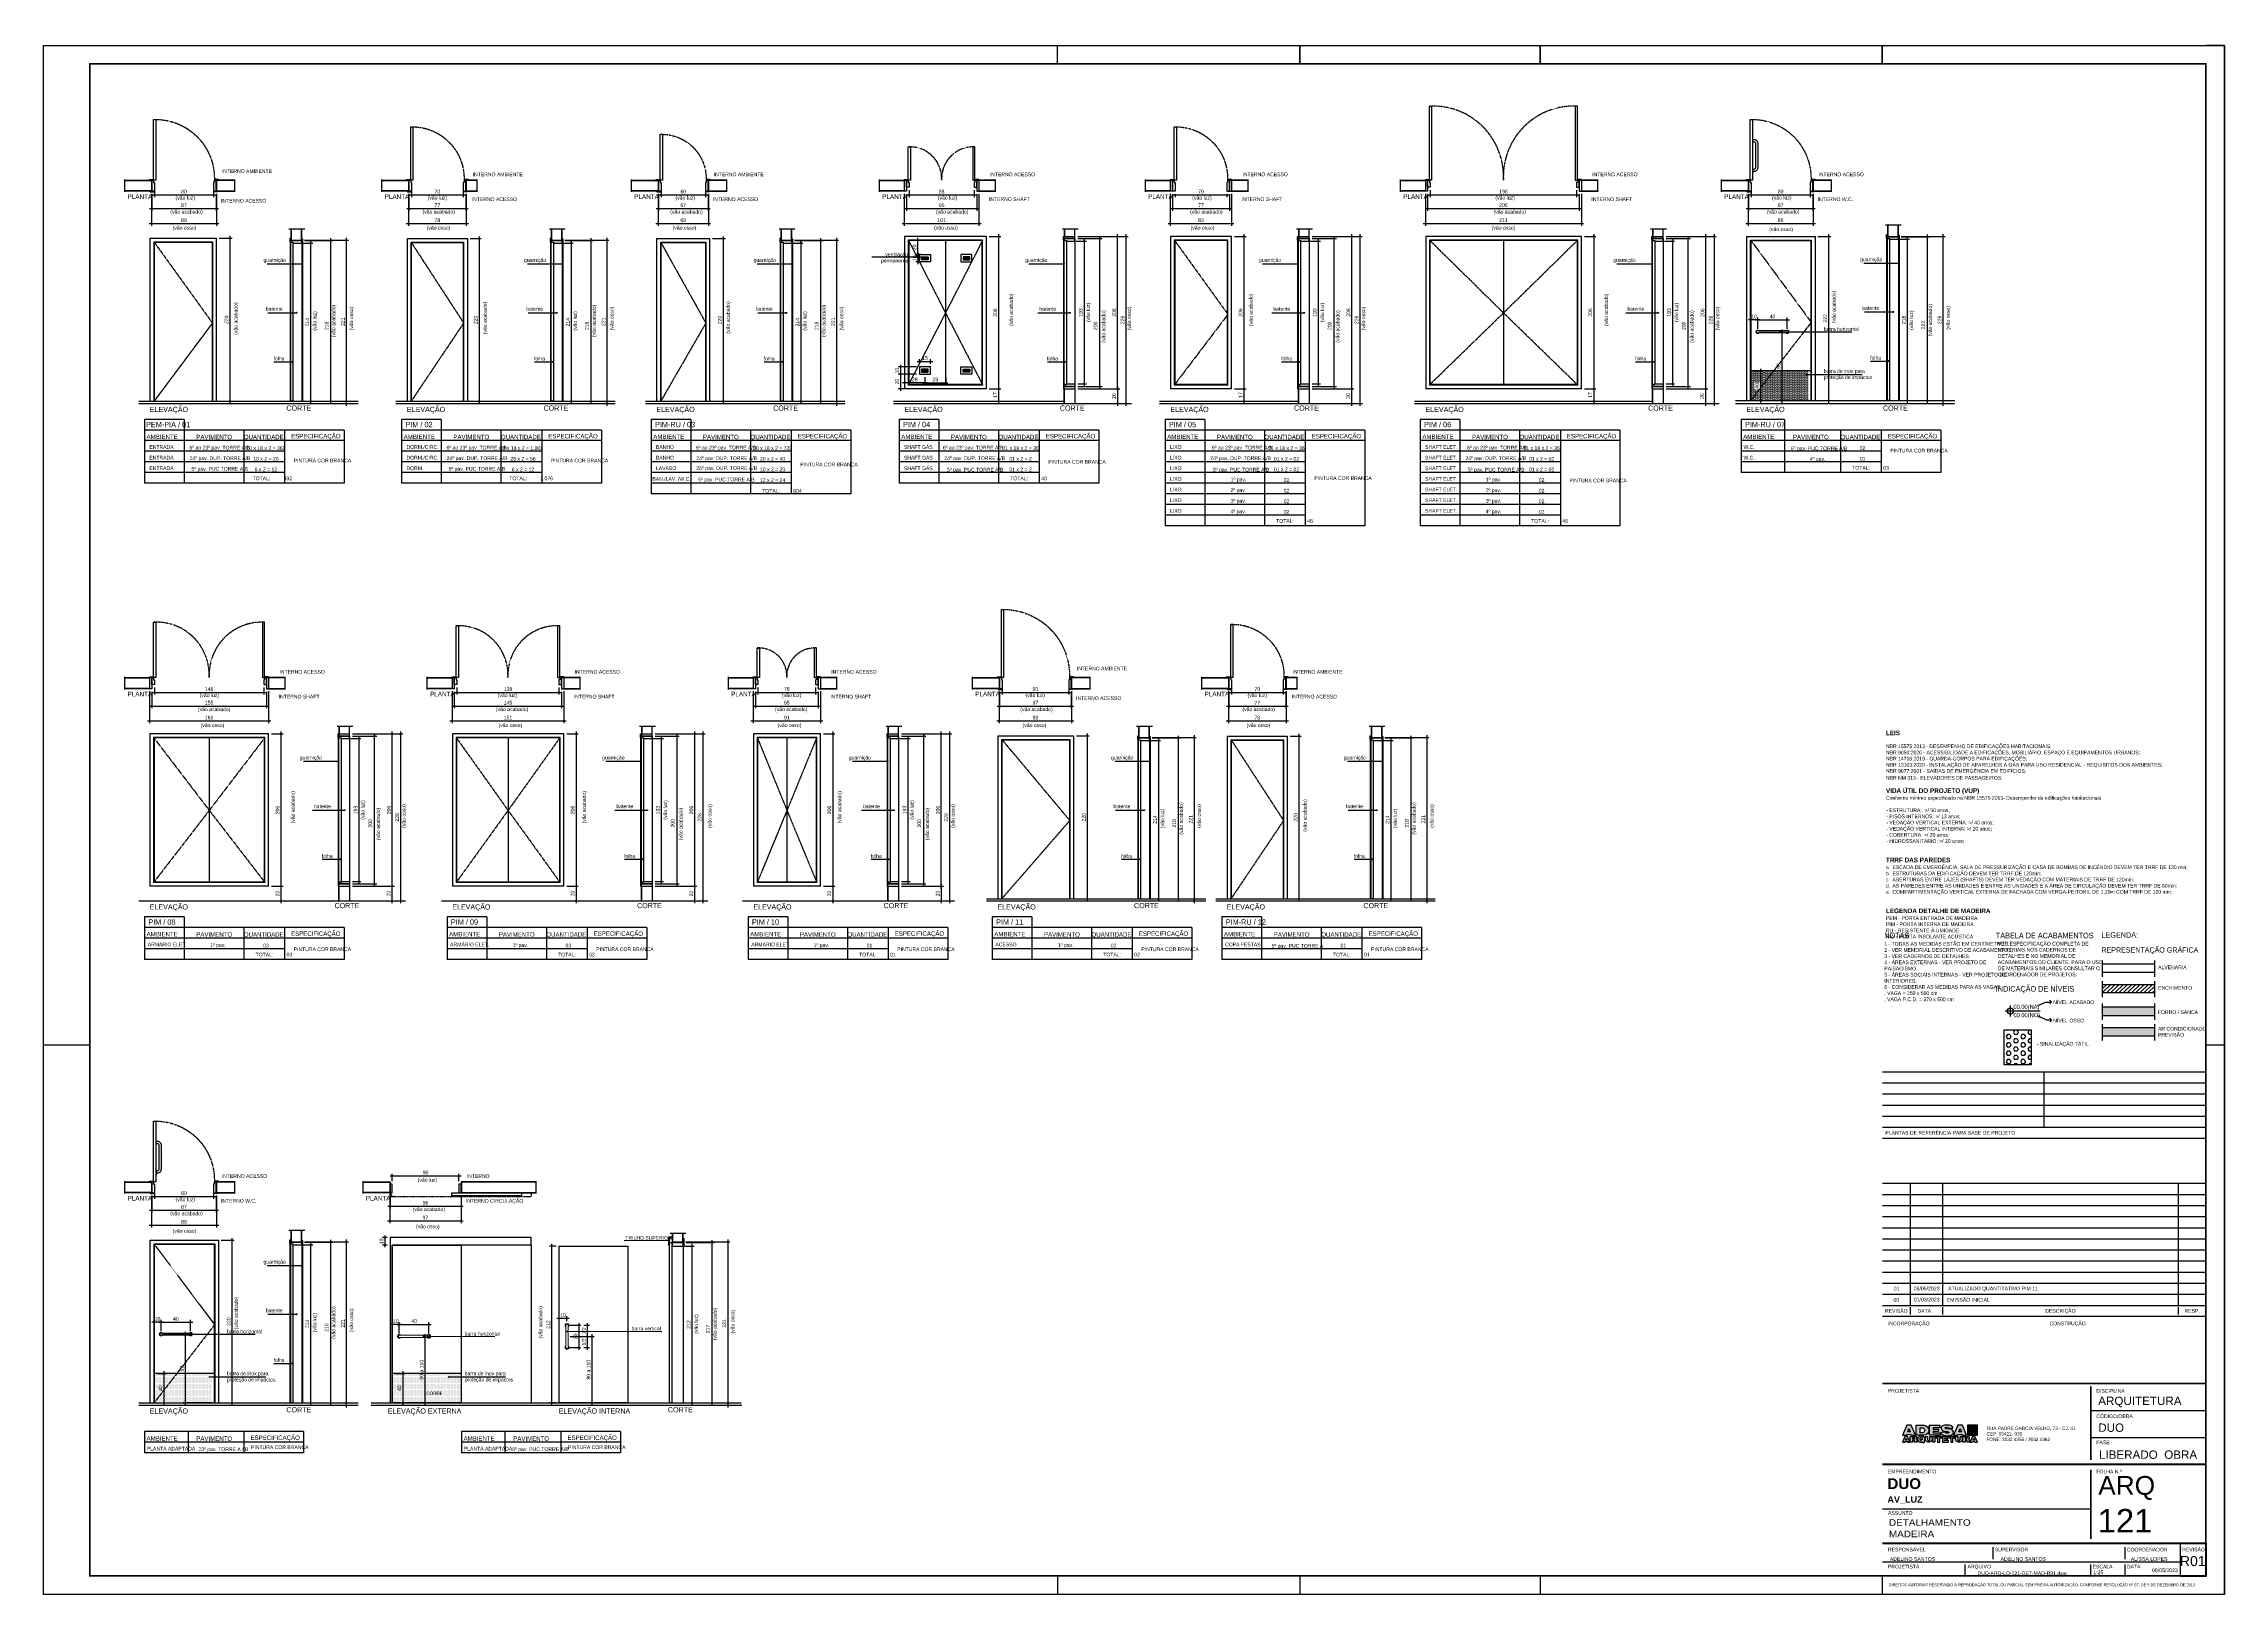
# Paper-space layout 'Layout1' of a CAD drawing. Header units: metres, sheet in millimetres. Extents: x 2 to 1182, y 2 to 840.
# The model-space entities are those that its viewports show. They can reach past a viewport. Long polylines and large blocks are cut down to what shows.
import ezdxf
from ezdxf.enums import TextEntityAlignment as Align

# ---------------------------------------------------------------- set-up
doc = ezdxf.new("R2010")
doc.units = ezdxf.units.M
doc.set_wipeout_variables(frame=1)
doc.linetypes.add('DASHEDX2', pattern=[1.5, 1, -0.5])
for name, color, linetype in [('ARQ-ALV ACAB', 4, 'Continuous'), ('ARQ-ALV OSSO', 5, 'Continuous'), ('ARQ-AUX', 7, 'Continuous'), ('ARQ-AUX1', 1, 'Continuous'), ('ARQ-AUX2', 2, 'Continuous'), ('ARQ-CAX', 1, 'Continuous'), ('ARQ-CAX @ 1', 1, 'Continuous'), ('ARQ-DIM', 2, 'Continuous'), ('ARQ-DIM - EMBASAM', 2, 'Continuous'), ('ARQ-DRYWALL', 7, 'Continuous'), ('ARQ-ENCH', 1, 'Continuous'), ('ARQ-FOLHA', 7, 'Continuous'), ('ARQ-PRJ', 7, 'DASHEDX2'), ('ARQ-SIM', 1, 'Continuous'), ('ARQ-TXT', 2, 'Continuous'), ('FOLHA', 7, 'Continuous')]:
    doc.layers.add(name, color=color, linetype=linetype)
doc.layers.add('ARQ-FORRO', color=9, linetype='Continuous', lineweight=5)
doc.layers.add('ARQ-POR', color=1, linetype='Continuous', lineweight=20)
doc.layers.get('Defpoints').off()
doc.styles.add('Adesa', font='ARIALN.TTF')
doc.styles.add('Arial', font='arial.ttf')
doc.styles.add('RL CARIMBO', font='arial.ttf', dxfattribs={"width": 0.9, "height": 15})
doc.styles.add('ROMANS', font='romans', dxfattribs={"height": 0.2})
doc.styles.get("Standard").update_dxf_attribs({"font": 'arial.ttf'})
doc.dimstyles.new('1-25ARQ', dxfattribs={"dimscale": 0.25, "dimtxt": 0.2, "dimasz": 0.08, "dimexe": 0.16, "dimexo": 0.1, "dimgap": 0.1, "dimtad": 1, "dimzin": 4, "dimdsep": 46, "dimtxsty": 'ROMANS', "dimblk": 'DOT', "dimcen": 0.1, "dimclrd": 1, "dimclre": 1, "dimclrt": 3, "dimadec": 0, "dimazin": 0, "dimtfac": 1, "dimtix": 1, "dimtmove": 2, "dimatfit": 3, "dimldrblk": 'DOT', "dimfxl": 1, "dimtolj": 1, "dimtzin": 4, "dimlwd": -1, "dimlwe": -1, "dimarcsym": 0})
doc.dimstyles.new('ADESA 1-0025', dxfattribs={"dimtxt": 0.05, "dimasz": 0.045, "dimexe": 0.03, "dimexo": 0.04, "dimgap": 0.02, "dimtad": 1, "dimtoh": 1, "dimdec": 0, "dimlfac": 100, "dimzin": 4, "dimtxsty": 'Adesa', "dimblk": 'DOTSMALL', "dimcen": 1, "dimdle": 0.03, "dimclrd": 1, "dimclre": 1, "dimclrt": 256, "dimazin": 1, "dimtm": 1e-09, "dimtfac": 1, "dimtdec": 0, "dimtix": 1, "dimtmove": 2, "dimatfit": 0, "dimldrblk": 'DOTSMALL', "dimfxl": 0.8, "dimtvp": 2, "dimtolj": 1, "dimtzin": 0, "dimarcsym": 0})

# ---------------------------------------------------------------- blocks, each defined once
blk = doc.blocks.new('FL-A0')
for p, q in [((-1000, 0), (-1000, 837.7)), ((-451.7, 827.7), (-451.7, 837.7)), ((-320.7, 837.7), (-320.7, 827.7)), ((-320.7, 827.7), (-320.7, 837.7)), ((-190.7, 837.7), (-190.7, 827.7)), ((-190.7, 827.7), (-190.7, 837.7)), ((-5.7, 837.7), (-5.7, 827.7)), ((-5.7, 827.7), (-5.7, 837.7)), ((179.3, 0), (179.3, 837.7)), ((-451.7, 10), (-451.7, 0)), ((-320.7, 10), (-320.7, 0)), ((-320.7, 10), (-320.7, 0)), ((-190.7, 10), (-190.7, 0)), ((-190.7, 10), (-190.7, 0)), ((-5.7, 10), (-5.7, 0)), ((-5.7, 10), (-5.7, 0))]:
    blk.add_line(p, q)
at = {"const_width": 1}
blk.add_lwpolyline([(-975, 827.7), (169.3, 827.7), (169.3, 10), (-975, 10)], close=True, dxfattribs=at)
at = {"layer": 'FOLHA'}
for p, q in [((-1000, 0), (-1000, 837.7)), ((-1000, 837.7), (179.3, 837.7)), ((179.3, 837.7), (169.3, 837.7)), ((179.3, 837.7), (179.3, 0)), ((-975, 297), (-1000, 297)), ((179.3, 297), (169.3, 297)), ((179.3, 0), (-1000, 0))]:
    blk.add_line(p, q, dxfattribs=at)
blk = doc.blocks.new('CARIMBO-JARDINS')
at = {"color": 2}
for p, q in [((-176.2, 274.3), (-1.2, 274.3)), ((-88.7, 244.3), (-88.7, 274.3)), ((-176.2, 268.3), (-1.2, 268.3)), ((-176.2, 262.3), (-1.2, 262.3)), ((-176.2, 256.3), (-1.2, 256.3)), ((-176.2, 250.3), (-1.2, 250.3)), ((-176.2, 214), (-1, 214)), ((-161.2, 214), (-161.2, 148)), ((-143.8, 214), (-143.8, 148)), ((-16.2, 214), (-16.2, 148)), ((-176.2, 208), (-1, 208)), ((-176.2, 202), (-1, 202)), ((-176.2, 196), (-1, 196)), ((-176.2, 190), (-1, 190)), ((-176.2, 184), (-1, 184)), ((-176.2, 178), (-1, 178)), ((-176.2, 172), (-1, 172)), ((-176.2, 166), (-1, 166)), ((-176.2, 160), (-1, 160)), ((-176.2, 154), (-1, 154)), ((-63.5, 91.1), (-1.4, 91.1)), ((-63.5, 76.6), (-1.4, 76.6))]:
    blk.add_line(p, q, dxfattribs=at)
at = {"color": 3}
for p, q in [((-176.2, 244.3), (-1.2, 244.3)), ((-1.2, 238.3), (-176.2, 238.3)), ((-176.2, 148), (-1, 148)), ((-1, 142), (-176.2, 142)), ((-161.2, 147), (-161.2, 143)), ((-143.8, 147), (-143.8, 143)), ((-16.2, 147), (-16.2, 143))]:
    blk.add_line(p, q, dxfattribs=at)
at = {"color": 3, "linetype": 'Continuous', "const_width": 1}
for points in [[(-176.2, 105.7), (-1.4, 105.7)], [(-63.5, 64.4), (-63.5, 104.2)], [(-176.2, 62), (-1.4, 62)], [(-63.5, 21.6), (-63.5, 59.1)], [(-176.2, 19.3), (-1, 19.3)]]:
    blk.add_lwpolyline(points, dxfattribs=at)
at = {"color": 2}
for points in [[(-176.2, 38), (-63.5, 38)], [(-176.2, 9.3), (-15, 9.3)]]:
    blk.add_lwpolyline(points, dxfattribs=at)
at = {"color": 2, "linetype": 'Continuous', "ltscale": 0.5}
for points in [[(-116.3, 10.7), (-116.3, 17.2)], [(-44.9, 10.7), (-44.9, 17.2)], [(-15, 1.5), (-15, 19.3)], [(-131.4, 1.5), (-131.4, 7.9)], [(-63.5, 1.5), (-63.5, 7.9)], [(-44.9, 1.5), (-44.9, 7.9)]]:
    blk.add_lwpolyline(points, dxfattribs=at)
at = {"color": 2, "style": 'RL CARIMBO', "width": 0.9}
blk.add_text('PLANTAS DE REFERÊNCIA PARA BASE DE PROJETO', height=2, dxfattribs=at).set_placement((-174.6, 240.3))
for s, p in [('REVISÃO', (-168.7, 146)), ('DATA ', (-153.2, 146)), ('RESP.', (-8.7, 146))]:
    blk.add_text(s, height=2, dxfattribs=at).set_placement(p, align=Align.TOP_CENTER)
blk.add_text('DESCRIÇÃO', height=2, dxfattribs=at).set_placement((-88.1, 146), align=Align.TOP_LEFT)
at = {"color": 3, "style": 'RL CARIMBO', "width": 0.9}
for s, p in [('INCORPORAÇÃO', (-173.3, 137.2)), ('CONSTRUÇÃO', (-85.8, 137.2)), ('PROJETISTA', (-173.3, 100.8)), ('DISCIPLINA', (-60.5, 100.7)), ('CÓDIGO/OBRA', (-60.5, 87)), ('FASE', (-60.5, 72.9)), ('EMPREENDIMENTO', (-173.3, 57.1)), ('FOLHA N.º', (-60.5, 57.1)), ('ASSUNTO', (-173.2, 34.7)), ('RESPONSÁVEL', (-173.2, 14.9)), ('SUPERVISOR', (-115.4, 14.9)), ('COORDENADOR', (-44, 14.9)), ('REVISÃO', (-14.1, 14.9)), ('PROJETISTA', (-173.2, 5.7)), ('ARQUIVO', (-130.2, 5.7)), ('ESCALA', (-62.6, 5.7)), ('DATA', (-44, 5.7))]:
    blk.add_text(s, height=2, dxfattribs=at).set_placement(p)
blk = doc.blocks.new('LOGO ADESA')
at = {"layer": 'FOLHA', "true_color": 0x006983}
h = blk.add_hatch(color=146, dxfattribs=at)
h.dxf.hatch_style = 1
h.paths.add_polyline_path([(3.98, 4.5), (2.95, 4.5), (1.92, 4.5), (0, 0), (1.83, 0), (1.95, 0.43), (2.95, 0.43), (3.95, 0.43), (4.07, 0), (5.9, 0)])
h.paths.add_polyline_path([(3.53, 1.53), (2.95, 1.53), (2.37, 1.53), (2.95, 3.11)], flags=16)
h.paths.add_polyline_path([(6.22, 4.5), (6.22, 0), (9.7, 0, 0.948907), (9.7, 4.5)])
h.paths.add_polyline_path([(7.95, 3.39), (8.92, 3.39, -0.931092), (9.08, 1.17), (7.95, 1.17)], flags=16)
h.paths.add_polyline_path([(16.8, 3.4), (16.8, 4.5), (12.15, 4.5), (12.15, 0), (16.97, 0), (16.97, 1.14), (13.86, 1.14), (13.86, 1.74), (16.26, 1.74), (16.26, 2.84), (13.86, 2.84), (13.86, 3.4)])
h.paths.add_polyline_path([(20.55, 3.43, -0.237413), (20.72, 3.17), (22.73, 3.17, 0.178244), (22.41, 3.94, 0.159561), (21.58, 4.42, 0.040162), (19.99, 4.61, 0.078066), (18.49, 4.44, 0.12263), (17.67, 3.98, 0.165276), (17.43, 3.53, 0.071413), (17.42, 2.9, 0.094699), (17.51, 2.62, 0.166692), (18.18, 2.02, 0.094522), (19.49, 1.73, -0.029062), (20.06, 1.68, -0.020422), (20.49, 1.6, -0.002895), (20.63, 1.57, -0.253582), (20.86, 1.36, -0.244103), (20.84, 1.19, -0.158589), (20.6, 1.02, -0.13145), (19.89, 0.97, -0.045808), (19.62, 1.05, -0.270689), (19.39, 1.34), (17.3, 1.35, 0.28517), (18.57, -0.01, 0.068195), (20.09, -0.19, 0.078133), (21.98, 0.13, 0.324293), (22.9, 1.41, 0.386526), (21.71, 2.71), (19.71, 2.98, -0.100578), (19.35, 3.11, -0.633349), (19.4, 3.53, -0.221103)])
h.paths.add_polyline_path([(24.88, 4.5), (22.96, 0), (24.79, 0), (24.91, 0.43), (25.91, 0.43), (26.91, 0.43), (27.03, 0), (28.86, 0), (26.94, 4.5), (25.91, 4.5)])
h.paths.add_polyline_path([(25.91, 3.11), (26.49, 1.53), (25.91, 1.53), (25.33, 1.53)], flags=16)
h.paths.add_polyline_path([(32.01, -0.47), (31.43, -0.47), (30.34, -3.01), (31.37, -3.01), (31.44, -2.77), (32.01, -2.77), (32.58, -2.77), (32.64, -3.01), (33.68, -3.01), (32.59, -0.47)])
h.paths.add_polyline_path([(32.02, -1.26), (32.34, -2.14), (32.02, -2.14), (31.69, -2.14)], flags=16)
h.paths.add_polyline_path([(27.14, -0.47), (27.14, -3.01), (28.13, -3.01), (28.13, -2.25), (28.9, -2.25, -0.29686), (29.05, -2.44), (29.05, -3.01), (30.05, -3.01), (30.05, -2.24, 0.285546), (29.69, -1.78, 0.266418), (30.05, -1.36), (30.05, -0.94, 0.296968), (29.33, -0.47)])
h.paths.add_polyline_path([(28.17, -1.1), (28.86, -1.1, -0.918201), (28.92, -1.56), (28.17, -1.56)], flags=16)
h.paths.add_polyline_path([(1.67, -0.47), (1.08, -0.47), (0, -3.01), (1.03, -3.01), (1.1, -2.77), (1.67, -2.77), (2.23, -2.77), (2.3, -3.01), (3.33, -3.01), (2.25, -0.47)])
h.paths.add_polyline_path([(1.67, -1.26), (2, -2.14), (1.67, -2.14), (1.34, -2.14)], flags=16)
h.paths.add_polyline_path([(3.53, -0.47), (3.53, -3.01), (4.53, -3.01), (4.53, -2.25), (5.3, -2.25, -0.29686), (5.45, -2.43), (5.45, -3.01), (6.45, -3.01), (6.45, -2.23, 0.285546), (6.09, -1.77, 0.266418), (6.45, -1.36), (6.45, -0.94, 0.296968), (5.73, -0.47)])
h.paths.add_polyline_path([(4.57, -1.1), (5.26, -1.1, -0.918201), (5.31, -1.56), (4.57, -1.56)], flags=16)
h.paths.add_polyline_path([(8.11, -0.43, 0.187369), (7.02, -0.93, 0.315446), (7.02, -2.55, 0.187369), (8.11, -3.06), (8.8, -3.06, 0.0369), (9.05, -3.02), (9.51, -3.52), (9.98, -3.05), (9.68, -2.74, 0.043768), (9.9, -2.55, 0.315446), (9.9, -0.93, 0.187369), (8.8, -0.43)])
h.paths.add_polyline_path([(8.84, -1.16, -0.329329), (9.03, -2.07), (8.77, -1.8), (8.32, -2.25), (8.5, -2.44, -0.179141), (8.07, -2.32, -0.447153), (8.07, -1.16, -0.305995)], flags=16)
h.paths.add_polyline_path([(12.35, -1.93, -0.17674), (12.28, -2.16, -0.173532), (12.04, -2.32), (11.85, -2.32), (11.66, -2.32, -0.173532), (11.42, -2.16, -0.152792), (11.34, -1.96), (11.34, -0.47), (10.39, -0.47), (10.39, -2.03, 0.102402), (10.45, -2.33, 0.302428), (11.51, -3.01), (11.85, -3.01), (12.21, -3.01, 0.295825), (13.24, -2.33, 0.102402), (13.31, -2.03), (13.31, -0.47), (12.35, -0.47)])
h.paths.add_polyline_path([(14.59, -0.47), (13.6, -0.47), (13.6, -3.01), (14.59, -3.01)])
h.paths.add_polyline_path([(16.76, -1.1), (17.67, -1.1), (17.67, -0.47), (14.88, -0.47), (14.88, -1.1), (15.8, -1.1), (15.8, -3.01), (16.76, -3.01)])
h.paths.add_polyline_path([(17.96, -0.47), (17.96, -3.01), (20.7, -3.01), (20.7, -2.35), (18.89, -2.35), (18.89, -2.05), (20.29, -2.05), (20.29, -1.41), (18.91, -1.41), (18.91, -1.11), (20.62, -1.11), (20.62, -0.47)])
h.paths.add_polyline_path([(20.91, -0.47), (20.91, -1.1), (21.78, -1.1), (21.78, -3.01), (22.73, -3.01), (22.73, -1.1), (23.65, -1.1), (23.65, -0.47)])
h.paths.add_polyline_path([(25.89, -1.93, -0.17674), (25.82, -2.16, -0.173532), (25.58, -2.32), (25.39, -2.32), (25.2, -2.32, -0.173532), (24.96, -2.16, -0.152792), (24.88, -1.96), (24.88, -0.47), (23.93, -0.47), (23.93, -2.03, 0.102402), (23.99, -2.33, 0.302428), (25.05, -3.01), (25.39, -3.01), (25.75, -3.01, 0.295825), (26.78, -2.33, 0.102402), (26.85, -2.03), (26.85, -0.47), (25.89, -0.47)])
at = {"layer": 'FOLHA'}
h = blk.add_hatch(color=7, dxfattribs=at)
h.dxf.hatch_style = 1
h.paths.add_polyline_path([(29.18, 0), (33.68, 0), (33.68, 4.5), (29.18, 4.5)])
at = {"color": 7}
blk.add_lwpolyline([(29.18, 0), (33.68, 0), (33.68, 4.5), (29.18, 4.5)], close=True, dxfattribs=at)
at = {"layer": 'FOLHA', "color": 146, "true_color": 0x006983}
for points in [[(2.95, 4.5), (1.92, 4.5), (0, 0), (1.83, 0), (1.95, 0.43), (2.95, 0.43), (3.95, 0.43), (4.07, 0), (5.9, 0), (3.98, 4.5)], [(2.95, 1.53), (2.37, 1.53), (2.95, 3.11), (3.53, 1.53)], [(16.97, 0), (12.15, 0), (12.15, 4.5), (16.8, 4.5), (16.8, 3.4), (13.86, 3.4), (13.86, 2.84), (16.26, 2.84), (16.26, 1.74), (13.86, 1.74), (13.86, 1.14), (16.97, 1.14)], [(25.91, 4.5), (24.88, 4.5), (22.96, 0), (24.79, 0), (24.91, 0.43), (25.91, 0.43), (26.91, 0.43), (27.03, 0), (28.86, 0), (26.94, 4.5)], [(25.91, 1.53), (25.33, 1.53), (25.91, 3.11), (26.49, 1.53)], [(1.67, -0.47), (1.08, -0.47), (0, -3.01), (1.03, -3.01), (1.1, -2.77), (1.67, -2.77), (2.23, -2.77), (2.3, -3.01), (3.33, -3.01), (2.25, -0.47)], [(1.67, -2.14), (1.34, -2.14), (1.67, -1.26), (2, -2.14)], [(13.6, -0.47), (14.59, -0.47), (14.59, -3.01), (13.6, -3.01)], [(32.01, -0.47), (31.43, -0.47), (30.34, -3.01), (31.37, -3.01), (31.44, -2.77), (32.01, -2.77), (32.58, -2.77), (32.64, -3.01), (33.68, -3.01), (32.59, -0.47)], [(32.02, -2.14), (31.69, -2.14), (32.02, -1.26), (32.34, -2.14)]]:
    blk.add_lwpolyline(points, close=True, dxfattribs=at)
for points in [[(6.22, 0), (6.22, 4.5), (9.7, 4.5, -0.948907), (9.7, 0)], [(7.95, 1.17), (7.95, 3.39), (8.92, 3.39, -0.931092), (9.08, 1.17)], [(5.73, -0.47, -0.296968), (6.45, -0.94), (6.45, -1.36, -0.266418), (6.09, -1.77, -0.285546), (6.45, -2.23), (6.45, -3.01), (5.45, -3.01), (5.45, -2.43, 0.29686), (5.3, -2.25), (4.53, -2.25), (4.53, -3.01), (3.53, -3.01), (3.53, -0.47)], [(4.57, -1.56), (5.31, -1.56, 0.885214), (5.27, -1.1), (4.57, -1.1)], [(7.02, -2.55, 0.187369), (8.11, -3.06), (8.8, -3.06, 0.0369), (9.05, -3.02), (9.51, -3.52), (9.98, -3.05), (9.68, -2.74, 0.043768), (9.9, -2.55, 0.315446), (9.9, -0.93, 0.187369), (8.8, -0.43), (8.11, -0.43, 0.187369), (7.02, -0.93, 0.315446)], [(11.85, -3.01), (11.49, -3.01, -0.295825), (10.45, -2.33, -0.102402), (10.39, -2.03), (10.39, -0.47), (10.39, -0.47), (11.34, -0.47), (11.34, -1.93, 0.17674), (11.42, -2.16, 0.159698), (11.64, -2.31, 0.071182), (11.68, -2.32), (11.85, -2.32), (12.02, -2.32, 0.071182), (12.06, -2.31, 0.159698), (12.28, -2.16, 0.17674), (12.35, -1.93), (12.35, -0.47), (13.31, -0.47), (13.31, -0.47), (13.31, -2.03, -0.102402), (13.24, -2.33, -0.295825), (12.21, -3.01)], [(25.39, -3.01), (25.03, -3.01, -0.295825), (23.99, -2.33, -0.102402), (23.93, -2.03), (23.93, -0.47), (23.93, -0.47), (24.88, -0.47), (24.88, -1.93, 0.17674), (24.96, -2.16, 0.159698), (25.18, -2.31, 0.071182), (25.22, -2.32), (25.39, -2.32), (25.56, -2.32, 0.071182), (25.6, -2.31, 0.159698), (25.82, -2.16, 0.17674), (25.89, -1.93), (25.89, -0.47), (26.85, -0.47), (26.85, -0.47), (26.85, -2.03, -0.102402), (26.78, -2.33, -0.295825), (25.75, -3.01)], [(29.33, -0.47, -0.296968), (30.05, -0.94), (30.05, -1.36, -0.266418), (29.69, -1.78, -0.285546), (30.05, -2.24), (30.05, -3.01), (29.05, -3.01), (29.05, -2.44, 0.29686), (28.9, -2.25), (28.13, -2.25), (28.13, -3.01), (27.14, -3.01), (27.14, -0.47)], [(28.17, -1.56), (28.92, -1.56, 0.885214), (28.88, -1.1), (28.17, -1.1)]]:
    blk.add_lwpolyline(points, format="xyb", close=True, dxfattribs=at)
for points in [[(17.3, 1.35), (17.31, 1.33, 0.283261), (18.57, -0.01, 0.068195), (20.09, -0.19, 0.078133), (21.98, 0.13, 0.324293), (22.9, 1.41, 0.386526), (21.71, 2.71), (19.71, 2.98, -0.100578), (19.35, 3.11, -0.633349), (19.4, 3.53, -0.221103), (20.55, 3.43, -0.237413), (20.72, 3.17), (22.73, 3.17), (22.72, 3.22, 0.167313), (22.41, 3.94, 0.159561), (21.58, 4.42, 0.040162), (19.99, 4.61, 0.078066), (18.49, 4.44, 0.12263), (17.67, 3.98, 0.165276), (17.43, 3.53, 0.071413), (17.42, 2.9, 0.094699), (17.51, 2.62, 0.166692), (18.18, 2.02, 0.094522), (19.49, 1.73, -0.029062), (20.06, 1.68, -0.020422), (20.49, 1.6, -0.002895), (20.63, 1.57, -0.253582), (20.86, 1.36, -0.244103), (20.84, 1.19, -0.158589), (20.6, 1.02, -0.13145), (19.89, 0.97, -0.045808), (19.62, 1.05, -0.270689), (19.39, 1.34), (17.3, 1.35)], [(8.84, -1.16, 0.305995), (8.07, -1.16, 0.447153), (8.07, -2.32, 0.179141), (8.5, -2.44), (8.32, -2.25), (8.77, -1.8), (9.03, -2.07, 0.329329), (8.84, -1.16)]]:
    blk.add_lwpolyline(points, format="xyb", dxfattribs=at)
for points in [[(14.88, -0.47), (14.88, -1.1), (15.8, -1.1), (15.8, -3.01), (16.76, -3.01), (16.76, -1.1), (17.67, -1.1), (17.67, -0.47), (14.88, -0.47), (17.67, -0.47)], [(17.96, -0.47), (17.96, -3.01), (20.7, -3.01), (20.7, -2.35), (18.89, -2.35), (18.89, -2.05), (20.29, -2.05), (20.29, -1.41), (18.91, -1.41), (18.91, -1.11), (20.62, -1.11), (20.62, -0.47), (17.96, -0.47)], [(20.91, -0.47), (20.91, -1.1), (21.78, -1.1), (21.78, -3.01), (22.73, -3.01), (22.73, -1.1), (23.65, -1.1), (23.65, -0.47), (20.91, -0.47), (23.65, -0.47)]]:
    blk.add_lwpolyline(points, dxfattribs=at)
at = {"layer": 'ARQ-FOLHA', "insert": (37.8, 3.92), "char_height": 1.5, "width": 41.9695, "attachment_point": 1, "style": 'Arial'}
blk.add_mtext('RUA PADRE GARCIA VELHO, 73 - CJ. 41\\PCEP: 05421- 030\\PFONE: 3032 4355 / 3032 4362 ', dxfattribs=at)
blk = doc.blocks.new('.CARIMBO')
at = {"layer": 'ARQ-DIM'}
blk.add_lwpolyline([(161.2, 7.5), (175.2, 7.5), (175.2, 25.2)], dxfattribs=at)
at = {"color": 2}
blk.add_blockref('CARIMBO-JARDINS', (176.2, 5.9), dxfattribs=at)
at = {"layer": 'ARQ-FOLHA', "xscale": 1.20352306414466, "yscale": 1.20352306414466, "zscale": 1.20352306414466}
blk.add_blockref('LOGO ADESA', (10.8, 83.6), dxfattribs=at)
at = {"color": 2, "style": 'RL CARIMBO', "width": 0.9}
blk.add_text('DUO-ARQ-LO-121-DET-MAD-R01.dwg', height=2, dxfattribs=at).set_placement((51.4, 8))
at = {"color": 4, "attachment_point": 1, "style": 'Arial'}
for s, width, insert, char_height in [('ARQUITETURA', 3.126, (116.7, 104.5), 4.5), ('{\\C2;DUO}', 3.126, (116.7, 90), 4.5), ('{\\C5;LIBERADO  OBRA}', 75.072, (117.1, 75.4), 4.5), ('{\\fArial|b1|i0|c0|p34;DUO\\P\\H0.59829x;AV_LUZ}', 3.126, (2.7, 60.4), 5.85), ('{\\C5;ARQ}', 3.126, (116.7, 61.6), 10.16), ('{\\C2;ADELINO SANTOS}', 44.405, (4, 17.7), 2), ('{\\C2;ADELINO SANTOS}', 44.405, (63.9, 17.7), 2), ('{\\C2;ALISSA LOPES}', 44.405, (134.3, 17.7), 2)]:
    blk.add_mtext_dynamic_manual_height_columns(s, width=width, gutter_width=1, heights=[0], dxfattribs=dict(at, insert=insert, char_height=char_height))
at = {"layer": 'ARQ-FOLHA', "style": 'Arial'}
blk.add_text('00', height=2, dxfattribs=at).set_placement((9.1, 155.9), align=Align.RIGHT)
blk.add_text('EMISSÃO INICIAL', height=2, dxfattribs=at).set_placement((34.8, 155.9))
at = {"layer": 'FOLHA', "style": 'Arial'}
blk.add_text('DIREITOS AUTORAIS RESERVADO A REPRODUÇÃO TOTAL OU PARCIAL SEM PRÉVIA AUTORIZAÇÃO, CONFORME RESOLUÇÃO N° 67, DE 5 DE DEZEMBRO DE 2013', height=1.5, dxfattribs=at).set_placement((3.4, 2))
blk = doc.blocks.new('REF_LEG$0$SBPLNIV2')
for p, q in [((-0.25, 0), (1.44, 0)), ((0, -0.27), (0, 0.26))]:
    blk.add_line(p, q)
blk.add_circle((0, 0), 0.15)
at = {"color": 2, "style": 'Adesa'}
for tag, p in [('NIVELA', (0.15, 0.1)), ('NIVELO', (0.15, -0.3))]:
    blk.add_attdef(tag, p, '', height=0.2, dxfattribs=at)
blk = doc.blocks.new('CARIMBO')
h = blk.add_hatch()
h.set_pattern_fill('HEX', color=256, scale=0.4125, angle=180, style=0)
h.set_pattern_definition([(180, (75.6412, 290.77), (-3e-16, -2.26845), [1.3097, -2.61938]), (300, (75.6412, 290.77), (1.96453, 1.13422), [1.3097, -2.61938]), (240, (74.3315, 290.77), (1.96453, -1.13422), [1.3097, -2.61938])])
h.paths.add_polyline_path([(80.5, 302.2), (65.5, 302.2), (65.5, 283.5), (80.5, 283.5)])
at = {"layer": 'ARQ-AUX1'}
h = blk.add_hatch(dxfattribs=at)
h.set_pattern_fill('ANSI31', color=256, scale=0.5)
h.set_pattern_definition([(45, (-741.3556, -163.1018), (-1.122532, 1.122532), [])])
h.paths.add_polyline_path([(147, 326.9), (118.8, 326.9), (118.8, 322.4), (147, 322.4)])
at = {"layer": 'ARQ-DRYWALL', "ltscale": 10}
blk.add_hatch(color=162, dxfattribs=at).paths.add_polyline_path([(147, 303.5), (118.8, 303.5), (118.8, 299), (147, 299)])
at = {"layer": 'ARQ-FORRO'}
h = blk.add_hatch(color=256, dxfattribs=at)
h.dxf.hatch_style = 1
h.paths.add_polyline_path([(147, 314.6), (118.8, 314.6), (118.8, 310.1), (147, 310.1)])
blk.add_lwpolyline([(80.5, 302.2), (65.5, 302.2), (65.5, 283.5), (80.5, 283.5)], close=True)
at = {"layer": 'ARQ-AUX2'}
for p, q in [((118.8, 338), (147, 338)), ((118.8, 333.5), (147, 333.5)), ((118.8, 326.9), (147, 326.9)), ((118.8, 322.4), (147, 322.4)), ((147, 314.6), (118.8, 314.6)), ((118.8, 310.1), (147, 310.1)), ((118.8, 303.5), (147, 303.5)), ((118.8, 299), (147, 299))]:
    blk.add_line(p, q, dxfattribs=at)
at = {"layer": 'ARQ-SIM'}
for p, q in [((118.8, 339.8), (118.8, 331)), ((147, 339.8), (147, 331)), ((118.8, 328.7), (118.8, 319.9)), ((147, 328.7), (147, 319.9)), ((88.4, 317.3), (83.8, 315.2)), ((88.4, 307.7), (83.8, 309.8)), ((88.4, 317.3), (91.4, 317.3)), ((88.4, 307.7), (91.4, 307.7)), ((91.4, 317.3), (90.4, 318.3)), ((91.4, 317.3), (90.4, 316.4)), ((91.4, 307.7), (90.4, 308.6)), ((91.4, 307.7), (90.4, 306.7)), ((118.8, 316.5), (118.8, 307.7)), ((147, 316.5), (147, 307.7)), ((118.8, 305.4), (118.8, 296.6)), ((147, 305.4), (147, 296.6))]:
    blk.add_line(p, q, dxfattribs=at)
at = {"layer": 'ARQ-AUX', "color": 8}
blk.add_blockref('.CARIMBO', (-0.1, -0.6), dxfattribs=at)
at = {"layer": 'ARQ-TXT', "ltscale": 10, "xscale": 11.19999999999999, "yscale": 11.19999999999999, "zscale": 11.19999999999999}
blk.add_blockref('REF_LEG$0$SBPLNIV2', (69.1, 312.5), dxfattribs=at).add_auto_attribs({'NIVELA': '00.00(NA)', 'NIVELO': '00.00(NO)'})
at = {"layer": 'ARQ-TXT', "style": 'Adesa'}
for s, height, p in [('TABELA DE ACABAMENTOS', 3, (61.2, 351.8)), ('LEGENDA:', 3, (118.3, 352.1)), ('REPRESENTAÇÃO GRÁFICA', 2.8, (118.3, 344.1)), ('INDICAÇÃO DE NÍVEIS', 3, (61.2, 323))]:
    blk.add_text(s, height=height, dxfattribs=at).set_placement(p)
at = {"layer": 'ARQ-TXT', "ltscale": 10, "style": 'Adesa'}
for s, p in [('ALVENARIA', (149, 335.1)), ('NÍVEL ACABADO', (92.3, 316.2)), ('ENCHIMENTO', (149, 324)), ('NÍVEL OSSO', (92.3, 306.3)), ('FORRO / SANCA', (148.9, 310.9)), ('AR CONDICIONADO', (148.9, 301.9)), ('PREVISÃO', (148.9, 298.6))]:
    blk.add_text(s, height=2, dxfattribs=at).set_placement(p)
at = {"layer": 'ARQ-TXT', "insert": (1.8, 464.9), "char_height": 0.23, "attachment_point": 1, "style": 'Adesa'}
blk.add_mtext_dynamic_manual_height_columns('\\A1;{\\fArial Narrow|b1|i0|c0|p34;\\P\\P\\H10.86957x;LEIS\\P\\H0.8x;\\P\\fArial Narrow|b0|i0|c0|p34;NBR 15575:2013 - DESEMPENHO DE EDIFICAÇÕES HABITACIONAIS;\\PNBR 9050:2020 - ACESSIBILIDADE A EDIFICAÇÕES, MOBILIÁRIO, ESPAÇO E EQUIPAMENTOS URBANOS;\\PNBR 14718:2019 - GUARDA-CORPOS PARA EDIFICAÇÕES;\\PNBR 13103:2020 - INSTALAÇÃO DE APARELHOS A GÁS PARA USO RESIDENCIAL - REQUISITOS DOS AMBIENTES;\\PNBR 9077:2001 - SAÍDAS DE EMERGÊNCIA EM EDIFÍCIOS;\\P\\A0;\\fCalibri|b0|i0|c0|p34;\\H0.115x;\\P\\fArial Narrow|b0|i0|c0|p34;\\H8.6956x;NBR NM 313 - ELEVADORES DE PASSAGEIROS;\\P\\A1;\\P\\fArial Narrow|b1|i0|c0|p34;\\H1.25001x;VIDA ÚTIL DO PROJETO (VUP) \\P\\fArial Narrow|b0|i0|c0|p34;\\H0.8x;Conforme mínimo especificado na NBR 15575:2013- Desempenho de edificações habitacionais \\P\\P\\pi-0.69,l0.92,t1.84;-^IESTRUTURA:  \\A0;>/\\A1; 50 anos;\\P-^IPISOS INTERNOS: \\A0;>/\\A1; 13 anos;\\P-^IVEDAÇÃO VERTICAL EXTERNA: \\A0;>/\\A1; 40 anos;\\P-^IVEDAÇÃO VERTICAL INTERNA: \\A0;>/\\A1; 20 anos;\\P-^ICOBERTURA: \\A0;>/\\A1; 20 anos;\\P-^IHIDROSSANITÁRIO: \\A0;>/\\A1; 20 anos;\\P\\pi0,l0,tz;\\P\\P\\fArial Narrow|b1|i0|c0|p34;\\H1.25x;TRRF DAS PAREDES \\fArial Narrow|b0|i0|c0|p34;\\H0.8x;\\P\\A0;a.^I ESCADA DE EMERGÊNCIA, SALA DE PRESSURIZAÇÃO E CASA DE BOMBAS DE INCÊNDIO DEVEM TER TRRF DE 120 min;\\Pb.^I ESTRUTURAS DA EDIFICAÇÃO DEVEM TER TRRF DE 120min;\\Pc.^I ABERTURAS ENTRE LAJES (SHAFTS) DEVEM TER VEDAÇÃO COM MATERIAIS DE TRRF DE 120min;\\Pd.^I AS PAREDES ENTRE AS UNIDADES E ENTRE AS UNIDADES E A ÁREA DE CIRCULAÇÃO DEVEM TER TRRF DE 60min;\\Pe.^I COMPARTIMENTAÇÃO VERTICAL EXTERNA DE FACHADA COM VERGA-PEITORIL DE 1,20m COM TRRF DE 120 min;\\H0.115x;\\P\\A1;\\H8.69567x;\\P\\P\\A0;\\fArial Narrow|b1|i0|c0|p34;\\H1.24999x;LEGENDA DETALHE DE MADEIRA\\H0.115x;\\P\\fArial Narrow|b0|i0|c0|p34;\\H6.95652x;PEM - PORTA ENTRADA DE MADEIRA\\PPIM - PORTA INTERNA DE MADEIRA\\PRU - RESISTENTE À UMIDADE\\PPIA - PORTA INSOLANTE ACÚSTICA\\H0.115x;\\P\\A1;\\H8.69569x;\\P\\P }', width=202.946, gutter_width=25, heights=[137], dxfattribs=at)
at = {"layer": 'ARQ-TXT', "insert": (0.9, 354.8), "char_height": 2, "width": 56.24, "attachment_point": 1, "style": 'Adesa'}
blk.add_mtext('{\\H1.5x;NOTAS}\\P1 - TODAS AS MEDIDAS ESTÃO EM CENTÍMETROS.\\P2 - VER MEMORIAL DESCRITIVO DE ACABAMENTOS.\\P3 - VER CADERNOS DE DETALHES.\\P4 - ÁREAS EXTERNAS - VER PROJETO DE PAISAGISMO.\\P5 - ÁREAS SOCIAIS INTERNAS - VER PROJETO DE INTERIORES.\\P6 - CONSIDERAR AS MEDIDAS PARA AS VAGAS:\\P. VAGA = 250 x 500 cm\\P. VAGA P.C.D. = 370 x 500 cm', dxfattribs=at)
at = {"layer": 'ARQ-TXT', "ltscale": 10, "char_height": 2, "attachment_point": 1, "style": 'Adesa'}
for s, insert, width in [('VER ESPECIFICAÇÃO COMPLETA DE MATERIAIS NOS CADERNOS DE DETALHES E NO MEMORIAL DE ACABAMENTOS DO CLIENTE. PARA O USO DE MATERIAIS SIMILARES CONSULTAR O COORDENADOR DE PROJETOS.', (62.3, 349.9), 47.909), ('\\A1;- SINALIZAÇÃO TÁTIL ', (83.4, 295.7), 88.81)]:
    blk.add_mtext(s, dxfattribs=dict(at, insert=insert, width=width))
blk = doc.blocks.new('*U41')
for points in [[(0, 0), (0, 2.2), (-0.71, 2.2), (-0.71, 0)], [(-0.05, 0), (-0.05, 2.15), (-0.66, 2.15), (-0.66, 0)], [(-0.055, 0), (-0.055, 2.145), (-0.655, 2.145), (-0.655, 0)]]:
    blk.add_lwpolyline(points)
at = {"layer": 'ARQ-PRJ'}
blk.add_lwpolyline([(-0.05, 2.15), (-0.66, 1.058), (-0.05, 0)], dxfattribs=at)
blk = doc.blocks.new('_DotSmall')
at = {"color": 0, "linetype": 'ByBlock', "const_width": 0.5}
blk.add_lwpolyline([(-0.0625, 0, 1), (0.0625, 0, 1)], format="xyb", close=True, dxfattribs=at)
blk = doc.blocks.new('*D30')
at = {"layer": 'ARQ-DIM', "color": 1, "lineweight": -2, "transparency": 16777216}
for p, q in [((7.217, 3.769), (7.217, 3.338)), ((7.897, 3.769), (7.897, 3.338)), ((7.187, 3.368), (7.927, 3.368))]:
    blk.add_line(p, q, dxfattribs=at)
at = {"layer": 'ARQ-DIM', "color": 1, "lineweight": -2, "transparency": 16777216, "xscale": 0.045, "yscale": 0.045, "zscale": 0.045, "rotation": 180}
blk.add_blockref('_DotSmall', (7.217, 3.368), dxfattribs=at)
at = {"layer": 'ARQ-DIM', "color": 1, "lineweight": -2, "transparency": 16777216, "xscale": 0.045, "yscale": 0.045, "zscale": 0.045}
blk.add_blockref('_DotSmall', (7.897, 3.368), dxfattribs=at)
at = {"layer": 'ARQ-DIM', "transparency": 16777216, "insert": (7.557, 3.413), "char_height": 0.05, "attachment_point": 5, "style": 'Adesa'}
blk.add_mtext('\\A1;68', dxfattribs=at)
blk = doc.blocks.new('*D13')
at = {"layer": 'ARQ-DIM', "color": 1, "lineweight": -2, "transparency": 16777216}
for p, q in [((7.192, 3.569), (7.922, 3.569)), ((7.222, 3.764), (7.222, 3.539)), ((7.892, 3.764), (7.892, 3.539))]:
    blk.add_line(p, q, dxfattribs=at)
at = {"layer": 'ARQ-DIM', "color": 1, "lineweight": -2, "transparency": 16777216, "xscale": 0.045, "yscale": 0.045, "zscale": 0.045, "rotation": 180}
blk.add_blockref('_DotSmall', (7.222, 3.569), dxfattribs=at)
at = {"layer": 'ARQ-DIM', "color": 1, "lineweight": -2, "transparency": 16777216, "xscale": 0.045, "yscale": 0.045, "zscale": 0.045}
blk.add_blockref('_DotSmall', (7.892, 3.569), dxfattribs=at)
at = {"layer": 'ARQ-DIM', "transparency": 16777216, "insert": (7.557, 3.615), "char_height": 0.05, "attachment_point": 5, "style": 'Adesa'}
blk.add_mtext('\\A1;67', dxfattribs=at)
blk = doc.blocks.new('*D14')
at = {"layer": 'ARQ-DIM', "color": 1, "lineweight": -2, "transparency": 16777216}
for p, q in [((7.227, 3.754), (7.887, 3.754)), ((7.257, 3.824), (7.257, 3.724)), ((7.857, 3.824), (7.857, 3.724))]:
    blk.add_line(p, q, dxfattribs=at)
at = {"layer": 'ARQ-DIM', "color": 1, "lineweight": -2, "transparency": 16777216, "xscale": 0.045, "yscale": 0.045, "zscale": 0.045, "rotation": 180}
blk.add_blockref('_DotSmall', (7.257, 3.754), dxfattribs=at)
at = {"layer": 'ARQ-DIM', "color": 1, "lineweight": -2, "transparency": 16777216, "xscale": 0.045, "yscale": 0.045, "zscale": 0.045}
blk.add_blockref('_DotSmall', (7.857, 3.754), dxfattribs=at)
at = {"layer": 'ARQ-DIM', "transparency": 16777216, "insert": (7.557, 3.799), "char_height": 0.05, "attachment_point": 5, "style": 'Adesa'}
blk.add_mtext('\\A1;60', dxfattribs=at)
blk = doc.blocks.new('*D15')
at = {"layer": 'ARQ-DIM', "color": 1, "lineweight": -2, "transparency": 16777216}
for p, q in [((7.952, 3.164), (8.126, 3.164)), ((8.096, 3.194), (8.096, 0.934)), ((8.008, 0.964), (8.126, 0.964))]:
    blk.add_line(p, q, dxfattribs=at)
at = {"layer": 'ARQ-DIM', "color": 1, "lineweight": -2, "transparency": 16777216, "xscale": 0.045, "yscale": 0.045, "zscale": 0.045}
for p, rotation in [((8.096, 3.164), 90), ((8.096, 0.964), 270)]:
    blk.add_blockref('_DotSmall', p, dxfattribs=dict(at, rotation=rotation))
at = {"layer": 'ARQ-DIM', "transparency": 16777216, "insert": (8.051, 2.064), "char_height": 0.05, "attachment_point": 5, "rotation": 90, "style": 'Adesa'}
blk.add_mtext('\\A1;220', dxfattribs=at)
blk = doc.blocks.new('*U40')
for points in [[(-0.045, 0.01), (0.005, 0.01), (0.005, 0), (-0.045, 0)], [(0.665, 0.01), (0.615, 0.01), (0.615, 0), (0.665, 0)], [(-0.055, -0.16), (-0.005, -0.16), (-0.005, -0.15), (-0.055, -0.15)], [(0, -0.15), (0, -0.77), (0.03, -0.77), (0.03, -0.15)], [(0.675, -0.16), (0.625, -0.16), (0.625, -0.15), (0.675, -0.15)]]:
    blk.add_lwpolyline(points, close=True)
for points in [[(-0.04, -0.15), (0, -0.15), (0, -0.12), (0.01, -0.12), (0.01, 0), (-0.025, 0), (-0.025, -0.15)], [(0.66, -0.15), (0.62, -0.15), (0.62, -0.12), (0.61, -0.12), (0.61, 0), (0.645, 0), (0.645, -0.15)]]:
    blk.add_lwpolyline(points)
at = {"layer": 'ARQ-PRJ'}
blk.add_arc((0.018, -0.168), 0.602, 268.2986, 1.7014, dxfattribs=at)
blk = doc.blocks.new('*U39')
for points in [[(0, 0), (0, 2.2), (-0.81, 2.2), (-0.81, 0)], [(-0.05, 0), (-0.05, 2.15), (-0.76, 2.15), (-0.76, 0)], [(-0.055, 0), (-0.055, 2.145), (-0.755, 2.145), (-0.755, 0)]]:
    blk.add_lwpolyline(points)
at = {"layer": 'ARQ-PRJ'}
blk.add_lwpolyline([(-0.05, 2.15), (-0.76, 1.058), (-0.05, 0)], dxfattribs=at)
blk = doc.blocks.new('*D31')
at = {"layer": 'ARQ-DIM', "color": 1, "lineweight": -2, "transparency": 16777216}
for p, q in [((3.843, 3.769), (3.843, 3.338)), ((4.623, 3.769), (4.623, 3.338)), ((3.813, 3.368), (4.653, 3.368))]:
    blk.add_line(p, q, dxfattribs=at)
at = {"layer": 'ARQ-DIM', "color": 1, "lineweight": -2, "transparency": 16777216, "xscale": 0.045, "yscale": 0.045, "zscale": 0.045, "rotation": 180}
blk.add_blockref('_DotSmall', (3.843, 3.368), dxfattribs=at)
at = {"layer": 'ARQ-DIM', "color": 1, "lineweight": -2, "transparency": 16777216, "xscale": 0.045, "yscale": 0.045, "zscale": 0.045}
blk.add_blockref('_DotSmall', (4.623, 3.368), dxfattribs=at)
at = {"layer": 'ARQ-DIM', "transparency": 16777216, "insert": (4.233, 3.413), "char_height": 0.05, "attachment_point": 5, "style": 'Adesa'}
blk.add_mtext('\\A1;78', dxfattribs=at)
blk = doc.blocks.new('*D16')
at = {"layer": 'ARQ-DIM', "color": 1, "lineweight": -2, "transparency": 16777216}
for p, q in [((3.818, 3.569), (4.648, 3.569)), ((3.848, 3.764), (3.848, 3.539)), ((4.618, 3.764), (4.618, 3.539))]:
    blk.add_line(p, q, dxfattribs=at)
at = {"layer": 'ARQ-DIM', "color": 1, "lineweight": -2, "transparency": 16777216, "xscale": 0.045, "yscale": 0.045, "zscale": 0.045, "rotation": 180}
blk.add_blockref('_DotSmall', (3.848, 3.569), dxfattribs=at)
at = {"layer": 'ARQ-DIM', "color": 1, "lineweight": -2, "transparency": 16777216, "xscale": 0.045, "yscale": 0.045, "zscale": 0.045}
blk.add_blockref('_DotSmall', (4.618, 3.569), dxfattribs=at)
at = {"layer": 'ARQ-DIM', "transparency": 16777216, "insert": (4.233, 3.614), "char_height": 0.05, "attachment_point": 5, "style": 'Adesa'}
blk.add_mtext('\\A1;77', dxfattribs=at)
blk = doc.blocks.new('*D17')
at = {"layer": 'ARQ-DIM', "color": 1, "lineweight": -2, "transparency": 16777216}
for p, q in [((3.853, 3.754), (4.613, 3.754)), ((3.883, 3.824), (3.883, 3.724)), ((4.583, 3.824), (4.583, 3.724))]:
    blk.add_line(p, q, dxfattribs=at)
at = {"layer": 'ARQ-DIM', "color": 1, "lineweight": -2, "transparency": 16777216, "xscale": 0.045, "yscale": 0.045, "zscale": 0.045, "rotation": 180}
blk.add_blockref('_DotSmall', (3.883, 3.754), dxfattribs=at)
at = {"layer": 'ARQ-DIM', "color": 1, "lineweight": -2, "transparency": 16777216, "xscale": 0.045, "yscale": 0.045, "zscale": 0.045}
blk.add_blockref('_DotSmall', (4.583, 3.754), dxfattribs=at)
at = {"layer": 'ARQ-DIM', "transparency": 16777216, "insert": (4.233, 3.799), "char_height": 0.05, "attachment_point": 5, "style": 'Adesa'}
blk.add_mtext('\\A1;70', dxfattribs=at)
blk = doc.blocks.new('*D18')
at = {"layer": 'ARQ-DIM', "color": 1, "lineweight": -2, "transparency": 16777216}
for p, q in [((4.678, 3.164), (4.827, 3.164)), ((4.797, 3.194), (4.797, 0.934)), ((4.709, 0.964), (4.827, 0.964))]:
    blk.add_line(p, q, dxfattribs=at)
at = {"layer": 'ARQ-DIM', "color": 1, "lineweight": -2, "transparency": 16777216, "xscale": 0.045, "yscale": 0.045, "zscale": 0.045}
for p, rotation in [((4.797, 3.164), 90), ((4.797, 0.964), 270)]:
    blk.add_blockref('_DotSmall', p, dxfattribs=dict(at, rotation=rotation))
at = {"layer": 'ARQ-DIM', "transparency": 16777216, "insert": (4.751, 2.064), "char_height": 0.05, "attachment_point": 5, "rotation": 90, "style": 'Adesa'}
blk.add_mtext('\\A1;220', dxfattribs=at)
blk = doc.blocks.new('*U9')
for points in [[(-0.045, 0.01), (0.005, 0.01), (0.005, 0), (-0.045, 0)], [(0.765, 0.01), (0.715, 0.01), (0.715, 0), (0.765, 0)], [(-0.055, -0.16), (-0.005, -0.16), (-0.005, -0.15), (-0.055, -0.15)], [(0, -0.15), (0, -0.87), (0.03, -0.87), (0.03, -0.15)], [(0.775, -0.16), (0.725, -0.16), (0.725, -0.15), (0.775, -0.15)]]:
    blk.add_lwpolyline(points, close=True)
for points in [[(-0.04, -0.15), (0, -0.15), (0, -0.12), (0.01, -0.12), (0.01, 0), (-0.025, 0), (-0.025, -0.15)], [(0.76, -0.15), (0.72, -0.15), (0.72, -0.12), (0.71, -0.12), (0.71, 0), (0.745, 0), (0.745, -0.15)]]:
    blk.add_lwpolyline(points)
at = {"layer": 'ARQ-PRJ'}
blk.add_arc((0.021, -0.171), 0.7, 268.2986, 1.7014, dxfattribs=at)
blk = doc.blocks.new('*U78')
for points in [[(0, 0), (0, 2.2), (-0.92, 2.2), (-0.92, 0)], [(-0.05, 0), (-0.05, 2.15), (-0.87, 2.15), (-0.87, 0)], [(-0.055, 0), (-0.055, 2.145), (-0.865, 2.145), (-0.865, 0)]]:
    blk.add_lwpolyline(points)
at = {"layer": 'ARQ-PRJ'}
blk.add_lwpolyline([(-0.05, 2.15), (-0.87, 1.058), (-0.05, 0)], dxfattribs=at)
blk = doc.blocks.new('*D34')
at = {"layer": 'ARQ-DIM', "color": 1, "lineweight": -2, "transparency": 16777216}
for p, q in [((-0.057, -2.855), (-0.057, -3.286)), ((0.823, -2.855), (0.823, -3.286)), ((-0.087, -3.256), (0.853, -3.256))]:
    blk.add_line(p, q, dxfattribs=at)
at = {"layer": 'ARQ-DIM', "color": 1, "lineweight": -2, "transparency": 16777216, "xscale": 0.045, "yscale": 0.045, "zscale": 0.045, "rotation": 180}
blk.add_blockref('_DotSmall', (-0.057, -3.256), dxfattribs=at)
at = {"layer": 'ARQ-DIM', "color": 1, "lineweight": -2, "transparency": 16777216, "xscale": 0.045, "yscale": 0.045, "zscale": 0.045}
blk.add_blockref('_DotSmall', (0.823, -3.256), dxfattribs=at)
at = {"layer": 'ARQ-DIM', "transparency": 16777216, "insert": (0.383, -3.21), "char_height": 0.05, "attachment_point": 5, "style": 'Adesa'}
blk.add_mtext('\\A1;88', dxfattribs=at)
blk = doc.blocks.new('*D22')
at = {"layer": 'ARQ-DIM', "color": 1, "lineweight": -2, "transparency": 16777216}
for p, q in [((-0.052, -2.86), (-0.052, -3.085)), ((0.818, -2.86), (0.818, -3.085)), ((-0.082, -3.055), (0.848, -3.055))]:
    blk.add_line(p, q, dxfattribs=at)
at = {"layer": 'ARQ-DIM', "color": 1, "lineweight": -2, "transparency": 16777216, "xscale": 0.045, "yscale": 0.045, "zscale": 0.045, "rotation": 180}
blk.add_blockref('_DotSmall', (-0.052, -3.055), dxfattribs=at)
at = {"layer": 'ARQ-DIM', "color": 1, "lineweight": -2, "transparency": 16777216, "xscale": 0.045, "yscale": 0.045, "zscale": 0.045}
blk.add_blockref('_DotSmall', (0.818, -3.055), dxfattribs=at)
at = {"layer": 'ARQ-DIM', "transparency": 16777216, "insert": (0.383, -3.009), "char_height": 0.05, "attachment_point": 5, "style": 'Adesa'}
blk.add_mtext('\\A1;87', dxfattribs=at)
blk = doc.blocks.new('*D23')
at = {"layer": 'ARQ-DIM', "color": 1, "lineweight": -2, "transparency": 16777216}
for p, q in [((-0.047, -2.87), (0.813, -2.87)), ((-0.017, -2.8), (-0.017, -2.9)), ((0.783, -2.8), (0.783, -2.9))]:
    blk.add_line(p, q, dxfattribs=at)
at = {"layer": 'ARQ-DIM', "color": 1, "lineweight": -2, "transparency": 16777216, "xscale": 0.045, "yscale": 0.045, "zscale": 0.045, "rotation": 180}
blk.add_blockref('_DotSmall', (-0.017, -2.87), dxfattribs=at)
at = {"layer": 'ARQ-DIM', "color": 1, "lineweight": -2, "transparency": 16777216, "xscale": 0.045, "yscale": 0.045, "zscale": 0.045}
blk.add_blockref('_DotSmall', (0.783, -2.87), dxfattribs=at)
at = {"layer": 'ARQ-DIM', "transparency": 16777216, "insert": (0.383, -2.824), "char_height": 0.05, "attachment_point": 5, "style": 'Adesa'}
blk.add_mtext('\\A1;80', dxfattribs=at)
blk = doc.blocks.new('*D19')
at = {"layer": 'ARQ-DIM', "color": 1, "lineweight": -2, "transparency": 16777216}
for p, q in [((0.888, -3.46), (1.062, -3.46)), ((1.032, -3.43), (1.032, -5.69)), ((0.945, -5.66), (1.062, -5.66))]:
    blk.add_line(p, q, dxfattribs=at)
at = {"layer": 'ARQ-DIM', "color": 1, "lineweight": -2, "transparency": 16777216, "xscale": 0.045, "yscale": 0.045, "zscale": 0.045}
for p, rotation in [((1.032, -3.46), 90), ((1.032, -5.66), 270)]:
    blk.add_blockref('_DotSmall', p, dxfattribs=dict(at, rotation=rotation))
at = {"layer": 'ARQ-DIM', "transparency": 16777216, "insert": (0.987, -4.56), "char_height": 0.05, "attachment_point": 5, "rotation": 90, "style": 'Adesa'}
blk.add_mtext('\\A1;220', dxfattribs=at)
blk = doc.blocks.new('*U10')
for points in [[(-0.045, 0.01), (0.005, 0.01), (0.005, 0), (-0.045, 0)], [(0.865, 0.01), (0.815, 0.01), (0.815, 0), (0.865, 0)], [(-0.055, -0.16), (-0.005, -0.16), (-0.005, -0.15), (-0.055, -0.15)], [(0, -0.15), (0, -0.97), (0.03, -0.97), (0.03, -0.15)], [(0.875, -0.16), (0.825, -0.16), (0.825, -0.15), (0.875, -0.15)]]:
    blk.add_lwpolyline(points, close=True)
for points in [[(-0.04, -0.15), (0, -0.15), (0, -0.12), (0.01, -0.12), (0.01, 0), (-0.025, 0), (-0.025, -0.15)], [(0.86, -0.15), (0.82, -0.15), (0.82, -0.12), (0.81, -0.12), (0.81, 0), (0.845, 0), (0.845, -0.15)]]:
    blk.add_lwpolyline(points)
at = {"layer": 'ARQ-PRJ'}
blk.add_arc((0.024, -0.174), 0.797, 268.2986, 1.7014, dxfattribs=at)
blk = doc.blocks.new('pl barra porta')
at = {"color": 1}
for p, q in [((0, -0.004), (0, 0)), ((0.06, -0.004), (0.06, 0)), ((0.405, -0.005), (0.405, 0)), ((0.465, -0.005), (0.465, 0)), ((0.06, -0.004), (0, -0.004)), ((0.405, -0.005), (0.465, -0.005))]:
    blk.add_line(p, q, dxfattribs=at)
for points in [[(0.45, -0.005), (0.45, -0.02, -0.432805), (0.395, -0.07), (0.07, -0.07, -0.415345), (0.015, -0.019), (0.015, -0.004)], [(0.42, -0.005), (0.42, -0.02, -0.443288), (0.396, -0.04), (0.069, -0.04, -0.41593), (0.045, -0.018), (0.045, -0.004)]]:
    blk.add_lwpolyline(points, format="xyb", dxfattribs=at)
blk = doc.blocks.new('*D32')
at = {"layer": 'ARQ-DIM', "color": 1, "lineweight": -2, "transparency": 16777216}
for p, q in [((0.103, -4.568), (-0.052, -4.568)), ((-0.022, -4.69), (-0.022, -4.538)), ((0.073, -4.69), (0.073, -4.538))]:
    blk.add_line(p, q, dxfattribs=at)
at = {"layer": 'ARQ-DIM', "color": 1, "lineweight": -2, "transparency": 16777216, "xscale": 0.045, "yscale": 0.045, "zscale": 0.045, "rotation": 180}
blk.add_blockref('_DotSmall', (-0.022, -4.568), dxfattribs=at)
at = {"layer": 'ARQ-DIM', "color": 1, "lineweight": -2, "transparency": 16777216, "xscale": 0.045, "yscale": 0.045, "zscale": 0.045}
blk.add_blockref('_DotSmall', (0.073, -4.568), dxfattribs=at)
at = {"layer": 'ARQ-DIM', "transparency": 16777216, "insert": (0.026, -4.523), "char_height": 0.05, "attachment_point": 5, "style": 'Adesa'}
blk.add_mtext('\\A1;10', dxfattribs=at)
blk = doc.blocks.new('*D20')
at = {"layer": 'ARQ-DIM', "color": 1, "lineweight": -2, "transparency": 16777216}
for p, q in [((0.043, -4.568), (0.503, -4.568)), ((0.073, -4.69), (0.073, -4.538)), ((0.473, -4.69), (0.473, -4.538))]:
    blk.add_line(p, q, dxfattribs=at)
at = {"layer": 'ARQ-DIM', "color": 1, "lineweight": -2, "transparency": 16777216, "xscale": 0.045, "yscale": 0.045, "zscale": 0.045, "rotation": 180}
blk.add_blockref('_DotSmall', (0.073, -4.568), dxfattribs=at)
at = {"layer": 'ARQ-DIM', "color": 1, "lineweight": -2, "transparency": 16777216, "xscale": 0.045, "yscale": 0.045, "zscale": 0.045}
blk.add_blockref('_DotSmall', (0.473, -4.568), dxfattribs=at)
at = {"layer": 'ARQ-DIM', "transparency": 16777216, "insert": (0.273, -4.523), "char_height": 0.05, "attachment_point": 5, "style": 'Adesa'}
blk.add_mtext('\\A1;40', dxfattribs=at)
blk = doc.blocks.new('*D21')
at = {"layer": 'ARQ-DIM', "color": 1, "lineweight": -2, "transparency": 16777216}
for p, q in [((0.4, -4.7), (0.4, -5.69)), ((0.413, -4.73), (0.37, -4.73)), ((0.763, -5.66), (0.37, -5.66))]:
    blk.add_line(p, q, dxfattribs=at)
at = {"layer": 'ARQ-DIM', "color": 1, "lineweight": -2, "transparency": 16777216, "xscale": 0.045, "yscale": 0.045, "zscale": 0.045}
for p, rotation in [((0.4, -4.73), 90), ((0.4, -5.66), 270)]:
    blk.add_blockref('_DotSmall', p, dxfattribs=dict(at, rotation=rotation))
at = {"layer": 'ARQ-DIM', "transparency": 16777216, "insert": (0.354, -5.195), "char_height": 0.05, "attachment_point": 5, "rotation": 90, "style": 'Adesa'}
blk.add_mtext('\\A1;93', dxfattribs=at)
blk = doc.blocks.new('*D33')
at = {"layer": 'ARQ-DIM', "color": 1, "lineweight": -2, "transparency": 16777216}
for p, q in [((0.023, -5.26), (0.141, -5.26)), ((0.111, -5.23), (0.111, -5.69)), ((-0.002, -5.66), (0.141, -5.66))]:
    blk.add_line(p, q, dxfattribs=at)
at = {"layer": 'ARQ-DIM', "color": 1, "lineweight": -2, "transparency": 16777216, "xscale": 0.045, "yscale": 0.045, "zscale": 0.045}
for p, rotation in [((0.111, -5.26), 90), ((0.111, -5.66), 270)]:
    blk.add_blockref('_DotSmall', p, dxfattribs=dict(at, rotation=rotation))
at = {"layer": 'ARQ-DIM', "transparency": 16777216, "insert": (0.066, -5.46), "char_height": 0.05, "attachment_point": 5, "rotation": 90, "style": 'Adesa'}
blk.add_mtext('\\A1;40', dxfattribs=at)
blk = doc.blocks.new('*U11')
for points in [[(0, 0), (0, 2.205), (-0.89, 2.205), (-0.89, 0)], [(-0.05, 0), (-0.05, 2.155), (-0.84, 2.155), (-0.84, 0)], [(-0.055, 0), (-0.055, 2.15), (-0.835, 2.15), (-0.835, 0)]]:
    blk.add_lwpolyline(points)
at = {"layer": 'ARQ-PRJ'}
blk.add_lwpolyline([(-0.05, 2.155), (-0.84, 1.058), (-0.05, 0)], dxfattribs=at)
blk = doc.blocks.new('*D24')
at = {"layer": 'ARQ-DIM', "color": 1, "lineweight": -2, "transparency": 16777216}
for p, q in [((2.441, 3.139), (2.821, 3.139)), ((2.791, 0.934), (2.791, 3.169)), ((2.589, 0.964), (2.821, 0.964))]:
    blk.add_line(p, q, dxfattribs=at)
at = {"layer": 'ARQ-DIM', "color": 1, "lineweight": -2, "transparency": 16777216, "xscale": 0.045, "yscale": 0.045, "zscale": 0.045}
for p, rotation in [((2.791, 3.139), 90), ((2.791, 0.964), 270)]:
    blk.add_blockref('_DotSmall', p, dxfattribs=dict(at, rotation=rotation))
at = {"layer": 'ARQ-DIM', "transparency": 16777216, "insert": (2.735, 1.984), "char_height": 0.05, "attachment_point": 5, "rotation": 90, "style": 'Adesa'}
blk.add_mtext('\\A1;218', dxfattribs=at)
blk = doc.blocks.new('*D25')
at = {"layer": 'ARQ-DIM', "color": 1, "lineweight": -2, "transparency": 16777216}
for p, q in [((2.411, 3.104), (2.549, 3.104)), ((2.519, 3.134), (2.519, 0.934)), ((2.451, 0.964), (2.549, 0.964))]:
    blk.add_line(p, q, dxfattribs=at)
at = {"layer": 'ARQ-DIM', "color": 1, "lineweight": -2, "transparency": 16777216, "xscale": 0.045, "yscale": 0.045, "zscale": 0.045}
for p, rotation in [((2.519, 3.104), 90), ((2.519, 0.964), 270)]:
    blk.add_blockref('_DotSmall', p, dxfattribs=dict(at, rotation=rotation))
at = {"layer": 'ARQ-DIM', "transparency": 16777216, "insert": (2.474, 2.034), "char_height": 0.05, "attachment_point": 5, "rotation": 90, "style": 'Adesa'}
blk.add_mtext('\\A1;214', dxfattribs=at)
blk = doc.blocks.new('*D35')
at = {"layer": 'ARQ-DIM', "color": 1, "lineweight": -2, "transparency": 16777216}
for p, q in [((0.367, 3.769), (0.367, 3.338)), ((1.247, 3.769), (1.247, 3.338)), ((0.337, 3.368), (1.277, 3.368))]:
    blk.add_line(p, q, dxfattribs=at)
at = {"layer": 'ARQ-DIM', "color": 1, "lineweight": -2, "transparency": 16777216, "xscale": 0.045, "yscale": 0.045, "zscale": 0.045, "rotation": 180}
blk.add_blockref('_DotSmall', (0.367, 3.368), dxfattribs=at)
at = {"layer": 'ARQ-DIM', "color": 1, "lineweight": -2, "transparency": 16777216, "xscale": 0.045, "yscale": 0.045, "zscale": 0.045}
blk.add_blockref('_DotSmall', (1.247, 3.368), dxfattribs=at)
at = {"layer": 'ARQ-DIM', "transparency": 16777216, "insert": (0.807, 3.413), "char_height": 0.05, "attachment_point": 5, "style": 'Adesa'}
blk.add_mtext('\\A1;88', dxfattribs=at)
blk = doc.blocks.new('*D26')
at = {"layer": 'ARQ-DIM', "color": 1, "lineweight": -2, "transparency": 16777216}
for p, q in [((0.342, 3.569), (1.272, 3.569)), ((0.372, 3.764), (0.372, 3.539)), ((1.242, 3.764), (1.242, 3.539))]:
    blk.add_line(p, q, dxfattribs=at)
at = {"layer": 'ARQ-DIM', "color": 1, "lineweight": -2, "transparency": 16777216, "xscale": 0.045, "yscale": 0.045, "zscale": 0.045, "rotation": 180}
blk.add_blockref('_DotSmall', (0.372, 3.569), dxfattribs=at)
at = {"layer": 'ARQ-DIM', "color": 1, "lineweight": -2, "transparency": 16777216, "xscale": 0.045, "yscale": 0.045, "zscale": 0.045}
blk.add_blockref('_DotSmall', (1.242, 3.569), dxfattribs=at)
at = {"layer": 'ARQ-DIM', "transparency": 16777216, "insert": (0.807, 3.615), "char_height": 0.05, "attachment_point": 5, "style": 'Adesa'}
blk.add_mtext('\\A1;87', dxfattribs=at)
blk = doc.blocks.new('*D27')
at = {"layer": 'ARQ-DIM', "color": 1, "lineweight": -2, "transparency": 16777216}
for p, q in [((0.377, 3.754), (1.237, 3.754)), ((0.407, 3.824), (0.407, 3.724)), ((1.207, 3.824), (1.207, 3.724))]:
    blk.add_line(p, q, dxfattribs=at)
at = {"layer": 'ARQ-DIM', "color": 1, "lineweight": -2, "transparency": 16777216, "xscale": 0.045, "yscale": 0.045, "zscale": 0.045, "rotation": 180}
blk.add_blockref('_DotSmall', (0.407, 3.754), dxfattribs=at)
at = {"layer": 'ARQ-DIM', "color": 1, "lineweight": -2, "transparency": 16777216, "xscale": 0.045, "yscale": 0.045, "zscale": 0.045}
blk.add_blockref('_DotSmall', (1.207, 3.754), dxfattribs=at)
at = {"layer": 'ARQ-DIM', "transparency": 16777216, "insert": (0.807, 3.799), "char_height": 0.05, "attachment_point": 5, "style": 'Adesa'}
blk.add_mtext('\\A1;80', dxfattribs=at)
blk = doc.blocks.new('*U12')
for p, q in [((-0.015, -0.005), (-0.015, -2.195)), ((0.145, -0.004), (0.145, -2.195)), ((0.155, -0.005), (0.155, -2.195))]:
    blk.add_line(p, q)
for points in [[(-0.015, 0.01), (-0.005, 0.01), (-0.005, -0.04), (-0.015, -0.04)], [(-0.005, -0.045), (0.025, -0.045), (0.025, -2.195), (-0.005, -2.195)], [(0.145, 0), (0.155, 0), (0.155, -0.05), (0.145, -0.05)]]:
    blk.add_lwpolyline(points, close=True)
blk.add_lwpolyline([(-0.005, -0.02), (-0.005, -0.045), (0.025, -0.045), (0.025, -0.055), (0.145, -0.055), (0.145, -0.02), (-0.005, -0.02)])
blk = doc.blocks.new('*D28')
at = {"layer": 'ARQ-DIM', "color": 1, "lineweight": -2, "transparency": 16777216}
for p, q in [((1.282, 3.169), (1.457, 3.169)), ((1.427, 3.199), (1.427, 0.934)), ((1.339, 0.964), (1.457, 0.964))]:
    blk.add_line(p, q, dxfattribs=at)
at = {"layer": 'ARQ-DIM', "color": 1, "lineweight": -2, "transparency": 16777216, "xscale": 0.045, "yscale": 0.045, "zscale": 0.045}
for p, rotation in [((1.427, 3.169), 90), ((1.427, 0.964), 270)]:
    blk.add_blockref('_DotSmall', p, dxfattribs=dict(at, rotation=rotation))
at = {"layer": 'ARQ-DIM', "transparency": 16777216, "insert": (1.381, 2.066), "char_height": 0.05, "attachment_point": 5, "rotation": 90, "style": 'Adesa'}
blk.add_mtext('\\A1;220', dxfattribs=at)
blk = doc.blocks.new('*D29')
at = {"layer": 'ARQ-DIM', "color": 1, "lineweight": -2, "transparency": 16777216}
for p, q in [((2.436, 3.144), (3.032, 3.144)), ((3.002, 3.174), (3.002, 0.904)), ((2.366, 0.934), (3.032, 0.934))]:
    blk.add_line(p, q, dxfattribs=at)
at = {"layer": 'ARQ-DIM', "color": 1, "lineweight": -2, "transparency": 16777216, "xscale": 0.045, "yscale": 0.045, "zscale": 0.045}
for p, rotation in [((3.002, 3.144), 90), ((3.002, 0.934), 270)]:
    blk.add_blockref('_DotSmall', p, dxfattribs=dict(at, rotation=rotation))
at = {"layer": 'ARQ-DIM', "transparency": 16777216, "insert": (2.957, 2.039), "char_height": 0.05, "attachment_point": 5, "rotation": 90, "style": 'Adesa'}
blk.add_mtext('\\A1;221', dxfattribs=at)
blk = doc.blocks.new('*D36')
at = {"layer": 'ARQ-DIM', "color": 1, "lineweight": -2, "transparency": 16777216}
for p, q in [((5.961, 3.139), (6.342, 3.139)), ((6.312, 0.934), (6.312, 3.169)), ((6.11, 0.964), (6.342, 0.964))]:
    blk.add_line(p, q, dxfattribs=at)
at = {"layer": 'ARQ-DIM', "color": 1, "lineweight": -2, "transparency": 16777216, "xscale": 0.045, "yscale": 0.045, "zscale": 0.045}
for p, rotation in [((6.312, 3.139), 90), ((6.312, 0.964), 270)]:
    blk.add_blockref('_DotSmall', p, dxfattribs=dict(at, rotation=rotation))
at = {"layer": 'ARQ-DIM', "transparency": 16777216, "insert": (6.255, 1.984), "char_height": 0.05, "attachment_point": 5, "rotation": 90, "style": 'Adesa'}
blk.add_mtext('\\A1;218', dxfattribs=at)
blk = doc.blocks.new('*D37')
at = {"layer": 'ARQ-DIM', "color": 1, "lineweight": -2, "transparency": 16777216}
for p, q in [((5.931, 3.104), (6.07, 3.104)), ((6.04, 3.134), (6.04, 0.934)), ((5.971, 0.964), (6.07, 0.964))]:
    blk.add_line(p, q, dxfattribs=at)
at = {"layer": 'ARQ-DIM', "color": 1, "lineweight": -2, "transparency": 16777216, "xscale": 0.045, "yscale": 0.045, "zscale": 0.045}
for p, rotation in [((6.04, 3.104), 90), ((6.04, 0.964), 270)]:
    blk.add_blockref('_DotSmall', p, dxfattribs=dict(at, rotation=rotation))
at = {"layer": 'ARQ-DIM', "transparency": 16777216, "insert": (5.995, 2.034), "char_height": 0.05, "attachment_point": 5, "rotation": 90, "style": 'Adesa'}
blk.add_mtext('\\A1;214', dxfattribs=at)
blk = doc.blocks.new('*D38')
at = {"layer": 'ARQ-DIM', "color": 1, "lineweight": -2, "transparency": 16777216}
for p, q in [((5.956, 3.144), (6.553, 3.144)), ((6.523, 3.174), (6.523, 0.904)), ((5.886, 0.934), (6.553, 0.934))]:
    blk.add_line(p, q, dxfattribs=at)
at = {"layer": 'ARQ-DIM', "color": 1, "lineweight": -2, "transparency": 16777216, "xscale": 0.045, "yscale": 0.045, "zscale": 0.045}
for p, rotation in [((6.523, 3.144), 90), ((6.523, 0.934), 270)]:
    blk.add_blockref('_DotSmall', p, dxfattribs=dict(at, rotation=rotation))
at = {"layer": 'ARQ-DIM', "transparency": 16777216, "insert": (6.478, 2.039), "char_height": 0.05, "attachment_point": 5, "rotation": 90, "style": 'Adesa'}
blk.add_mtext('\\A1;221', dxfattribs=at)
blk = doc.blocks.new('*D42')
at = {"layer": 'ARQ-DIM', "color": 1, "lineweight": -2, "transparency": 16777216}
for p, q in [((9.066, 3.139), (9.447, 3.139)), ((9.417, 0.934), (9.417, 3.169)), ((9.215, 0.964), (9.447, 0.964))]:
    blk.add_line(p, q, dxfattribs=at)
at = {"layer": 'ARQ-DIM', "color": 1, "lineweight": -2, "transparency": 16777216, "xscale": 0.045, "yscale": 0.045, "zscale": 0.045}
for p, rotation in [((9.417, 3.139), 90), ((9.417, 0.964), 270)]:
    blk.add_blockref('_DotSmall', p, dxfattribs=dict(at, rotation=rotation))
at = {"layer": 'ARQ-DIM', "transparency": 16777216, "insert": (9.36, 1.984), "char_height": 0.05, "attachment_point": 5, "rotation": 90, "style": 'Adesa'}
blk.add_mtext('\\A1;218', dxfattribs=at)
blk = doc.blocks.new('*D43')
at = {"layer": 'ARQ-DIM', "color": 1, "lineweight": -2, "transparency": 16777216}
for p, q in [((9.036, 3.104), (9.175, 3.104)), ((9.145, 3.134), (9.145, 0.934)), ((9.076, 0.964), (9.175, 0.964))]:
    blk.add_line(p, q, dxfattribs=at)
at = {"layer": 'ARQ-DIM', "color": 1, "lineweight": -2, "transparency": 16777216, "xscale": 0.045, "yscale": 0.045, "zscale": 0.045}
for p, rotation in [((9.145, 3.104), 90), ((9.145, 0.964), 270)]:
    blk.add_blockref('_DotSmall', p, dxfattribs=dict(at, rotation=rotation))
at = {"layer": 'ARQ-DIM', "transparency": 16777216, "insert": (9.1, 2.034), "char_height": 0.05, "attachment_point": 5, "rotation": 90, "style": 'Adesa'}
blk.add_mtext('\\A1;214', dxfattribs=at)
blk = doc.blocks.new('*D44')
at = {"layer": 'ARQ-DIM', "color": 1, "lineweight": -2, "transparency": 16777216}
for p, q in [((9.061, 3.144), (9.658, 3.144)), ((9.628, 3.174), (9.628, 0.904)), ((8.991, 0.934), (9.658, 0.934))]:
    blk.add_line(p, q, dxfattribs=at)
at = {"layer": 'ARQ-DIM', "color": 1, "lineweight": -2, "transparency": 16777216, "xscale": 0.045, "yscale": 0.045, "zscale": 0.045}
for p, rotation in [((9.628, 3.144), 90), ((9.628, 0.934), 270)]:
    blk.add_blockref('_DotSmall', p, dxfattribs=dict(at, rotation=rotation))
at = {"layer": 'ARQ-DIM', "transparency": 16777216, "insert": (9.583, 2.039), "char_height": 0.05, "attachment_point": 5, "rotation": 90, "style": 'Adesa'}
blk.add_mtext('\\A1;221', dxfattribs=at)
blk = doc.blocks.new('*D45')
at = {"layer": 'ARQ-DIM', "color": 1, "lineweight": -2, "transparency": 16777216}
for p, q in [((12.893, 3.164), (13.221, 3.164)), ((13.191, 1.134), (13.191, 3.194)), ((12.893, 1.164), (13.221, 1.164))]:
    blk.add_line(p, q, dxfattribs=at)
at = {"layer": 'ARQ-DIM', "color": 1, "lineweight": -2, "transparency": 16777216, "xscale": 0.045, "yscale": 0.045, "zscale": 0.045}
for p, rotation in [((13.191, 3.164), 90), ((13.191, 1.164), 270)]:
    blk.add_blockref('_DotSmall', p, dxfattribs=dict(at, rotation=rotation))
at = {"layer": 'ARQ-DIM', "transparency": 16777216, "insert": (13.131, 1.984), "char_height": 0.05, "attachment_point": 5, "rotation": 90, "style": 'Adesa'}
blk.add_mtext('\\A1;200', dxfattribs=at)
blk = doc.blocks.new('*D46')
at = {"layer": 'ARQ-DIM', "color": 1, "lineweight": -2, "transparency": 16777216}
for p, q in [((12.868, 3.129), (13.007, 3.129)), ((12.977, 3.159), (12.977, 1.169)), ((12.893, 1.199), (13.007, 1.199))]:
    blk.add_line(p, q, dxfattribs=at)
at = {"layer": 'ARQ-DIM', "color": 1, "lineweight": -2, "transparency": 16777216, "xscale": 0.045, "yscale": 0.045, "zscale": 0.045}
for p, rotation in [((12.977, 3.129), 90), ((12.977, 1.199), 270)]:
    blk.add_blockref('_DotSmall', p, dxfattribs=dict(at, rotation=rotation))
at = {"layer": 'ARQ-DIM', "transparency": 16777216, "insert": (12.931, 2.164), "char_height": 0.05, "attachment_point": 5, "rotation": 90, "style": 'Adesa'}
blk.add_mtext('\\A1;193', dxfattribs=at)
blk = doc.blocks.new('*D47')
at = {"layer": 'ARQ-DIM', "color": 1, "lineweight": -2, "transparency": 16777216}
for p, q in [((10.545, 3.769), (10.545, 3.338)), ((11.555, 3.769), (11.555, 3.338)), ((10.515, 3.368), (11.585, 3.368))]:
    blk.add_line(p, q, dxfattribs=at)
at = {"layer": 'ARQ-DIM', "color": 1, "lineweight": -2, "transparency": 16777216, "xscale": 0.045, "yscale": 0.045, "zscale": 0.045, "rotation": 180}
blk.add_blockref('_DotSmall', (10.545, 3.368), dxfattribs=at)
at = {"layer": 'ARQ-DIM', "color": 1, "lineweight": -2, "transparency": 16777216, "xscale": 0.045, "yscale": 0.045, "zscale": 0.045}
blk.add_blockref('_DotSmall', (11.555, 3.368), dxfattribs=at)
at = {"layer": 'ARQ-DIM', "transparency": 16777216, "insert": (11.05, 3.413), "char_height": 0.05, "attachment_point": 5, "style": 'Adesa'}
blk.add_mtext('\\A1;101', dxfattribs=at)
blk = doc.blocks.new('*D48')
at = {"layer": 'ARQ-DIM', "color": 1, "lineweight": -2, "transparency": 16777216}
for p, q in [((10.545, 3.569), (11.555, 3.569)), ((10.575, 3.764), (10.575, 3.539)), ((11.525, 3.764), (11.525, 3.539))]:
    blk.add_line(p, q, dxfattribs=at)
at = {"layer": 'ARQ-DIM', "color": 1, "lineweight": -2, "transparency": 16777216, "xscale": 0.045, "yscale": 0.045, "zscale": 0.045, "rotation": 180}
blk.add_blockref('_DotSmall', (10.575, 3.569), dxfattribs=at)
at = {"layer": 'ARQ-DIM', "color": 1, "lineweight": -2, "transparency": 16777216, "xscale": 0.045, "yscale": 0.045, "zscale": 0.045}
blk.add_blockref('_DotSmall', (11.525, 3.569), dxfattribs=at)
at = {"layer": 'ARQ-DIM', "transparency": 16777216, "insert": (11.05, 3.615), "char_height": 0.05, "attachment_point": 5, "style": 'Adesa'}
blk.add_mtext('\\A1;95', dxfattribs=at)
blk = doc.blocks.new('*D49')
at = {"layer": 'ARQ-DIM', "color": 1, "lineweight": -2, "transparency": 16777216}
for p, q in [((10.58, 3.754), (11.52, 3.754)), ((10.61, 3.819), (10.61, 3.724)), ((11.49, 3.819), (11.49, 3.724))]:
    blk.add_line(p, q, dxfattribs=at)
at = {"layer": 'ARQ-DIM', "color": 1, "lineweight": -2, "transparency": 16777216, "xscale": 0.045, "yscale": 0.045, "zscale": 0.045, "rotation": 180}
blk.add_blockref('_DotSmall', (10.61, 3.754), dxfattribs=at)
at = {"layer": 'ARQ-DIM', "color": 1, "lineweight": -2, "transparency": 16777216, "xscale": 0.045, "yscale": 0.045, "zscale": 0.045}
blk.add_blockref('_DotSmall', (11.49, 3.754), dxfattribs=at)
at = {"layer": 'ARQ-DIM', "transparency": 16777216, "insert": (11.05, 3.799), "char_height": 0.05, "attachment_point": 5, "style": 'Adesa'}
blk.add_mtext('\\A1;88', dxfattribs=at)
blk = doc.blocks.new('*D50')
at = {"layer": 'ARQ-DIM', "color": 1, "lineweight": -2, "transparency": 16777216}
for p, q in [((12.893, 3.194), (13.571, 3.194)), ((13.541, 3.224), (13.541, 0.904)), ((12.823, 0.934), (13.571, 0.934))]:
    blk.add_line(p, q, dxfattribs=at)
at = {"layer": 'ARQ-DIM', "color": 1, "lineweight": -2, "transparency": 16777216, "xscale": 0.045, "yscale": 0.045, "zscale": 0.045}
for p, rotation in [((13.541, 3.194), 90), ((13.541, 0.934), 270)]:
    blk.add_blockref('_DotSmall', p, dxfattribs=dict(at, rotation=rotation))
at = {"layer": 'ARQ-DIM', "transparency": 16777216, "insert": (13.495, 2.064), "char_height": 0.05, "attachment_point": 5, "rotation": 90, "style": 'Adesa'}
blk.add_mtext('\\A1;226', dxfattribs=at)
blk = doc.blocks.new('*D52')
at = {"layer": 'ARQ-DIM', "color": 1, "lineweight": -2, "transparency": 16777216}
for p, q in [((12.893, 1.134), (13.456, 1.134)), ((12.893, 0.934), (13.456, 0.934)), ((13.426, 1.164), (13.426, 0.904))]:
    blk.add_line(p, q, dxfattribs=at)
at = {"layer": 'ARQ-DIM', "color": 1, "lineweight": -2, "transparency": 16777216, "xscale": 0.045, "yscale": 0.045, "zscale": 0.045}
for p, rotation in [((13.426, 1.134), 90), ((13.426, 0.934), 270)]:
    blk.add_blockref('_DotSmall', p, dxfattribs=dict(at, rotation=rotation))
at = {"layer": 'ARQ-DIM', "transparency": 16777216, "insert": (13.381, 1.034), "char_height": 0.05, "attachment_point": 5, "rotation": 90, "style": 'Adesa'}
blk.add_mtext('\\A1;20', dxfattribs=at)
blk = doc.blocks.new('*D53')
at = {"layer": 'ARQ-DIM', "color": 1, "lineweight": -2, "transparency": 16777216}
for p, q in [((12.893, 3.194), (13.459, 3.194)), ((13.429, 1.104), (13.429, 3.224)), ((12.893, 1.134), (13.459, 1.134))]:
    blk.add_line(p, q, dxfattribs=at)
at = {"layer": 'ARQ-DIM', "color": 1, "lineweight": -2, "transparency": 16777216, "xscale": 0.045, "yscale": 0.045, "zscale": 0.045}
for p, rotation in [((13.429, 3.194), 90), ((13.429, 1.134), 270)]:
    blk.add_blockref('_DotSmall', p, dxfattribs=dict(at, rotation=rotation))
at = {"layer": 'ARQ-DIM', "transparency": 16777216, "insert": (13.383, 2.164), "char_height": 0.05, "attachment_point": 5, "rotation": 90, "style": 'Adesa'}
blk.add_mtext('\\A1;206', dxfattribs=at)
blk = doc.blocks.new('*D54')
at = {"layer": 'ARQ-DIM', "color": 1, "lineweight": -2, "transparency": 16777216}
for p, q in [((11.695, 3.194), (11.851, 3.194)), ((11.821, 3.224), (11.821, 1.104)), ((11.695, 1.134), (11.851, 1.134))]:
    blk.add_line(p, q, dxfattribs=at)
at = {"layer": 'ARQ-DIM', "color": 1, "lineweight": -2, "transparency": 16777216, "xscale": 0.045, "yscale": 0.045, "zscale": 0.045}
for p, rotation in [((11.821, 3.194), 90), ((11.821, 1.134), 270)]:
    blk.add_blockref('_DotSmall', p, dxfattribs=dict(at, rotation=rotation))
at = {"layer": 'ARQ-DIM', "transparency": 16777216, "insert": (11.775, 2.164), "char_height": 0.05, "attachment_point": 5, "rotation": 90, "style": 'Adesa'}
blk.add_mtext('\\A1;206', dxfattribs=at)
blk = doc.blocks.new('*D51')
at = {"layer": 'ARQ-DIM', "color": 1, "lineweight": -2, "transparency": 16777216}
for p, q in [((11.573, 0.964), (11.851, 0.964)), ((11.695, 1.134), (11.851, 1.134)), ((11.821, 1.164), (11.821, 0.934))]:
    blk.add_line(p, q, dxfattribs=at)
at = {"layer": 'ARQ-DIM', "color": 1, "lineweight": -2, "transparency": 16777216, "xscale": 0.045, "yscale": 0.045, "zscale": 0.045}
for p, rotation in [((11.821, 1.134), 90), ((11.821, 0.964), 270)]:
    blk.add_blockref('_DotSmall', p, dxfattribs=dict(at, rotation=rotation))
at = {"layer": 'ARQ-DIM', "transparency": 16777216, "insert": (11.776, 1.049), "char_height": 0.05, "attachment_point": 5, "rotation": 90, "style": 'Adesa'}
blk.add_mtext('\\A1;17', dxfattribs=at)
blk = doc.blocks.new('*U76')
for points in [[(-0.03, -0.105), (0.02, -0.105), (0.02, -0.095), (-0.03, -0.095)], [(0.025, -0.095), (0.025, -0.545), (0.055, -0.545), (0.055, -0.095)], [(0.925, -0.095), (0.925, -0.545), (0.895, -0.545), (0.895, -0.095)], [(0.98, -0.105), (0.93, -0.105), (0.93, -0.095), (0.98, -0.095)]]:
    blk.add_lwpolyline(points, close=True)
for points in [[(-0.015, -0.095), (0.025, -0.095), (0.025, -0.065), (0.035, -0.065), (0.035, 0), (0, 0), (0, -0.095)], [(0.965, -0.095), (0.925, -0.095), (0.925, -0.065), (0.915, -0.065), (0.915, 0), (0.95, 0), (0.95, -0.095)]]:
    blk.add_lwpolyline(points)
at = {"layer": 'ARQ-PRJ'}
for centre, start, end in [((0.047, -0.117), 266.9872, 3.0128), ((0.902, -0.117), 176.9872, 273.0128)]:
    blk.add_arc(centre, 0.428, start, end, dxfattribs=at)
blk = doc.blocks.new('*D55')
at = {"layer": 'ARQ-DIM', "color": 1, "lineweight": -2, "transparency": 16777216}
for p, q in [((14.141, 3.769), (14.141, 3.338)), ((14.971, 3.769), (14.971, 3.338)), ((14.111, 3.368), (15.001, 3.368))]:
    blk.add_line(p, q, dxfattribs=at)
at = {"layer": 'ARQ-DIM', "color": 1, "lineweight": -2, "transparency": 16777216, "xscale": 0.045, "yscale": 0.045, "zscale": 0.045, "rotation": 180}
blk.add_blockref('_DotSmall', (14.141, 3.368), dxfattribs=at)
at = {"layer": 'ARQ-DIM', "color": 1, "lineweight": -2, "transparency": 16777216, "xscale": 0.045, "yscale": 0.045, "zscale": 0.045}
blk.add_blockref('_DotSmall', (14.971, 3.368), dxfattribs=at)
at = {"layer": 'ARQ-DIM', "transparency": 16777216, "insert": (14.556, 3.413), "char_height": 0.05, "attachment_point": 5, "style": 'Adesa'}
blk.add_mtext('\\A1;83', dxfattribs=at)
blk = doc.blocks.new('*D56')
at = {"layer": 'ARQ-DIM', "color": 1, "lineweight": -2, "transparency": 16777216}
for p, q in [((14.141, 3.569), (14.971, 3.569)), ((14.171, 3.764), (14.171, 3.539)), ((14.941, 3.764), (14.941, 3.539))]:
    blk.add_line(p, q, dxfattribs=at)
at = {"layer": 'ARQ-DIM', "color": 1, "lineweight": -2, "transparency": 16777216, "xscale": 0.045, "yscale": 0.045, "zscale": 0.045, "rotation": 180}
blk.add_blockref('_DotSmall', (14.171, 3.569), dxfattribs=at)
at = {"layer": 'ARQ-DIM', "color": 1, "lineweight": -2, "transparency": 16777216, "xscale": 0.045, "yscale": 0.045, "zscale": 0.045}
blk.add_blockref('_DotSmall', (14.941, 3.569), dxfattribs=at)
at = {"layer": 'ARQ-DIM', "transparency": 16777216, "insert": (14.556, 3.614), "char_height": 0.05, "attachment_point": 5, "style": 'Adesa'}
blk.add_mtext('\\A1;77', dxfattribs=at)
blk = doc.blocks.new('*D57')
at = {"layer": 'ARQ-DIM', "color": 1, "lineweight": -2, "transparency": 16777216}
for p, q in [((14.176, 3.754), (14.936, 3.754)), ((14.206, 3.764), (14.206, 3.724)), ((14.906, 3.764), (14.906, 3.724))]:
    blk.add_line(p, q, dxfattribs=at)
at = {"layer": 'ARQ-DIM', "color": 1, "lineweight": -2, "transparency": 16777216, "xscale": 0.045, "yscale": 0.045, "zscale": 0.045, "rotation": 180}
blk.add_blockref('_DotSmall', (14.206, 3.754), dxfattribs=at)
at = {"layer": 'ARQ-DIM', "color": 1, "lineweight": -2, "transparency": 16777216, "xscale": 0.045, "yscale": 0.045, "zscale": 0.045}
blk.add_blockref('_DotSmall', (14.906, 3.754), dxfattribs=at)
at = {"layer": 'ARQ-DIM', "transparency": 16777216, "insert": (14.556, 3.799), "char_height": 0.05, "attachment_point": 5, "style": 'Adesa'}
blk.add_mtext('\\A1;70', dxfattribs=at)
blk = doc.blocks.new('*U60')
for points in [[(-0.04, -0.15), (0, -0.15), (0, -0.12), (0.01, -0.12), (0.01, 0), (-0.025, 0), (-0.025, -0.15)], [(0.76, -0.15), (0.72, -0.15), (0.72, -0.12), (0.71, -0.12), (0.71, 0), (0.745, 0), (0.745, -0.15)]]:
    blk.add_lwpolyline(points)
for points in [[(-0.055, -0.16), (-0.005, -0.16), (-0.005, -0.15), (-0.055, -0.15)], [(0, -0.15), (0, -0.87), (0.03, -0.87), (0.03, -0.15)], [(0.775, -0.16), (0.725, -0.16), (0.725, -0.15), (0.775, -0.15)]]:
    blk.add_lwpolyline(points, close=True)
at = {"layer": 'ARQ-PRJ'}
blk.add_arc((0.021, -0.171), 0.7, 268.2986, 1.7014, dxfattribs=at)
blk = doc.blocks.new('*D59')
at = {"layer": 'ARQ-DIM', "color": 1, "lineweight": -2, "transparency": 16777216}
for p, q in [((15.011, 3.194), (15.166, 3.194)), ((15.136, 3.224), (15.136, 1.104)), ((15.011, 1.134), (15.166, 1.134))]:
    blk.add_line(p, q, dxfattribs=at)
at = {"layer": 'ARQ-DIM', "color": 1, "lineweight": -2, "transparency": 16777216, "xscale": 0.045, "yscale": 0.045, "zscale": 0.045}
for p, rotation in [((15.136, 3.194), 90), ((15.136, 1.134), 270)]:
    blk.add_blockref('_DotSmall', p, dxfattribs=dict(at, rotation=rotation))
at = {"layer": 'ARQ-DIM', "transparency": 16777216, "insert": (15.091, 2.164), "char_height": 0.05, "attachment_point": 5, "rotation": 90, "style": 'Adesa'}
blk.add_mtext('\\A1;206', dxfattribs=at)
blk = doc.blocks.new('*D58')
at = {"layer": 'ARQ-DIM', "color": 1, "lineweight": -2, "transparency": 16777216}
for p, q in [((15.011, 1.134), (15.166, 1.134)), ((15.011, 0.964), (15.166, 0.964)), ((15.136, 1.164), (15.136, 0.934))]:
    blk.add_line(p, q, dxfattribs=at)
at = {"layer": 'ARQ-DIM', "color": 1, "lineweight": -2, "transparency": 16777216, "xscale": 0.045, "yscale": 0.045, "zscale": 0.045}
for p, rotation in [((15.136, 1.134), 90), ((15.136, 0.964), 270)]:
    blk.add_blockref('_DotSmall', p, dxfattribs=dict(at, rotation=rotation))
at = {"layer": 'ARQ-DIM', "transparency": 16777216, "insert": (15.091, 1.049), "char_height": 0.05, "attachment_point": 5, "rotation": 90, "style": 'Adesa'}
blk.add_mtext('\\A1;17', dxfattribs=at)
blk = doc.blocks.new('*D62')
at = {"layer": 'ARQ-DIM', "color": 1, "lineweight": -2, "transparency": 16777216}
for p, q in [((16.058, 3.164), (16.387, 3.164)), ((16.357, 1.134), (16.357, 3.194)), ((16.058, 1.164), (16.387, 1.164))]:
    blk.add_line(p, q, dxfattribs=at)
at = {"layer": 'ARQ-DIM', "color": 1, "lineweight": -2, "transparency": 16777216, "xscale": 0.045, "yscale": 0.045, "zscale": 0.045}
for p, rotation in [((16.357, 3.164), 90), ((16.357, 1.164), 270)]:
    blk.add_blockref('_DotSmall', p, dxfattribs=dict(at, rotation=rotation))
at = {"layer": 'ARQ-DIM', "transparency": 16777216, "insert": (16.296, 1.984), "char_height": 0.05, "attachment_point": 5, "rotation": 90, "style": 'Adesa'}
blk.add_mtext('\\A1;200', dxfattribs=at)
blk = doc.blocks.new('*D63')
at = {"layer": 'ARQ-DIM', "color": 1, "lineweight": -2, "transparency": 16777216}
for p, q in [((16.033, 3.129), (16.172, 3.129)), ((16.142, 3.159), (16.142, 1.169)), ((16.058, 1.199), (16.172, 1.199))]:
    blk.add_line(p, q, dxfattribs=at)
at = {"layer": 'ARQ-DIM', "color": 1, "lineweight": -2, "transparency": 16777216, "xscale": 0.045, "yscale": 0.045, "zscale": 0.045}
for p, rotation in [((16.142, 3.129), 90), ((16.142, 1.199), 270)]:
    blk.add_blockref('_DotSmall', p, dxfattribs=dict(at, rotation=rotation))
at = {"layer": 'ARQ-DIM', "transparency": 16777216, "insert": (16.096, 2.164), "char_height": 0.05, "attachment_point": 5, "rotation": 90, "style": 'Adesa'}
blk.add_mtext('\\A1;193', dxfattribs=at)
blk = doc.blocks.new('*D64')
at = {"layer": 'ARQ-DIM', "color": 1, "lineweight": -2, "transparency": 16777216}
for p, q in [((16.058, 3.194), (16.736, 3.194)), ((16.706, 3.224), (16.706, 0.904)), ((15.988, 0.934), (16.736, 0.934))]:
    blk.add_line(p, q, dxfattribs=at)
at = {"layer": 'ARQ-DIM', "color": 1, "lineweight": -2, "transparency": 16777216, "xscale": 0.045, "yscale": 0.045, "zscale": 0.045}
for p, rotation in [((16.706, 3.194), 90), ((16.706, 0.934), 270)]:
    blk.add_blockref('_DotSmall', p, dxfattribs=dict(at, rotation=rotation))
at = {"layer": 'ARQ-DIM', "transparency": 16777216, "insert": (16.66, 2.064), "char_height": 0.05, "attachment_point": 5, "rotation": 90, "style": 'Adesa'}
blk.add_mtext('\\A1;226', dxfattribs=at)
blk = doc.blocks.new('*D65')
at = {"layer": 'ARQ-DIM', "color": 1, "lineweight": -2, "transparency": 16777216}
for p, q in [((16.058, 1.134), (16.621, 1.134)), ((16.058, 0.934), (16.621, 0.934)), ((16.591, 1.164), (16.591, 0.904))]:
    blk.add_line(p, q, dxfattribs=at)
at = {"layer": 'ARQ-DIM', "color": 1, "lineweight": -2, "transparency": 16777216, "xscale": 0.045, "yscale": 0.045, "zscale": 0.045}
for p, rotation in [((16.591, 1.134), 90), ((16.591, 0.934), 270)]:
    blk.add_blockref('_DotSmall', p, dxfattribs=dict(at, rotation=rotation))
at = {"layer": 'ARQ-DIM', "transparency": 16777216, "insert": (16.546, 1.034), "char_height": 0.05, "attachment_point": 5, "rotation": 90, "style": 'Adesa'}
blk.add_mtext('\\A1;20', dxfattribs=at)
blk = doc.blocks.new('*D61')
at = {"layer": 'ARQ-DIM', "color": 1, "lineweight": -2, "transparency": 16777216}
for p, q in [((16.058, 3.194), (16.624, 3.194)), ((16.594, 1.104), (16.594, 3.224)), ((16.058, 1.134), (16.624, 1.134))]:
    blk.add_line(p, q, dxfattribs=at)
at = {"layer": 'ARQ-DIM', "color": 1, "lineweight": -2, "transparency": 16777216, "xscale": 0.045, "yscale": 0.045, "zscale": 0.045}
for p, rotation in [((16.594, 3.194), 90), ((16.594, 1.134), 270)]:
    blk.add_blockref('_DotSmall', p, dxfattribs=dict(at, rotation=rotation))
at = {"layer": 'ARQ-DIM', "transparency": 16777216, "insert": (16.549, 2.164), "char_height": 0.05, "attachment_point": 5, "rotation": 90, "style": 'Adesa'}
blk.add_mtext('\\A1;206', dxfattribs=at)
blk = doc.blocks.new('*D68')
at = {"layer": 'ARQ-DIM', "color": 1, "lineweight": -2, "transparency": 16777216}
for p, q in [((20.846, 3.164), (21.174, 3.164)), ((21.144, 1.134), (21.144, 3.194)), ((20.846, 1.164), (21.174, 1.164))]:
    blk.add_line(p, q, dxfattribs=at)
at = {"layer": 'ARQ-DIM', "color": 1, "lineweight": -2, "transparency": 16777216, "xscale": 0.045, "yscale": 0.045, "zscale": 0.045}
for p, rotation in [((21.144, 3.164), 90), ((21.144, 1.164), 270)]:
    blk.add_blockref('_DotSmall', p, dxfattribs=dict(at, rotation=rotation))
at = {"layer": 'ARQ-DIM', "transparency": 16777216, "insert": (21.083, 1.984), "char_height": 0.05, "attachment_point": 5, "rotation": 90, "style": 'Adesa'}
blk.add_mtext('\\A1;200', dxfattribs=at)
blk = doc.blocks.new('*D69')
at = {"layer": 'ARQ-DIM', "color": 1, "lineweight": -2, "transparency": 16777216}
for p, q in [((20.821, 3.129), (20.959, 3.129)), ((20.929, 3.159), (20.929, 1.169)), ((20.846, 1.199), (20.959, 1.199))]:
    blk.add_line(p, q, dxfattribs=at)
at = {"layer": 'ARQ-DIM', "color": 1, "lineweight": -2, "transparency": 16777216, "xscale": 0.045, "yscale": 0.045, "zscale": 0.045}
for p, rotation in [((20.929, 3.129), 90), ((20.929, 1.199), 270)]:
    blk.add_blockref('_DotSmall', p, dxfattribs=dict(at, rotation=rotation))
at = {"layer": 'ARQ-DIM', "transparency": 16777216, "insert": (20.884, 2.164), "char_height": 0.05, "attachment_point": 5, "rotation": 90, "style": 'Adesa'}
blk.add_mtext('\\A1;193', dxfattribs=at)
blk = doc.blocks.new('*D70')
at = {"layer": 'ARQ-DIM', "color": 1, "lineweight": -2, "transparency": 16777216}
for p, q in [((17.59, 3.769), (17.59, 3.338)), ((19.7, 3.769), (19.7, 3.338)), ((17.56, 3.368), (19.73, 3.368))]:
    blk.add_line(p, q, dxfattribs=at)
at = {"layer": 'ARQ-DIM', "color": 1, "lineweight": -2, "transparency": 16777216, "xscale": 0.045, "yscale": 0.045, "zscale": 0.045, "rotation": 180}
blk.add_blockref('_DotSmall', (17.59, 3.368), dxfattribs=at)
at = {"layer": 'ARQ-DIM', "color": 1, "lineweight": -2, "transparency": 16777216, "xscale": 0.045, "yscale": 0.045, "zscale": 0.045}
blk.add_blockref('_DotSmall', (19.7, 3.368), dxfattribs=at)
at = {"layer": 'ARQ-DIM', "transparency": 16777216, "insert": (18.645, 3.413), "char_height": 0.05, "attachment_point": 5, "style": 'Adesa'}
blk.add_mtext('\\A1;211', dxfattribs=at)
blk = doc.blocks.new('*D71')
at = {"layer": 'ARQ-DIM', "color": 1, "lineweight": -2, "transparency": 16777216}
for p, q in [((17.59, 3.569), (19.7, 3.569)), ((17.62, 3.764), (17.62, 3.539)), ((19.67, 3.764), (19.67, 3.539))]:
    blk.add_line(p, q, dxfattribs=at)
at = {"layer": 'ARQ-DIM', "color": 1, "lineweight": -2, "transparency": 16777216, "xscale": 0.045, "yscale": 0.045, "zscale": 0.045, "rotation": 180}
blk.add_blockref('_DotSmall', (17.62, 3.569), dxfattribs=at)
at = {"layer": 'ARQ-DIM', "color": 1, "lineweight": -2, "transparency": 16777216, "xscale": 0.045, "yscale": 0.045, "zscale": 0.045}
blk.add_blockref('_DotSmall', (19.67, 3.569), dxfattribs=at)
at = {"layer": 'ARQ-DIM', "transparency": 16777216, "insert": (18.645, 3.615), "char_height": 0.05, "attachment_point": 5, "style": 'Adesa'}
blk.add_mtext('\\A1;205', dxfattribs=at)
blk = doc.blocks.new('*D72')
at = {"layer": 'ARQ-DIM', "color": 1, "lineweight": -2, "transparency": 16777216}
for p, q in [((17.625, 3.754), (19.665, 3.754)), ((17.655, 3.819), (17.655, 3.724)), ((19.635, 3.819), (19.635, 3.724))]:
    blk.add_line(p, q, dxfattribs=at)
at = {"layer": 'ARQ-DIM', "color": 1, "lineweight": -2, "transparency": 16777216, "xscale": 0.045, "yscale": 0.045, "zscale": 0.045, "rotation": 180}
blk.add_blockref('_DotSmall', (17.655, 3.754), dxfattribs=at)
at = {"layer": 'ARQ-DIM', "color": 1, "lineweight": -2, "transparency": 16777216, "xscale": 0.045, "yscale": 0.045, "zscale": 0.045}
blk.add_blockref('_DotSmall', (19.635, 3.754), dxfattribs=at)
at = {"layer": 'ARQ-DIM', "transparency": 16777216, "insert": (18.645, 3.799), "char_height": 0.05, "attachment_point": 5, "style": 'Adesa'}
blk.add_mtext('\\A1;198', dxfattribs=at)
blk = doc.blocks.new('*D73')
at = {"layer": 'ARQ-DIM', "color": 1, "lineweight": -2, "transparency": 16777216}
for p, q in [((20.846, 3.194), (21.523, 3.194)), ((21.493, 3.224), (21.493, 0.904)), ((20.776, 0.934), (21.523, 0.934))]:
    blk.add_line(p, q, dxfattribs=at)
at = {"layer": 'ARQ-DIM', "color": 1, "lineweight": -2, "transparency": 16777216, "xscale": 0.045, "yscale": 0.045, "zscale": 0.045}
for p, rotation in [((21.493, 3.194), 90), ((21.493, 0.934), 270)]:
    blk.add_blockref('_DotSmall', p, dxfattribs=dict(at, rotation=rotation))
at = {"layer": 'ARQ-DIM', "transparency": 16777216, "insert": (21.447, 2.064), "char_height": 0.05, "attachment_point": 5, "rotation": 90, "style": 'Adesa'}
blk.add_mtext('\\A1;226', dxfattribs=at)
blk = doc.blocks.new('*D74')
at = {"layer": 'ARQ-DIM', "color": 1, "lineweight": -2, "transparency": 16777216}
for p, q in [((20.846, 1.134), (21.409, 1.134)), ((20.846, 0.934), (21.409, 0.934)), ((21.379, 1.164), (21.379, 0.904))]:
    blk.add_line(p, q, dxfattribs=at)
at = {"layer": 'ARQ-DIM', "color": 1, "lineweight": -2, "transparency": 16777216, "xscale": 0.045, "yscale": 0.045, "zscale": 0.045}
for p, rotation in [((21.379, 1.134), 90), ((21.379, 0.934), 270)]:
    blk.add_blockref('_DotSmall', p, dxfattribs=dict(at, rotation=rotation))
at = {"layer": 'ARQ-DIM', "transparency": 16777216, "insert": (21.333, 1.034), "char_height": 0.05, "attachment_point": 5, "rotation": 90, "style": 'Adesa'}
blk.add_mtext('\\A1;20', dxfattribs=at)
blk = doc.blocks.new('*D66')
at = {"layer": 'ARQ-DIM', "color": 1, "lineweight": -2, "transparency": 16777216}
for p, q in [((20.846, 3.194), (21.411, 3.194)), ((21.381, 1.104), (21.381, 3.224)), ((20.846, 1.134), (21.411, 1.134))]:
    blk.add_line(p, q, dxfattribs=at)
at = {"layer": 'ARQ-DIM', "color": 1, "lineweight": -2, "transparency": 16777216, "xscale": 0.045, "yscale": 0.045, "zscale": 0.045}
for p, rotation in [((21.381, 3.194), 90), ((21.381, 1.134), 270)]:
    blk.add_blockref('_DotSmall', p, dxfattribs=dict(at, rotation=rotation))
at = {"layer": 'ARQ-DIM', "transparency": 16777216, "insert": (21.336, 2.164), "char_height": 0.05, "attachment_point": 5, "rotation": 90, "style": 'Adesa'}
blk.add_mtext('\\A1;206', dxfattribs=at)
blk = doc.blocks.new('*D75')
at = {"layer": 'ARQ-DIM', "color": 1, "lineweight": -2, "transparency": 16777216}
for p, q in [((19.74, 3.194), (19.896, 3.194)), ((19.866, 3.224), (19.866, 1.104)), ((19.74, 1.134), (19.896, 1.134))]:
    blk.add_line(p, q, dxfattribs=at)
at = {"layer": 'ARQ-DIM', "color": 1, "lineweight": -2, "transparency": 16777216, "xscale": 0.045, "yscale": 0.045, "zscale": 0.045}
for p, rotation in [((19.866, 3.194), 90), ((19.866, 1.134), 270)]:
    blk.add_blockref('_DotSmall', p, dxfattribs=dict(at, rotation=rotation))
at = {"layer": 'ARQ-DIM', "transparency": 16777216, "insert": (19.82, 2.164), "char_height": 0.05, "attachment_point": 5, "rotation": 90, "style": 'Adesa'}
blk.add_mtext('\\A1;206', dxfattribs=at)
blk = doc.blocks.new('*D67')
at = {"layer": 'ARQ-DIM', "color": 1, "lineweight": -2, "transparency": 16777216}
for p, q in [((19.618, 0.964), (19.896, 0.964)), ((19.74, 1.134), (19.896, 1.134)), ((19.866, 1.164), (19.866, 0.934))]:
    blk.add_line(p, q, dxfattribs=at)
at = {"layer": 'ARQ-DIM', "color": 1, "lineweight": -2, "transparency": 16777216, "xscale": 0.045, "yscale": 0.045, "zscale": 0.045}
for p, rotation in [((19.866, 1.134), 90), ((19.866, 0.964), 270)]:
    blk.add_blockref('_DotSmall', p, dxfattribs=dict(at, rotation=rotation))
at = {"layer": 'ARQ-DIM', "transparency": 16777216, "insert": (19.82, 1.049), "char_height": 0.05, "attachment_point": 5, "rotation": 90, "style": 'Adesa'}
blk.add_mtext('\\A1;17', dxfattribs=at)
blk = doc.blocks.new('*U77')
for points in [[(-0.03, -0.105), (0.02, -0.105), (0.02, -0.095), (-0.03, -0.095)], [(0.025, -0.095), (0.025, -1.095), (0.055, -1.095), (0.055, -0.095)], [(2.025, -0.095), (2.025, -1.095), (1.995, -1.095), (1.995, -0.095)], [(2.08, -0.105), (2.03, -0.105), (2.03, -0.095), (2.08, -0.095)]]:
    blk.add_lwpolyline(points, close=True)
for points in [[(-0.015, -0.095), (0.025, -0.095), (0.025, -0.065), (0.035, -0.065), (0.035, 0), (0, 0), (0, -0.095)], [(2.065, -0.095), (2.025, -0.095), (2.025, -0.065), (2.015, -0.065), (2.015, 0), (2.05, 0), (2.05, -0.095)]]:
    blk.add_lwpolyline(points)
at = {"layer": 'ARQ-PRJ'}
for centre, start, end in [((0.075, -0.145), 266.9872, 3.0128), ((1.975, -0.145), 176.9872, 273.0128)]:
    blk.add_arc(centre, 0.951, start, end, dxfattribs=at)
blk = doc.blocks.new('*D79')
at = {"layer": 'ARQ-DIM', "color": 1, "lineweight": -2, "transparency": 16777216}
for p, q in [((2.016, -3.485), (2.397, -3.485)), ((2.367, -5.69), (2.367, -3.455)), ((2.165, -5.66), (2.397, -5.66))]:
    blk.add_line(p, q, dxfattribs=at)
at = {"layer": 'ARQ-DIM', "color": 1, "lineweight": -2, "transparency": 16777216, "xscale": 0.045, "yscale": 0.045, "zscale": 0.045}
for p, rotation in [((2.367, -3.485), 90), ((2.367, -5.66), 270)]:
    blk.add_blockref('_DotSmall', p, dxfattribs=dict(at, rotation=rotation))
at = {"layer": 'ARQ-DIM', "transparency": 16777216, "insert": (2.31, -4.64), "char_height": 0.05, "attachment_point": 5, "rotation": 90, "style": 'Adesa'}
blk.add_mtext('\\A1;218', dxfattribs=at)
blk = doc.blocks.new('*D80')
at = {"layer": 'ARQ-DIM', "color": 1, "lineweight": -2, "transparency": 16777216}
for p, q in [((1.986, -3.52), (2.125, -3.52)), ((2.095, -3.49), (2.095, -5.69)), ((2.026, -5.66), (2.125, -5.66))]:
    blk.add_line(p, q, dxfattribs=at)
at = {"layer": 'ARQ-DIM', "color": 1, "lineweight": -2, "transparency": 16777216, "xscale": 0.045, "yscale": 0.045, "zscale": 0.045}
for p, rotation in [((2.095, -3.52), 90), ((2.095, -5.66), 270)]:
    blk.add_blockref('_DotSmall', p, dxfattribs=dict(at, rotation=rotation))
at = {"layer": 'ARQ-DIM', "transparency": 16777216, "insert": (2.05, -4.59), "char_height": 0.05, "attachment_point": 5, "rotation": 90, "style": 'Adesa'}
blk.add_mtext('\\A1;214', dxfattribs=at)
blk = doc.blocks.new('*D81')
at = {"layer": 'ARQ-DIM', "color": 1, "lineweight": -2, "transparency": 16777216}
for p, q in [((2.011, -3.48), (2.608, -3.48)), ((2.578, -3.45), (2.578, -5.72)), ((1.941, -5.69), (2.608, -5.69))]:
    blk.add_line(p, q, dxfattribs=at)
at = {"layer": 'ARQ-DIM', "color": 1, "lineweight": -2, "transparency": 16777216, "xscale": 0.045, "yscale": 0.045, "zscale": 0.045}
for p, rotation in [((2.578, -3.48), 90), ((2.578, -5.69), 270)]:
    blk.add_blockref('_DotSmall', p, dxfattribs=dict(at, rotation=rotation))
at = {"layer": 'ARQ-DIM', "transparency": 16777216, "insert": (2.533, -4.585), "char_height": 0.05, "attachment_point": 5, "rotation": 90, "style": 'Adesa'}
blk.add_mtext('\\A1;221', dxfattribs=at)
blk = doc.blocks.new('*U94')
for points in [[(0, 0), (0, 2.22), (-0.92, 2.22), (-0.92, 0)], [(-0.05, 0), (-0.05, 2.17), (-0.87, 2.17), (-0.87, 0)], [(-0.055, 0), (-0.055, 2.165), (-0.865, 2.165), (-0.865, 0)]]:
    blk.add_lwpolyline(points)
at = {"layer": 'ARQ-PRJ'}
blk.add_lwpolyline([(-0.05, 2.17), (-0.87, 1.058), (-0.05, 0)], dxfattribs=at)
blk = doc.blocks.new('*D90')
at = {"layer": 'ARQ-DIM', "color": 1, "lineweight": -2, "transparency": 16777216}
for p, q in [((21.953, 3.769), (21.953, 3.338)), ((22.833, 3.769), (22.833, 3.338)), ((21.923, 3.368), (22.863, 3.368))]:
    blk.add_line(p, q, dxfattribs=at)
at = {"layer": 'ARQ-DIM', "color": 1, "lineweight": -2, "transparency": 16777216, "xscale": 0.045, "yscale": 0.045, "zscale": 0.045, "rotation": 180}
blk.add_blockref('_DotSmall', (21.953, 3.368), dxfattribs=at)
at = {"layer": 'ARQ-DIM', "color": 1, "lineweight": -2, "transparency": 16777216, "xscale": 0.045, "yscale": 0.045, "zscale": 0.045}
blk.add_blockref('_DotSmall', (22.833, 3.368), dxfattribs=at)
at = {"layer": 'ARQ-DIM', "transparency": 16777216, "insert": (22.393, 3.413), "char_height": 0.05, "attachment_point": 5, "style": 'Adesa'}
blk.add_mtext('\\A1;88', dxfattribs=at)
blk = doc.blocks.new('*D82')
at = {"layer": 'ARQ-DIM', "color": 1, "lineweight": -2, "transparency": 16777216}
for p, q in [((21.928, 3.569), (22.858, 3.569)), ((21.958, 3.764), (21.958, 3.539)), ((22.828, 3.764), (22.828, 3.539))]:
    blk.add_line(p, q, dxfattribs=at)
at = {"layer": 'ARQ-DIM', "color": 1, "lineweight": -2, "transparency": 16777216, "xscale": 0.045, "yscale": 0.045, "zscale": 0.045, "rotation": 180}
blk.add_blockref('_DotSmall', (21.958, 3.569), dxfattribs=at)
at = {"layer": 'ARQ-DIM', "color": 1, "lineweight": -2, "transparency": 16777216, "xscale": 0.045, "yscale": 0.045, "zscale": 0.045}
blk.add_blockref('_DotSmall', (22.828, 3.569), dxfattribs=at)
at = {"layer": 'ARQ-DIM', "transparency": 16777216, "insert": (22.393, 3.615), "char_height": 0.05, "attachment_point": 5, "style": 'Adesa'}
blk.add_mtext('\\A1;87', dxfattribs=at)
blk = doc.blocks.new('*D83')
at = {"layer": 'ARQ-DIM', "color": 1, "lineweight": -2, "transparency": 16777216}
for p, q in [((21.963, 3.754), (22.823, 3.754)), ((21.993, 3.824), (21.993, 3.724)), ((22.793, 3.824), (22.793, 3.724))]:
    blk.add_line(p, q, dxfattribs=at)
at = {"layer": 'ARQ-DIM', "color": 1, "lineweight": -2, "transparency": 16777216, "xscale": 0.045, "yscale": 0.045, "zscale": 0.045, "rotation": 180}
blk.add_blockref('_DotSmall', (21.993, 3.754), dxfattribs=at)
at = {"layer": 'ARQ-DIM', "color": 1, "lineweight": -2, "transparency": 16777216, "xscale": 0.045, "yscale": 0.045, "zscale": 0.045}
blk.add_blockref('_DotSmall', (22.793, 3.754), dxfattribs=at)
at = {"layer": 'ARQ-DIM', "transparency": 16777216, "insert": (22.393, 3.799), "char_height": 0.05, "attachment_point": 5, "style": 'Adesa'}
blk.add_mtext('\\A1;80', dxfattribs=at)
blk = doc.blocks.new('*D84')
at = {"layer": 'ARQ-DIM', "color": 1, "lineweight": -2, "transparency": 16777216}
for p, q in [((22.898, 3.194), (23.072, 3.194)), ((23.042, 3.224), (23.042, 0.944)), ((22.954, 0.974), (23.072, 0.974))]:
    blk.add_line(p, q, dxfattribs=at)
at = {"layer": 'ARQ-DIM', "color": 1, "lineweight": -2, "transparency": 16777216, "xscale": 0.045, "yscale": 0.045, "zscale": 0.045}
for p, rotation in [((23.042, 3.194), 90), ((23.042, 0.974), 270)]:
    blk.add_blockref('_DotSmall', p, dxfattribs=dict(at, rotation=rotation))
at = {"layer": 'ARQ-DIM', "transparency": 16777216, "insert": (22.997, 2.084), "char_height": 0.05, "attachment_point": 5, "rotation": 90, "style": 'Adesa'}
blk.add_mtext('\\A1;222', dxfattribs=at)
blk = doc.blocks.new('*D91')
at = {"layer": 'ARQ-DIM', "color": 1, "lineweight": -2, "transparency": 16777216}
for p, q in [((22.113, 2.066), (21.958, 2.066)), ((21.988, 1.944), (21.988, 2.096)), ((22.083, 1.944), (22.083, 2.096))]:
    blk.add_line(p, q, dxfattribs=at)
at = {"layer": 'ARQ-DIM', "color": 1, "lineweight": -2, "transparency": 16777216, "xscale": 0.045, "yscale": 0.045, "zscale": 0.045, "rotation": 180}
blk.add_blockref('_DotSmall', (21.988, 2.066), dxfattribs=at)
at = {"layer": 'ARQ-DIM', "color": 1, "lineweight": -2, "transparency": 16777216, "xscale": 0.045, "yscale": 0.045, "zscale": 0.045}
blk.add_blockref('_DotSmall', (22.083, 2.066), dxfattribs=at)
at = {"layer": 'ARQ-DIM', "transparency": 16777216, "insert": (22.035, 2.111), "char_height": 0.05, "attachment_point": 5, "style": 'Adesa'}
blk.add_mtext('\\A1;10', dxfattribs=at)
blk = doc.blocks.new('*D85')
at = {"layer": 'ARQ-DIM', "color": 1, "lineweight": -2, "transparency": 16777216}
for p, q in [((22.053, 2.066), (22.513, 2.066)), ((22.083, 1.944), (22.083, 2.096)), ((22.483, 1.944), (22.483, 2.096))]:
    blk.add_line(p, q, dxfattribs=at)
at = {"layer": 'ARQ-DIM', "color": 1, "lineweight": -2, "transparency": 16777216, "xscale": 0.045, "yscale": 0.045, "zscale": 0.045, "rotation": 180}
blk.add_blockref('_DotSmall', (22.083, 2.066), dxfattribs=at)
at = {"layer": 'ARQ-DIM', "color": 1, "lineweight": -2, "transparency": 16777216, "xscale": 0.045, "yscale": 0.045, "zscale": 0.045}
blk.add_blockref('_DotSmall', (22.483, 2.066), dxfattribs=at)
at = {"layer": 'ARQ-DIM', "transparency": 16777216, "insert": (22.283, 2.111), "char_height": 0.05, "attachment_point": 5, "style": 'Adesa'}
blk.add_mtext('\\A1;40', dxfattribs=at)
blk = doc.blocks.new('*D86')
at = {"layer": 'ARQ-DIM', "color": 1, "lineweight": -2, "transparency": 16777216}
for p, q in [((22.423, 1.904), (22.38, 1.904)), ((22.41, 1.934), (22.41, 0.944)), ((22.773, 0.974), (22.38, 0.974))]:
    blk.add_line(p, q, dxfattribs=at)
at = {"layer": 'ARQ-DIM', "color": 1, "lineweight": -2, "transparency": 16777216, "xscale": 0.045, "yscale": 0.045, "zscale": 0.045}
for p, rotation in [((22.41, 1.904), 90), ((22.41, 0.974), 270)]:
    blk.add_blockref('_DotSmall', p, dxfattribs=dict(at, rotation=rotation))
at = {"layer": 'ARQ-DIM', "transparency": 16777216, "insert": (22.364, 1.439), "char_height": 0.05, "attachment_point": 5, "rotation": 90, "style": 'Adesa'}
blk.add_mtext('\\A1;93', dxfattribs=at)
blk = doc.blocks.new('*D92')
at = {"layer": 'ARQ-DIM', "color": 1, "lineweight": -2, "transparency": 16777216}
for p, q in [((22.033, 1.374), (22.151, 1.374)), ((22.121, 1.404), (22.121, 0.944)), ((22.008, 0.974), (22.151, 0.974))]:
    blk.add_line(p, q, dxfattribs=at)
at = {"layer": 'ARQ-DIM', "color": 1, "lineweight": -2, "transparency": 16777216, "xscale": 0.045, "yscale": 0.045, "zscale": 0.045}
for p, rotation in [((22.121, 1.374), 90), ((22.121, 0.974), 270)]:
    blk.add_blockref('_DotSmall', p, dxfattribs=dict(at, rotation=rotation))
at = {"layer": 'ARQ-DIM', "transparency": 16777216, "insert": (22.075, 1.174), "char_height": 0.05, "attachment_point": 5, "rotation": 90, "style": 'Adesa'}
blk.add_mtext('\\A1;40', dxfattribs=at)
blk = doc.blocks.new('*D89')
at = {"layer": 'ARQ-DIM', "color": 1, "lineweight": -2, "transparency": 16777216}
for p, q in [((24.026, 3.189), (24.407, 3.189)), ((24.377, 0.944), (24.377, 3.219)), ((24.175, 0.974), (24.407, 0.974))]:
    blk.add_line(p, q, dxfattribs=at)
at = {"layer": 'ARQ-DIM', "color": 1, "lineweight": -2, "transparency": 16777216, "xscale": 0.045, "yscale": 0.045, "zscale": 0.045}
for p, rotation in [((24.377, 3.189), 90), ((24.377, 0.974), 270)]:
    blk.add_blockref('_DotSmall', p, dxfattribs=dict(at, rotation=rotation))
at = {"layer": 'ARQ-DIM', "transparency": 16777216, "insert": (24.32, 1.994), "char_height": 0.05, "attachment_point": 5, "rotation": 90, "style": 'Adesa'}
blk.add_mtext('\\A1;222', dxfattribs=at)
blk = doc.blocks.new('*D87')
at = {"layer": 'ARQ-DIM', "color": 1, "lineweight": -2, "transparency": 16777216}
for p, q in [((23.996, 3.154), (24.135, 3.154)), ((24.105, 3.184), (24.105, 0.944)), ((24.036, 0.974), (24.135, 0.974))]:
    blk.add_line(p, q, dxfattribs=at)
at = {"layer": 'ARQ-DIM', "color": 1, "lineweight": -2, "transparency": 16777216, "xscale": 0.045, "yscale": 0.045, "zscale": 0.045}
for p, rotation in [((24.105, 3.154), 90), ((24.105, 0.974), 270)]:
    blk.add_blockref('_DotSmall', p, dxfattribs=dict(at, rotation=rotation))
at = {"layer": 'ARQ-DIM', "transparency": 16777216, "insert": (24.059, 2.064), "char_height": 0.05, "attachment_point": 5, "rotation": 90, "style": 'Adesa'}
blk.add_mtext('\\A1;218', dxfattribs=at)
blk = doc.blocks.new('*U93')
for p, q in [((-0.015, -0.005), (-0.015, -2.235)), ((0.145, -0.004), (0.145, -2.235)), ((0.155, -0.005), (0.155, -2.235))]:
    blk.add_line(p, q)
for points in [[(-0.015, 0.01), (-0.005, 0.01), (-0.005, -0.04), (-0.015, -0.04)], [(-0.005, -0.045), (0.025, -0.045), (0.025, -2.235), (-0.005, -2.235)], [(0.145, 0), (0.155, 0), (0.155, -0.05), (0.145, -0.05)]]:
    blk.add_lwpolyline(points, close=True)
blk.add_lwpolyline([(-0.005, -0.02), (-0.005, -0.045), (0.025, -0.045), (0.025, -0.055), (0.145, -0.055), (0.145, -0.02), (-0.005, -0.02)])
blk = doc.blocks.new('*D88')
at = {"layer": 'ARQ-DIM', "color": 1, "lineweight": -2, "transparency": 16777216}
for p, q in [((24.021, 3.194), (24.618, 3.194)), ((24.588, 3.224), (24.588, 0.904)), ((23.951, 0.934), (24.618, 0.934))]:
    blk.add_line(p, q, dxfattribs=at)
at = {"layer": 'ARQ-DIM', "color": 1, "lineweight": -2, "transparency": 16777216, "xscale": 0.045, "yscale": 0.045, "zscale": 0.045}
for p, rotation in [((24.588, 3.194), 90), ((24.588, 0.934), 270)]:
    blk.add_blockref('_DotSmall', p, dxfattribs=dict(at, rotation=rotation))
at = {"layer": 'ARQ-DIM', "transparency": 16777216, "insert": (24.542, 2.064), "char_height": 0.05, "attachment_point": 5, "rotation": 90, "style": 'Adesa'}
blk.add_mtext('\\A1;226', dxfattribs=at)
blk = doc.blocks.new('*D95')
at = {"layer": 'ARQ-DIM', "color": 1, "lineweight": -2, "transparency": 16777216}
for p, q in [((28.364, 3.164), (28.693, 3.164)), ((28.663, 1.134), (28.663, 3.194)), ((28.364, 1.164), (28.693, 1.164))]:
    blk.add_line(p, q, dxfattribs=at)
at = {"layer": 'ARQ-DIM', "color": 1, "lineweight": -2, "transparency": 16777216, "xscale": 0.045, "yscale": 0.045, "zscale": 0.045}
for p, rotation in [((28.663, 3.164), 90), ((28.663, 1.164), 270)]:
    blk.add_blockref('_DotSmall', p, dxfattribs=dict(at, rotation=rotation))
at = {"layer": 'ARQ-DIM', "transparency": 16777216, "insert": (28.602, 1.984), "char_height": 0.05, "attachment_point": 5, "rotation": 90, "style": 'Adesa'}
blk.add_mtext('\\A1;200', dxfattribs=at)
blk = doc.blocks.new('*D96')
at = {"layer": 'ARQ-DIM', "color": 1, "lineweight": -2, "transparency": 16777216}
for p, q in [((28.339, 3.129), (28.478, 3.129)), ((28.448, 3.159), (28.448, 1.169)), ((28.364, 1.199), (28.478, 1.199))]:
    blk.add_line(p, q, dxfattribs=at)
at = {"layer": 'ARQ-DIM', "color": 1, "lineweight": -2, "transparency": 16777216, "xscale": 0.045, "yscale": 0.045, "zscale": 0.045}
for p, rotation in [((28.448, 3.129), 90), ((28.448, 1.199), 270)]:
    blk.add_blockref('_DotSmall', p, dxfattribs=dict(at, rotation=rotation))
at = {"layer": 'ARQ-DIM', "transparency": 16777216, "insert": (28.403, 2.164), "char_height": 0.05, "attachment_point": 5, "rotation": 90, "style": 'Adesa'}
blk.add_mtext('\\A1;193', dxfattribs=at)
blk = doc.blocks.new('*D97')
at = {"layer": 'ARQ-DIM', "color": 1, "lineweight": -2, "transparency": 16777216}
for p, q in [((25.62, 3.769), (25.62, 3.338)), ((27.23, 3.769), (27.23, 3.338)), ((25.59, 3.368), (27.26, 3.368))]:
    blk.add_line(p, q, dxfattribs=at)
at = {"layer": 'ARQ-DIM', "color": 1, "lineweight": -2, "transparency": 16777216, "xscale": 0.045, "yscale": 0.045, "zscale": 0.045, "rotation": 180}
blk.add_blockref('_DotSmall', (25.62, 3.368), dxfattribs=at)
at = {"layer": 'ARQ-DIM', "color": 1, "lineweight": -2, "transparency": 16777216, "xscale": 0.045, "yscale": 0.045, "zscale": 0.045}
blk.add_blockref('_DotSmall', (27.23, 3.368), dxfattribs=at)
at = {"layer": 'ARQ-DIM', "transparency": 16777216, "insert": (26.425, 3.413), "char_height": 0.05, "attachment_point": 5, "style": 'Adesa'}
blk.add_mtext('\\A1;161', dxfattribs=at)
blk = doc.blocks.new('*D98')
at = {"layer": 'ARQ-DIM', "color": 1, "lineweight": -2, "transparency": 16777216}
for p, q in [((25.62, 3.569), (27.23, 3.569)), ((25.65, 3.764), (25.65, 3.539)), ((27.2, 3.764), (27.2, 3.539))]:
    blk.add_line(p, q, dxfattribs=at)
at = {"layer": 'ARQ-DIM', "color": 1, "lineweight": -2, "transparency": 16777216, "xscale": 0.045, "yscale": 0.045, "zscale": 0.045, "rotation": 180}
blk.add_blockref('_DotSmall', (25.65, 3.569), dxfattribs=at)
at = {"layer": 'ARQ-DIM', "color": 1, "lineweight": -2, "transparency": 16777216, "xscale": 0.045, "yscale": 0.045, "zscale": 0.045}
blk.add_blockref('_DotSmall', (27.2, 3.569), dxfattribs=at)
at = {"layer": 'ARQ-DIM', "transparency": 16777216, "insert": (26.425, 3.615), "char_height": 0.05, "attachment_point": 5, "style": 'Adesa'}
blk.add_mtext('\\A1;155', dxfattribs=at)
blk = doc.blocks.new('*D99')
at = {"layer": 'ARQ-DIM', "color": 1, "lineweight": -2, "transparency": 16777216}
for p, q in [((25.655, 3.754), (27.195, 3.754)), ((25.685, 3.819), (25.685, 3.724)), ((27.165, 3.819), (27.165, 3.724))]:
    blk.add_line(p, q, dxfattribs=at)
at = {"layer": 'ARQ-DIM', "color": 1, "lineweight": -2, "transparency": 16777216, "xscale": 0.045, "yscale": 0.045, "zscale": 0.045, "rotation": 180}
blk.add_blockref('_DotSmall', (25.685, 3.754), dxfattribs=at)
at = {"layer": 'ARQ-DIM', "color": 1, "lineweight": -2, "transparency": 16777216, "xscale": 0.045, "yscale": 0.045, "zscale": 0.045}
blk.add_blockref('_DotSmall', (27.165, 3.754), dxfattribs=at)
at = {"layer": 'ARQ-DIM', "transparency": 16777216, "insert": (26.425, 3.799), "char_height": 0.05, "attachment_point": 5, "style": 'Adesa'}
blk.add_mtext('\\A1;148', dxfattribs=at)
blk = doc.blocks.new('*D100')
at = {"layer": 'ARQ-DIM', "color": 1, "lineweight": -2, "transparency": 16777216}
for p, q in [((28.364, 3.194), (29.042, 3.194)), ((29.012, 3.224), (29.012, 0.904)), ((28.294, 0.934), (29.042, 0.934))]:
    blk.add_line(p, q, dxfattribs=at)
at = {"layer": 'ARQ-DIM', "color": 1, "lineweight": -2, "transparency": 16777216, "xscale": 0.045, "yscale": 0.045, "zscale": 0.045}
for p, rotation in [((29.012, 3.194), 90), ((29.012, 0.934), 270)]:
    blk.add_blockref('_DotSmall', p, dxfattribs=dict(at, rotation=rotation))
at = {"layer": 'ARQ-DIM', "transparency": 16777216, "insert": (28.966, 2.064), "char_height": 0.05, "attachment_point": 5, "rotation": 90, "style": 'Adesa'}
blk.add_mtext('\\A1;226', dxfattribs=at)
blk = doc.blocks.new('*D103')
at = {"layer": 'ARQ-DIM', "color": 1, "lineweight": -2, "transparency": 16777216}
for p, q in [((28.364, 1.134), (28.927, 1.134)), ((28.364, 0.934), (28.927, 0.934)), ((28.897, 1.164), (28.897, 0.904))]:
    blk.add_line(p, q, dxfattribs=at)
at = {"layer": 'ARQ-DIM', "color": 1, "lineweight": -2, "transparency": 16777216, "xscale": 0.045, "yscale": 0.045, "zscale": 0.045}
for p, rotation in [((28.897, 1.134), 90), ((28.897, 0.934), 270)]:
    blk.add_blockref('_DotSmall', p, dxfattribs=dict(at, rotation=rotation))
at = {"layer": 'ARQ-DIM', "transparency": 16777216, "insert": (28.852, 1.034), "char_height": 0.05, "attachment_point": 5, "rotation": 90, "style": 'Adesa'}
blk.add_mtext('\\A1;20', dxfattribs=at)
blk = doc.blocks.new('*D101')
at = {"layer": 'ARQ-DIM', "color": 1, "lineweight": -2, "transparency": 16777216}
for p, q in [((28.364, 3.194), (28.93, 3.194)), ((28.9, 1.104), (28.9, 3.224)), ((28.364, 1.134), (28.93, 1.134))]:
    blk.add_line(p, q, dxfattribs=at)
at = {"layer": 'ARQ-DIM', "color": 1, "lineweight": -2, "transparency": 16777216, "xscale": 0.045, "yscale": 0.045, "zscale": 0.045}
for p, rotation in [((28.9, 3.194), 90), ((28.9, 1.134), 270)]:
    blk.add_blockref('_DotSmall', p, dxfattribs=dict(at, rotation=rotation))
at = {"layer": 'ARQ-DIM', "transparency": 16777216, "insert": (28.855, 2.164), "char_height": 0.05, "attachment_point": 5, "rotation": 90, "style": 'Adesa'}
blk.add_mtext('\\A1;206', dxfattribs=at)
blk = doc.blocks.new('*D104')
at = {"layer": 'ARQ-DIM', "color": 1, "lineweight": -2, "transparency": 16777216}
for p, q in [((27.27, 3.194), (27.426, 3.194)), ((27.396, 3.224), (27.396, 1.104)), ((27.27, 1.134), (27.426, 1.134))]:
    blk.add_line(p, q, dxfattribs=at)
at = {"layer": 'ARQ-DIM', "color": 1, "lineweight": -2, "transparency": 16777216, "xscale": 0.045, "yscale": 0.045, "zscale": 0.045}
for p, rotation in [((27.396, 3.194), 90), ((27.396, 1.134), 270)]:
    blk.add_blockref('_DotSmall', p, dxfattribs=dict(at, rotation=rotation))
at = {"layer": 'ARQ-DIM', "transparency": 16777216, "insert": (27.35, 2.164), "char_height": 0.05, "attachment_point": 5, "rotation": 90, "style": 'Adesa'}
blk.add_mtext('\\A1;206', dxfattribs=at)
blk = doc.blocks.new('*D102')
at = {"layer": 'ARQ-DIM', "color": 1, "lineweight": -2, "transparency": 16777216}
for p, q in [((27.148, 0.934), (27.426, 0.934)), ((27.27, 1.134), (27.426, 1.134)), ((27.396, 1.164), (27.396, 0.904))]:
    blk.add_line(p, q, dxfattribs=at)
at = {"layer": 'ARQ-DIM', "color": 1, "lineweight": -2, "transparency": 16777216, "xscale": 0.045, "yscale": 0.045, "zscale": 0.045}
for p, rotation in [((27.396, 1.134), 90), ((27.396, 0.934), 270)]:
    blk.add_blockref('_DotSmall', p, dxfattribs=dict(at, rotation=rotation))
at = {"layer": 'ARQ-DIM', "transparency": 16777216, "insert": (27.35, 1.034), "char_height": 0.05, "attachment_point": 5, "rotation": 90, "style": 'Adesa'}
blk.add_mtext('\\A1;20', dxfattribs=at)
blk = doc.blocks.new('*U105')
for points in [[(-0.03, -0.105), (0.02, -0.105), (0.02, -0.095), (-0.03, -0.095)], [(0.025, -0.095), (0.025, -0.845), (0.055, -0.845), (0.055, -0.095)], [(1.525, -0.095), (1.525, -0.845), (1.495, -0.845), (1.495, -0.095)], [(1.58, -0.105), (1.53, -0.105), (1.53, -0.095), (1.58, -0.095)]]:
    blk.add_lwpolyline(points, close=True)
for points in [[(-0.015, -0.095), (0.025, -0.095), (0.025, -0.065), (0.035, -0.065), (0.035, 0), (0, 0), (0, -0.095)], [(1.565, -0.095), (1.525, -0.095), (1.525, -0.065), (1.515, -0.065), (1.515, 0), (1.55, 0), (1.55, -0.095)]]:
    blk.add_lwpolyline(points)
at = {"layer": 'ARQ-PRJ'}
for centre, start, end in [((0.062, -0.132), 266.9872, 3.0128), ((1.487, -0.132), 176.9872, 273.0128)]:
    blk.add_arc(centre, 0.713, start, end, dxfattribs=at)
blk = doc.blocks.new('*D106')
at = {"layer": 'ARQ-DIM', "color": 1, "lineweight": -2, "transparency": 16777216}
for p, q in [((32.454, 3.164), (32.782, 3.164)), ((32.752, 1.134), (32.752, 3.194)), ((32.454, 1.164), (32.782, 1.164))]:
    blk.add_line(p, q, dxfattribs=at)
at = {"layer": 'ARQ-DIM', "color": 1, "lineweight": -2, "transparency": 16777216, "xscale": 0.045, "yscale": 0.045, "zscale": 0.045}
for p, rotation in [((32.752, 3.164), 90), ((32.752, 1.164), 270)]:
    blk.add_blockref('_DotSmall', p, dxfattribs=dict(at, rotation=rotation))
at = {"layer": 'ARQ-DIM', "transparency": 16777216, "insert": (32.692, 1.984), "char_height": 0.05, "attachment_point": 5, "rotation": 90, "style": 'Adesa'}
blk.add_mtext('\\A1;200', dxfattribs=at)
blk = doc.blocks.new('*D107')
at = {"layer": 'ARQ-DIM', "color": 1, "lineweight": -2, "transparency": 16777216}
for p, q in [((32.429, 3.129), (32.568, 3.129)), ((32.538, 3.159), (32.538, 1.169)), ((32.454, 1.199), (32.568, 1.199))]:
    blk.add_line(p, q, dxfattribs=at)
at = {"layer": 'ARQ-DIM', "color": 1, "lineweight": -2, "transparency": 16777216, "xscale": 0.045, "yscale": 0.045, "zscale": 0.045}
for p, rotation in [((32.538, 3.129), 90), ((32.538, 1.199), 270)]:
    blk.add_blockref('_DotSmall', p, dxfattribs=dict(at, rotation=rotation))
at = {"layer": 'ARQ-DIM', "transparency": 16777216, "insert": (32.492, 2.164), "char_height": 0.05, "attachment_point": 5, "rotation": 90, "style": 'Adesa'}
blk.add_mtext('\\A1;193', dxfattribs=at)
blk = doc.blocks.new('*D108')
at = {"layer": 'ARQ-DIM', "color": 1, "lineweight": -2, "transparency": 16777216}
for p, q in [((29.71, 3.769), (29.71, 3.338)), ((31.22, 3.769), (31.22, 3.338)), ((29.68, 3.368), (31.25, 3.368))]:
    blk.add_line(p, q, dxfattribs=at)
at = {"layer": 'ARQ-DIM', "color": 1, "lineweight": -2, "transparency": 16777216, "xscale": 0.045, "yscale": 0.045, "zscale": 0.045, "rotation": 180}
blk.add_blockref('_DotSmall', (29.71, 3.368), dxfattribs=at)
at = {"layer": 'ARQ-DIM', "color": 1, "lineweight": -2, "transparency": 16777216, "xscale": 0.045, "yscale": 0.045, "zscale": 0.045}
blk.add_blockref('_DotSmall', (31.22, 3.368), dxfattribs=at)
at = {"layer": 'ARQ-DIM', "transparency": 16777216, "insert": (30.465, 3.413), "char_height": 0.05, "attachment_point": 5, "style": 'Adesa'}
blk.add_mtext('\\A1;151', dxfattribs=at)
blk = doc.blocks.new('*D109')
at = {"layer": 'ARQ-DIM', "color": 1, "lineweight": -2, "transparency": 16777216}
for p, q in [((29.71, 3.569), (31.22, 3.569)), ((29.74, 3.764), (29.74, 3.539)), ((31.19, 3.764), (31.19, 3.539))]:
    blk.add_line(p, q, dxfattribs=at)
at = {"layer": 'ARQ-DIM', "color": 1, "lineweight": -2, "transparency": 16777216, "xscale": 0.045, "yscale": 0.045, "zscale": 0.045, "rotation": 180}
blk.add_blockref('_DotSmall', (29.74, 3.569), dxfattribs=at)
at = {"layer": 'ARQ-DIM', "color": 1, "lineweight": -2, "transparency": 16777216, "xscale": 0.045, "yscale": 0.045, "zscale": 0.045}
blk.add_blockref('_DotSmall', (31.19, 3.569), dxfattribs=at)
at = {"layer": 'ARQ-DIM', "transparency": 16777216, "insert": (30.465, 3.615), "char_height": 0.05, "attachment_point": 5, "style": 'Adesa'}
blk.add_mtext('\\A1;145', dxfattribs=at)
blk = doc.blocks.new('*D110')
at = {"layer": 'ARQ-DIM', "color": 1, "lineweight": -2, "transparency": 16777216}
for p, q in [((29.745, 3.754), (31.185, 3.754)), ((29.775, 3.819), (29.775, 3.724)), ((31.155, 3.819), (31.155, 3.724))]:
    blk.add_line(p, q, dxfattribs=at)
at = {"layer": 'ARQ-DIM', "color": 1, "lineweight": -2, "transparency": 16777216, "xscale": 0.045, "yscale": 0.045, "zscale": 0.045, "rotation": 180}
blk.add_blockref('_DotSmall', (29.775, 3.754), dxfattribs=at)
at = {"layer": 'ARQ-DIM', "color": 1, "lineweight": -2, "transparency": 16777216, "xscale": 0.045, "yscale": 0.045, "zscale": 0.045}
blk.add_blockref('_DotSmall', (31.155, 3.754), dxfattribs=at)
at = {"layer": 'ARQ-DIM', "transparency": 16777216, "insert": (30.465, 3.799), "char_height": 0.05, "attachment_point": 5, "style": 'Adesa'}
blk.add_mtext('\\A1;138', dxfattribs=at)
blk = doc.blocks.new('*D111')
at = {"layer": 'ARQ-DIM', "color": 1, "lineweight": -2, "transparency": 16777216}
for p, q in [((32.454, 3.194), (33.132, 3.194)), ((33.102, 3.224), (33.102, 0.904)), ((32.384, 0.934), (33.132, 0.934))]:
    blk.add_line(p, q, dxfattribs=at)
at = {"layer": 'ARQ-DIM', "color": 1, "lineweight": -2, "transparency": 16777216, "xscale": 0.045, "yscale": 0.045, "zscale": 0.045}
for p, rotation in [((33.102, 3.194), 90), ((33.102, 0.934), 270)]:
    blk.add_blockref('_DotSmall', p, dxfattribs=dict(at, rotation=rotation))
at = {"layer": 'ARQ-DIM', "transparency": 16777216, "insert": (33.056, 2.064), "char_height": 0.05, "attachment_point": 5, "rotation": 90, "style": 'Adesa'}
blk.add_mtext('\\A1;226', dxfattribs=at)
blk = doc.blocks.new('*D114')
at = {"layer": 'ARQ-DIM', "color": 1, "lineweight": -2, "transparency": 16777216}
for p, q in [((32.454, 1.134), (33.017, 1.134)), ((32.454, 0.934), (33.017, 0.934)), ((32.987, 1.164), (32.987, 0.904))]:
    blk.add_line(p, q, dxfattribs=at)
at = {"layer": 'ARQ-DIM', "color": 1, "lineweight": -2, "transparency": 16777216, "xscale": 0.045, "yscale": 0.045, "zscale": 0.045}
for p, rotation in [((32.987, 1.134), 90), ((32.987, 0.934), 270)]:
    blk.add_blockref('_DotSmall', p, dxfattribs=dict(at, rotation=rotation))
at = {"layer": 'ARQ-DIM', "transparency": 16777216, "insert": (32.942, 1.034), "char_height": 0.05, "attachment_point": 5, "rotation": 90, "style": 'Adesa'}
blk.add_mtext('\\A1;20', dxfattribs=at)
blk = doc.blocks.new('*D112')
at = {"layer": 'ARQ-DIM', "color": 1, "lineweight": -2, "transparency": 16777216}
for p, q in [((32.454, 3.194), (33.02, 3.194)), ((32.99, 1.104), (32.99, 3.224)), ((32.454, 1.134), (33.02, 1.134))]:
    blk.add_line(p, q, dxfattribs=at)
at = {"layer": 'ARQ-DIM', "color": 1, "lineweight": -2, "transparency": 16777216, "xscale": 0.045, "yscale": 0.045, "zscale": 0.045}
for p, rotation in [((32.99, 3.194), 90), ((32.99, 1.134), 270)]:
    blk.add_blockref('_DotSmall', p, dxfattribs=dict(at, rotation=rotation))
at = {"layer": 'ARQ-DIM', "transparency": 16777216, "insert": (32.944, 2.164), "char_height": 0.05, "attachment_point": 5, "rotation": 90, "style": 'Adesa'}
blk.add_mtext('\\A1;206', dxfattribs=at)
blk = doc.blocks.new('*D115')
at = {"layer": 'ARQ-DIM', "color": 1, "lineweight": -2, "transparency": 16777216}
for p, q in [((31.26, 3.194), (31.416, 3.194)), ((31.386, 3.224), (31.386, 1.104)), ((31.26, 1.134), (31.416, 1.134))]:
    blk.add_line(p, q, dxfattribs=at)
at = {"layer": 'ARQ-DIM', "color": 1, "lineweight": -2, "transparency": 16777216, "xscale": 0.045, "yscale": 0.045, "zscale": 0.045}
for p, rotation in [((31.386, 3.194), 90), ((31.386, 1.134), 270)]:
    blk.add_blockref('_DotSmall', p, dxfattribs=dict(at, rotation=rotation))
at = {"layer": 'ARQ-DIM', "transparency": 16777216, "insert": (31.34, 2.164), "char_height": 0.05, "attachment_point": 5, "rotation": 90, "style": 'Adesa'}
blk.add_mtext('\\A1;206', dxfattribs=at)
blk = doc.blocks.new('*D113')
at = {"layer": 'ARQ-DIM', "color": 1, "lineweight": -2, "transparency": 16777216}
for p, q in [((31.138, 0.934), (31.416, 0.934)), ((31.26, 1.134), (31.416, 1.134)), ((31.386, 1.164), (31.386, 0.904))]:
    blk.add_line(p, q, dxfattribs=at)
at = {"layer": 'ARQ-DIM', "color": 1, "lineweight": -2, "transparency": 16777216, "xscale": 0.045, "yscale": 0.045, "zscale": 0.045}
for p, rotation in [((31.386, 1.134), 90), ((31.386, 0.934), 270)]:
    blk.add_blockref('_DotSmall', p, dxfattribs=dict(at, rotation=rotation))
at = {"layer": 'ARQ-DIM', "transparency": 16777216, "insert": (31.34, 1.034), "char_height": 0.05, "attachment_point": 5, "rotation": 90, "style": 'Adesa'}
blk.add_mtext('\\A1;20', dxfattribs=at)
blk = doc.blocks.new('*U116')
for points in [[(-0.03, -0.105), (0.02, -0.105), (0.02, -0.095), (-0.03, -0.095)], [(0.025, -0.095), (0.025, -0.795), (0.055, -0.795), (0.055, -0.095)], [(1.425, -0.095), (1.425, -0.795), (1.395, -0.795), (1.395, -0.095)], [(1.48, -0.105), (1.43, -0.105), (1.43, -0.095), (1.48, -0.095)]]:
    blk.add_lwpolyline(points, close=True)
for points in [[(-0.015, -0.095), (0.025, -0.095), (0.025, -0.065), (0.035, -0.065), (0.035, 0), (0, 0), (0, -0.095)], [(1.465, -0.095), (1.425, -0.095), (1.425, -0.065), (1.415, -0.065), (1.415, 0), (1.45, 0), (1.45, -0.095)]]:
    blk.add_lwpolyline(points)
at = {"layer": 'ARQ-PRJ'}
for centre, start, end in [((0.06, -0.13), 266.9872, 3.0128), ((1.39, -0.13), 176.9872, 273.0128)]:
    blk.add_arc(centre, 0.666, start, end, dxfattribs=at)
blk = doc.blocks.new('*D119')
at = {"layer": 'ARQ-DIM', "color": 1, "lineweight": -2, "transparency": 16777216}
for p, q in [((35.787, 3.164), (36.116, 3.164)), ((36.086, 1.134), (36.086, 3.194)), ((35.787, 1.164), (36.116, 1.164))]:
    blk.add_line(p, q, dxfattribs=at)
at = {"layer": 'ARQ-DIM', "color": 1, "lineweight": -2, "transparency": 16777216, "xscale": 0.045, "yscale": 0.045, "zscale": 0.045}
for p, rotation in [((36.086, 3.164), 90), ((36.086, 1.164), 270)]:
    blk.add_blockref('_DotSmall', p, dxfattribs=dict(at, rotation=rotation))
at = {"layer": 'ARQ-DIM', "transparency": 16777216, "insert": (36.025, 1.984), "char_height": 0.05, "attachment_point": 5, "rotation": 90, "style": 'Adesa'}
blk.add_mtext('\\A1;200', dxfattribs=at)
blk = doc.blocks.new('*D120')
at = {"layer": 'ARQ-DIM', "color": 1, "lineweight": -2, "transparency": 16777216}
for p, q in [((35.762, 3.129), (35.901, 3.129)), ((35.871, 3.159), (35.871, 1.169)), ((35.787, 1.199), (35.901, 1.199))]:
    blk.add_line(p, q, dxfattribs=at)
at = {"layer": 'ARQ-DIM', "color": 1, "lineweight": -2, "transparency": 16777216, "xscale": 0.045, "yscale": 0.045, "zscale": 0.045}
for p, rotation in [((35.871, 3.129), 90), ((35.871, 1.199), 270)]:
    blk.add_blockref('_DotSmall', p, dxfattribs=dict(at, rotation=rotation))
at = {"layer": 'ARQ-DIM', "transparency": 16777216, "insert": (35.826, 2.164), "char_height": 0.05, "attachment_point": 5, "rotation": 90, "style": 'Adesa'}
blk.add_mtext('\\A1;193', dxfattribs=at)
blk = doc.blocks.new('*D121')
at = {"layer": 'ARQ-DIM', "color": 1, "lineweight": -2, "transparency": 16777216}
for p, q in [((33.78, 3.769), (33.78, 3.338)), ((34.69, 3.769), (34.69, 3.338)), ((33.75, 3.368), (34.72, 3.368))]:
    blk.add_line(p, q, dxfattribs=at)
at = {"layer": 'ARQ-DIM', "color": 1, "lineweight": -2, "transparency": 16777216, "xscale": 0.045, "yscale": 0.045, "zscale": 0.045, "rotation": 180}
blk.add_blockref('_DotSmall', (33.78, 3.368), dxfattribs=at)
at = {"layer": 'ARQ-DIM', "color": 1, "lineweight": -2, "transparency": 16777216, "xscale": 0.045, "yscale": 0.045, "zscale": 0.045}
blk.add_blockref('_DotSmall', (34.69, 3.368), dxfattribs=at)
at = {"layer": 'ARQ-DIM', "transparency": 16777216, "insert": (34.235, 3.413), "char_height": 0.05, "attachment_point": 5, "style": 'Adesa'}
blk.add_mtext('\\A1;91', dxfattribs=at)
blk = doc.blocks.new('*D122')
at = {"layer": 'ARQ-DIM', "color": 1, "lineweight": -2, "transparency": 16777216}
for p, q in [((33.78, 3.569), (34.69, 3.569)), ((33.81, 3.764), (33.81, 3.539)), ((34.66, 3.764), (34.66, 3.539))]:
    blk.add_line(p, q, dxfattribs=at)
at = {"layer": 'ARQ-DIM', "color": 1, "lineweight": -2, "transparency": 16777216, "xscale": 0.045, "yscale": 0.045, "zscale": 0.045, "rotation": 180}
blk.add_blockref('_DotSmall', (33.81, 3.569), dxfattribs=at)
at = {"layer": 'ARQ-DIM', "color": 1, "lineweight": -2, "transparency": 16777216, "xscale": 0.045, "yscale": 0.045, "zscale": 0.045}
blk.add_blockref('_DotSmall', (34.66, 3.569), dxfattribs=at)
at = {"layer": 'ARQ-DIM', "transparency": 16777216, "insert": (34.235, 3.615), "char_height": 0.05, "attachment_point": 5, "style": 'Adesa'}
blk.add_mtext('\\A1;85', dxfattribs=at)
blk = doc.blocks.new('*D123')
at = {"layer": 'ARQ-DIM', "color": 1, "lineweight": -2, "transparency": 16777216}
for p, q in [((33.815, 3.754), (34.655, 3.754)), ((33.845, 3.819), (33.845, 3.724)), ((34.625, 3.819), (34.625, 3.724))]:
    blk.add_line(p, q, dxfattribs=at)
at = {"layer": 'ARQ-DIM', "color": 1, "lineweight": -2, "transparency": 16777216, "xscale": 0.045, "yscale": 0.045, "zscale": 0.045, "rotation": 180}
blk.add_blockref('_DotSmall', (33.845, 3.754), dxfattribs=at)
at = {"layer": 'ARQ-DIM', "color": 1, "lineweight": -2, "transparency": 16777216, "xscale": 0.045, "yscale": 0.045, "zscale": 0.045}
blk.add_blockref('_DotSmall', (34.625, 3.754), dxfattribs=at)
at = {"layer": 'ARQ-DIM', "transparency": 16777216, "insert": (34.235, 3.799), "char_height": 0.05, "attachment_point": 5, "style": 'Adesa'}
blk.add_mtext('\\A1;78', dxfattribs=at)
blk = doc.blocks.new('*D124')
at = {"layer": 'ARQ-DIM', "color": 1, "lineweight": -2, "transparency": 16777216}
for p, q in [((35.787, 3.194), (36.465, 3.194)), ((36.435, 3.224), (36.435, 0.904)), ((35.717, 0.934), (36.465, 0.934))]:
    blk.add_line(p, q, dxfattribs=at)
at = {"layer": 'ARQ-DIM', "color": 1, "lineweight": -2, "transparency": 16777216, "xscale": 0.045, "yscale": 0.045, "zscale": 0.045}
for p, rotation in [((36.435, 3.194), 90), ((36.435, 0.934), 270)]:
    blk.add_blockref('_DotSmall', p, dxfattribs=dict(at, rotation=rotation))
at = {"layer": 'ARQ-DIM', "transparency": 16777216, "insert": (36.389, 2.064), "char_height": 0.05, "attachment_point": 5, "rotation": 90, "style": 'Adesa'}
blk.add_mtext('\\A1;226', dxfattribs=at)
blk = doc.blocks.new('*D125')
at = {"layer": 'ARQ-DIM', "color": 1, "lineweight": -2, "transparency": 16777216}
for p, q in [((35.787, 1.134), (36.35, 1.134)), ((35.787, 0.934), (36.35, 0.934)), ((36.32, 1.164), (36.32, 0.904))]:
    blk.add_line(p, q, dxfattribs=at)
at = {"layer": 'ARQ-DIM', "color": 1, "lineweight": -2, "transparency": 16777216, "xscale": 0.045, "yscale": 0.045, "zscale": 0.045}
for p, rotation in [((36.32, 1.134), 90), ((36.32, 0.934), 270)]:
    blk.add_blockref('_DotSmall', p, dxfattribs=dict(at, rotation=rotation))
at = {"layer": 'ARQ-DIM', "transparency": 16777216, "insert": (36.275, 1.034), "char_height": 0.05, "attachment_point": 5, "rotation": 90, "style": 'Adesa'}
blk.add_mtext('\\A1;20', dxfattribs=at)
blk = doc.blocks.new('*D117')
at = {"layer": 'ARQ-DIM', "color": 1, "lineweight": -2, "transparency": 16777216}
for p, q in [((35.787, 3.194), (36.353, 3.194)), ((36.323, 1.104), (36.323, 3.224)), ((35.787, 1.134), (36.353, 1.134))]:
    blk.add_line(p, q, dxfattribs=at)
at = {"layer": 'ARQ-DIM', "color": 1, "lineweight": -2, "transparency": 16777216, "xscale": 0.045, "yscale": 0.045, "zscale": 0.045}
for p, rotation in [((36.323, 3.194), 90), ((36.323, 1.134), 270)]:
    blk.add_blockref('_DotSmall', p, dxfattribs=dict(at, rotation=rotation))
at = {"layer": 'ARQ-DIM', "transparency": 16777216, "insert": (36.278, 2.164), "char_height": 0.05, "attachment_point": 5, "rotation": 90, "style": 'Adesa'}
blk.add_mtext('\\A1;206', dxfattribs=at)
blk = doc.blocks.new('*D126')
at = {"layer": 'ARQ-DIM', "color": 1, "lineweight": -2, "transparency": 16777216}
for p, q in [((34.73, 3.194), (34.886, 3.194)), ((34.856, 3.224), (34.856, 1.104)), ((34.73, 1.134), (34.886, 1.134))]:
    blk.add_line(p, q, dxfattribs=at)
at = {"layer": 'ARQ-DIM', "color": 1, "lineweight": -2, "transparency": 16777216, "xscale": 0.045, "yscale": 0.045, "zscale": 0.045}
for p, rotation in [((34.856, 3.194), 90), ((34.856, 1.134), 270)]:
    blk.add_blockref('_DotSmall', p, dxfattribs=dict(at, rotation=rotation))
at = {"layer": 'ARQ-DIM', "transparency": 16777216, "insert": (34.81, 2.164), "char_height": 0.05, "attachment_point": 5, "rotation": 90, "style": 'Adesa'}
blk.add_mtext('\\A1;206', dxfattribs=at)
blk = doc.blocks.new('*D118')
at = {"layer": 'ARQ-DIM', "color": 1, "lineweight": -2, "transparency": 16777216}
for p, q in [((34.608, 0.934), (34.886, 0.934)), ((34.73, 1.134), (34.886, 1.134)), ((34.856, 1.164), (34.856, 0.904))]:
    blk.add_line(p, q, dxfattribs=at)
at = {"layer": 'ARQ-DIM', "color": 1, "lineweight": -2, "transparency": 16777216, "xscale": 0.045, "yscale": 0.045, "zscale": 0.045}
for p, rotation in [((34.856, 1.134), 90), ((34.856, 0.934), 270)]:
    blk.add_blockref('_DotSmall', p, dxfattribs=dict(at, rotation=rotation))
at = {"layer": 'ARQ-DIM', "transparency": 16777216, "insert": (34.81, 1.034), "char_height": 0.05, "attachment_point": 5, "rotation": 90, "style": 'Adesa'}
blk.add_mtext('\\A1;20', dxfattribs=at)
blk = doc.blocks.new('*U127')
for points in [[(-0.03, -0.105), (0.02, -0.105), (0.02, -0.095), (-0.03, -0.095)], [(0.025, -0.095), (0.025, -0.495), (0.055, -0.495), (0.055, -0.095)], [(0.825, -0.095), (0.825, -0.495), (0.795, -0.495), (0.795, -0.095)], [(0.88, -0.105), (0.83, -0.105), (0.83, -0.095), (0.88, -0.095)]]:
    blk.add_lwpolyline(points, close=True)
for points in [[(-0.015, -0.095), (0.025, -0.095), (0.025, -0.065), (0.035, -0.065), (0.035, 0), (0, 0), (0, -0.095)], [(0.865, -0.095), (0.825, -0.095), (0.825, -0.065), (0.815, -0.065), (0.815, 0), (0.85, 0), (0.85, -0.095)]]:
    blk.add_lwpolyline(points)
at = {"layer": 'ARQ-PRJ'}
for centre, start, end in [((0.045, -0.115), 266.9872, 3.0128), ((0.805, -0.115), 176.9872, 273.0128)]:
    blk.add_arc(centre, 0.381, start, end, dxfattribs=at)
blk = doc.blocks.new('*U136')
for points in [[(0, 0), (0, 2.205), (-1.02, 2.205), (-1.02, 0)], [(-0.05, 0), (-0.05, 2.155), (-0.97, 2.155), (-0.97, 0)], [(-0.055, 0), (-0.055, 2.15), (-0.965, 2.15), (-0.965, 0)]]:
    blk.add_lwpolyline(points)
at = {"layer": 'ARQ-PRJ'}
blk.add_lwpolyline([(-0.05, 2.155), (-0.97, 1.058), (-0.05, 0)], dxfattribs=at)
blk = doc.blocks.new('*D128')
at = {"layer": 'ARQ-DIM', "color": 1, "lineweight": -2, "transparency": 16777216}
for p, q in [((39.179, 3.139), (39.559, 3.139)), ((39.529, 0.934), (39.529, 3.169)), ((39.328, 0.964), (39.559, 0.964))]:
    blk.add_line(p, q, dxfattribs=at)
at = {"layer": 'ARQ-DIM', "color": 1, "lineweight": -2, "transparency": 16777216, "xscale": 0.045, "yscale": 0.045, "zscale": 0.045}
for p, rotation in [((39.529, 3.139), 90), ((39.529, 0.964), 270)]:
    blk.add_blockref('_DotSmall', p, dxfattribs=dict(at, rotation=rotation))
at = {"layer": 'ARQ-DIM', "transparency": 16777216, "insert": (39.473, 1.984), "char_height": 0.05, "attachment_point": 5, "rotation": 90, "style": 'Adesa'}
blk.add_mtext('\\A1;218', dxfattribs=at)
blk = doc.blocks.new('*D129')
at = {"layer": 'ARQ-DIM', "color": 1, "lineweight": -2, "transparency": 16777216}
for p, q in [((39.149, 3.104), (39.288, 3.104)), ((39.258, 3.134), (39.258, 0.934)), ((39.189, 0.964), (39.288, 0.964))]:
    blk.add_line(p, q, dxfattribs=at)
at = {"layer": 'ARQ-DIM', "color": 1, "lineweight": -2, "transparency": 16777216, "xscale": 0.045, "yscale": 0.045, "zscale": 0.045}
for p, rotation in [((39.258, 3.104), 90), ((39.258, 0.964), 270)]:
    blk.add_blockref('_DotSmall', p, dxfattribs=dict(at, rotation=rotation))
at = {"layer": 'ARQ-DIM', "transparency": 16777216, "insert": (39.213, 2.034), "char_height": 0.05, "attachment_point": 5, "rotation": 90, "style": 'Adesa'}
blk.add_mtext('\\A1;214', dxfattribs=at)
blk = doc.blocks.new('*D134')
at = {"layer": 'ARQ-DIM', "color": 1, "lineweight": -2, "transparency": 16777216}
for p, q in [((37.106, 3.769), (37.106, 3.338)), ((38.086, 3.769), (38.086, 3.338)), ((37.076, 3.368), (38.116, 3.368))]:
    blk.add_line(p, q, dxfattribs=at)
at = {"layer": 'ARQ-DIM', "color": 1, "lineweight": -2, "transparency": 16777216, "xscale": 0.045, "yscale": 0.045, "zscale": 0.045, "rotation": 180}
blk.add_blockref('_DotSmall', (37.106, 3.368), dxfattribs=at)
at = {"layer": 'ARQ-DIM', "color": 1, "lineweight": -2, "transparency": 16777216, "xscale": 0.045, "yscale": 0.045, "zscale": 0.045}
blk.add_blockref('_DotSmall', (38.086, 3.368), dxfattribs=at)
at = {"layer": 'ARQ-DIM', "transparency": 16777216, "insert": (37.596, 3.413), "char_height": 0.05, "attachment_point": 5, "style": 'Adesa'}
blk.add_mtext('\\A1;98', dxfattribs=at)
blk = doc.blocks.new('*D130')
at = {"layer": 'ARQ-DIM', "color": 1, "lineweight": -2, "transparency": 16777216}
for p, q in [((37.081, 3.569), (38.111, 3.569)), ((37.111, 3.764), (37.111, 3.539)), ((38.081, 3.764), (38.081, 3.539))]:
    blk.add_line(p, q, dxfattribs=at)
at = {"layer": 'ARQ-DIM', "color": 1, "lineweight": -2, "transparency": 16777216, "xscale": 0.045, "yscale": 0.045, "zscale": 0.045, "rotation": 180}
blk.add_blockref('_DotSmall', (37.111, 3.569), dxfattribs=at)
at = {"layer": 'ARQ-DIM', "color": 1, "lineweight": -2, "transparency": 16777216, "xscale": 0.045, "yscale": 0.045, "zscale": 0.045}
blk.add_blockref('_DotSmall', (38.081, 3.569), dxfattribs=at)
at = {"layer": 'ARQ-DIM', "transparency": 16777216, "insert": (37.596, 3.615), "char_height": 0.05, "attachment_point": 5, "style": 'Adesa'}
blk.add_mtext('\\A1;97', dxfattribs=at)
blk = doc.blocks.new('*D131')
at = {"layer": 'ARQ-DIM', "color": 1, "lineweight": -2, "transparency": 16777216}
for p, q in [((37.116, 3.754), (38.076, 3.754)), ((37.146, 3.824), (37.146, 3.724)), ((38.046, 3.824), (38.046, 3.724))]:
    blk.add_line(p, q, dxfattribs=at)
at = {"layer": 'ARQ-DIM', "color": 1, "lineweight": -2, "transparency": 16777216, "xscale": 0.045, "yscale": 0.045, "zscale": 0.045, "rotation": 180}
blk.add_blockref('_DotSmall', (37.146, 3.754), dxfattribs=at)
at = {"layer": 'ARQ-DIM', "color": 1, "lineweight": -2, "transparency": 16777216, "xscale": 0.045, "yscale": 0.045, "zscale": 0.045}
blk.add_blockref('_DotSmall', (38.046, 3.754), dxfattribs=at)
at = {"layer": 'ARQ-DIM', "transparency": 16777216, "insert": (37.596, 3.799), "char_height": 0.05, "attachment_point": 5, "style": 'Adesa'}
blk.add_mtext('\\A1;90', dxfattribs=at)
blk = doc.blocks.new('*D132')
at = {"layer": 'ARQ-DIM', "color": 1, "lineweight": -2, "transparency": 16777216}
for p, q in [((38.151, 3.169), (38.325, 3.169)), ((38.295, 3.199), (38.295, 0.934)), ((38.207, 0.964), (38.325, 0.964))]:
    blk.add_line(p, q, dxfattribs=at)
at = {"layer": 'ARQ-DIM', "color": 1, "lineweight": -2, "transparency": 16777216, "xscale": 0.045, "yscale": 0.045, "zscale": 0.045}
for p, rotation in [((38.295, 3.169), 90), ((38.295, 0.964), 270)]:
    blk.add_blockref('_DotSmall', p, dxfattribs=dict(at, rotation=rotation))
at = {"layer": 'ARQ-DIM', "transparency": 16777216, "insert": (38.249, 2.066), "char_height": 0.05, "attachment_point": 5, "rotation": 90, "style": 'Adesa'}
blk.add_mtext('\\A1;220', dxfattribs=at)
blk = doc.blocks.new('*D133')
at = {"layer": 'ARQ-DIM', "color": 1, "lineweight": -2, "transparency": 16777216}
for p, q in [((39.174, 3.144), (39.771, 3.144)), ((39.741, 3.174), (39.741, 0.904)), ((39.104, 0.934), (39.771, 0.934))]:
    blk.add_line(p, q, dxfattribs=at)
at = {"layer": 'ARQ-DIM', "color": 1, "lineweight": -2, "transparency": 16777216, "xscale": 0.045, "yscale": 0.045, "zscale": 0.045}
for p, rotation in [((39.741, 3.144), 90), ((39.741, 0.934), 270)]:
    blk.add_blockref('_DotSmall', p, dxfattribs=dict(at, rotation=rotation))
at = {"layer": 'ARQ-DIM', "transparency": 16777216, "insert": (39.696, 2.039), "char_height": 0.05, "attachment_point": 5, "rotation": 90, "style": 'Adesa'}
blk.add_mtext('\\A1;221', dxfattribs=at)
blk = doc.blocks.new('*U135')
for points in [[(-0.045, 0.01), (0.005, 0.01), (0.005, 0), (-0.045, 0)], [(0.965, 0.01), (0.915, 0.01), (0.915, 0), (0.965, 0)], [(-0.055, -0.16), (-0.005, -0.16), (-0.005, -0.15), (-0.055, -0.15)], [(0, -0.15), (0, -1.07), (0.03, -1.07), (0.03, -0.15)], [(0.975, -0.16), (0.925, -0.16), (0.925, -0.15), (0.975, -0.15)]]:
    blk.add_lwpolyline(points, close=True)
for points in [[(-0.04, -0.15), (0, -0.15), (0, -0.12), (0.01, -0.12), (0.01, 0), (-0.025, 0), (-0.025, -0.15)], [(0.96, -0.15), (0.92, -0.15), (0.92, -0.12), (0.91, -0.12), (0.91, 0), (0.945, 0), (0.945, -0.15)]]:
    blk.add_lwpolyline(points)
at = {"layer": 'ARQ-PRJ'}
blk.add_arc((0.027, -0.177), 0.894, 268.2986, 1.7014, dxfattribs=at)
blk = doc.blocks.new('*D150')
at = {"layer": 'ARQ-DIM', "color": 1, "lineweight": -2, "transparency": 16777216}
for p, q in [((3.164, -2.855), (3.164, -3.228)), ((4.129, -2.86), (4.129, -3.228)), ((3.134, -3.198), (4.159, -3.198))]:
    blk.add_line(p, q, dxfattribs=at)
at = {"layer": 'ARQ-DIM', "color": 1, "lineweight": -2, "transparency": 16777216, "xscale": 0.045, "yscale": 0.045, "zscale": 0.045, "rotation": 180}
blk.add_blockref('_DotSmall', (3.164, -3.198), dxfattribs=at)
at = {"layer": 'ARQ-DIM', "color": 1, "lineweight": -2, "transparency": 16777216, "xscale": 0.045, "yscale": 0.045, "zscale": 0.045}
blk.add_blockref('_DotSmall', (4.129, -3.198), dxfattribs=at)
at = {"layer": 'ARQ-DIM', "transparency": 16777216, "insert": (3.647, -3.153), "char_height": 0.05, "attachment_point": 5, "style": 'Adesa'}
blk.add_mtext('\\A1;97', dxfattribs=at)
blk = doc.blocks.new('*D141')
at = {"layer": 'ARQ-DIM', "color": 1, "lineweight": -2, "transparency": 16777216}
for p, q in [((3.169, -2.86), (3.169, -3.03)), ((4.129, -2.86), (4.129, -3.03)), ((3.139, -3), (4.159, -3))]:
    blk.add_line(p, q, dxfattribs=at)
at = {"layer": 'ARQ-DIM', "color": 1, "lineweight": -2, "transparency": 16777216, "xscale": 0.045, "yscale": 0.045, "zscale": 0.045, "rotation": 180}
blk.add_blockref('_DotSmall', (3.169, -3), dxfattribs=at)
at = {"layer": 'ARQ-DIM', "color": 1, "lineweight": -2, "transparency": 16777216, "xscale": 0.045, "yscale": 0.045, "zscale": 0.045}
blk.add_blockref('_DotSmall', (4.129, -3), dxfattribs=at)
at = {"layer": 'ARQ-DIM', "transparency": 16777216, "insert": (3.649, -2.954), "char_height": 0.05, "attachment_point": 5, "style": 'Adesa'}
blk.add_mtext('\\A1;96', dxfattribs=at)
blk = doc.blocks.new('*D142')
at = {"layer": 'ARQ-DIM', "color": 1, "lineweight": -2, "transparency": 16777216}
for p, q in [((3.169, -2.59), (4.129, -2.59)), ((3.199, -2.66), (3.199, -2.56)), ((4.099, -2.66), (4.099, -2.56))]:
    blk.add_line(p, q, dxfattribs=at)
at = {"layer": 'ARQ-DIM', "color": 1, "lineweight": -2, "transparency": 16777216, "xscale": 0.045, "yscale": 0.045, "zscale": 0.045, "rotation": 180}
blk.add_blockref('_DotSmall', (3.199, -2.59), dxfattribs=at)
at = {"layer": 'ARQ-DIM', "color": 1, "lineweight": -2, "transparency": 16777216, "xscale": 0.045, "yscale": 0.045, "zscale": 0.045}
blk.add_blockref('_DotSmall', (4.099, -2.59), dxfattribs=at)
at = {"layer": 'ARQ-DIM', "transparency": 16777216, "insert": (3.649, -2.544), "char_height": 0.05, "attachment_point": 5, "style": 'Adesa'}
blk.add_mtext('\\A1;90', dxfattribs=at)
blk = doc.blocks.new('*D143')
at = {"layer": 'ARQ-DIM', "color": 1, "lineweight": -2, "transparency": 16777216}
for p, q in [((7.172, -3.49), (7.552, -3.49)), ((7.522, -5.69), (7.522, -3.46)), ((7.32, -5.66), (7.552, -5.66))]:
    blk.add_line(p, q, dxfattribs=at)
at = {"layer": 'ARQ-DIM', "color": 1, "lineweight": -2, "transparency": 16777216, "xscale": 0.045, "yscale": 0.045, "zscale": 0.045}
for p, rotation in [((7.522, -3.49), 90), ((7.522, -5.66), 270)]:
    blk.add_blockref('_DotSmall', p, dxfattribs=dict(at, rotation=rotation))
at = {"layer": 'ARQ-DIM', "transparency": 16777216, "insert": (7.466, -4.66), "char_height": 0.05, "attachment_point": 5, "rotation": 90, "style": 'Adesa'}
blk.add_mtext('\\A1;217', dxfattribs=at)
blk = doc.blocks.new('*D144')
at = {"layer": 'ARQ-DIM', "color": 1, "lineweight": -2, "transparency": 16777216}
for p, q in [((7.25, -3.51), (7.25, -5.69)), ((7.142, -3.54), (7.28, -3.54)), ((7.172, -5.66), (7.28, -5.66))]:
    blk.add_line(p, q, dxfattribs=at)
at = {"layer": 'ARQ-DIM', "color": 1, "lineweight": -2, "transparency": 16777216, "xscale": 0.045, "yscale": 0.045, "zscale": 0.045}
for p, rotation in [((7.25, -3.54), 90), ((7.25, -5.66), 270)]:
    blk.add_blockref('_DotSmall', p, dxfattribs=dict(at, rotation=rotation))
at = {"layer": 'ARQ-DIM', "transparency": 16777216, "insert": (7.205, -4.6), "char_height": 0.05, "attachment_point": 5, "rotation": 90, "style": 'Adesa'}
blk.add_mtext('\\A1;212', dxfattribs=at)
blk = doc.blocks.new('*D145')
at = {"layer": 'ARQ-DIM', "color": 1, "lineweight": -2, "transparency": 16777216}
for p, q in [((7.167, -3.48), (7.764, -3.48)), ((7.734, -3.45), (7.734, -5.72)), ((7.097, -5.69), (7.764, -5.69))]:
    blk.add_line(p, q, dxfattribs=at)
at = {"layer": 'ARQ-DIM', "color": 1, "lineweight": -2, "transparency": 16777216, "xscale": 0.045, "yscale": 0.045, "zscale": 0.045}
for p, rotation in [((7.734, -3.48), 90), ((7.734, -5.69), 270)]:
    blk.add_blockref('_DotSmall', p, dxfattribs=dict(at, rotation=rotation))
at = {"layer": 'ARQ-DIM', "transparency": 16777216, "insert": (7.688, -4.585), "char_height": 0.05, "attachment_point": 5, "rotation": 90, "style": 'Adesa'}
blk.add_mtext('\\A1;221', dxfattribs=at)
blk = doc.blocks.new('A$C3DDA30F3')
for points in [[(0.03, 0.22), (0, 0.22), (0, 0.21), (0.03, 0.21)], [(0.01, 0.21), (0, 0.21), (0, 0.17), (0.01, 0.17)], [(0, 0.17), (0.03, 0.17), (0.03, 0.05), (0, 0.05)], [(0.83, 0.205), (1.78, 0.205), (1.78, 0.175), (0.83, 0.175)], [(0.93, 0.17), (0.96, 0.17), (0.96, 0.05), (0.93, 0.05)]]:
    blk.add_lwpolyline(points, close=True)
at = {"layer": 'ARQ-PRJ'}
for points in [[(0, 0.22), (1.91, 0.22)], [(1.91, 0.17), (1.91, 0.17), (1.91, 0.22)]]:
    blk.add_lwpolyline(points, dxfattribs=at)
blk = doc.blocks.new('*D151')
at = {"layer": 'ARQ-DIM', "color": 1, "lineweight": -2, "transparency": 16777216}
for p, q in [((3.129, -3.425), (3.067, -3.425)), ((3.129, -3.525), (3.067, -3.525)), ((3.097, -3.395), (3.097, -3.555))]:
    blk.add_line(p, q, dxfattribs=at)
at = {"layer": 'ARQ-DIM', "color": 1, "lineweight": -2, "transparency": 16777216, "xscale": 0.045, "yscale": 0.045, "zscale": 0.045}
for p, rotation in [((3.097, -3.425), 90), ((3.097, -3.525), 270)]:
    blk.add_blockref('_DotSmall', p, dxfattribs=dict(at, rotation=rotation))
at = {"layer": 'ARQ-DIM', "transparency": 16777216, "insert": (3.052, -3.475), "char_height": 0.05, "attachment_point": 5, "rotation": 90, "style": 'Adesa'}
blk.add_mtext('\\A1;10', dxfattribs=at)
blk = doc.blocks.new('*D152')
at = {"layer": 'ARQ-DIM', "color": 1, "lineweight": -2, "transparency": 16777216}
for p, q in [((3.324, -4.598), (3.169, -4.598)), ((3.199, -4.72), (3.199, -4.568)), ((3.294, -4.72), (3.294, -4.568))]:
    blk.add_line(p, q, dxfattribs=at)
at = {"layer": 'ARQ-DIM', "color": 1, "lineweight": -2, "transparency": 16777216, "xscale": 0.045, "yscale": 0.045, "zscale": 0.045, "rotation": 180}
blk.add_blockref('_DotSmall', (3.199, -4.598), dxfattribs=at)
at = {"layer": 'ARQ-DIM', "color": 1, "lineweight": -2, "transparency": 16777216, "xscale": 0.045, "yscale": 0.045, "zscale": 0.045}
blk.add_blockref('_DotSmall', (3.294, -4.598), dxfattribs=at)
at = {"layer": 'ARQ-DIM', "transparency": 16777216, "insert": (3.247, -4.553), "char_height": 0.05, "attachment_point": 5, "style": 'Adesa'}
blk.add_mtext('\\A1;10', dxfattribs=at)
blk = doc.blocks.new('*D153')
at = {"layer": 'ARQ-DIM', "color": 1, "lineweight": -2, "transparency": 16777216}
for p, q in [((3.264, -4.598), (3.724, -4.598)), ((3.294, -4.72), (3.294, -4.568)), ((3.694, -4.72), (3.694, -4.568))]:
    blk.add_line(p, q, dxfattribs=at)
at = {"layer": 'ARQ-DIM', "color": 1, "lineweight": -2, "transparency": 16777216, "xscale": 0.045, "yscale": 0.045, "zscale": 0.045, "rotation": 180}
blk.add_blockref('_DotSmall', (3.294, -4.598), dxfattribs=at)
at = {"layer": 'ARQ-DIM', "color": 1, "lineweight": -2, "transparency": 16777216, "xscale": 0.045, "yscale": 0.045, "zscale": 0.045}
blk.add_blockref('_DotSmall', (3.694, -4.598), dxfattribs=at)
at = {"layer": 'ARQ-DIM', "transparency": 16777216, "insert": (3.494, -4.553), "char_height": 0.05, "attachment_point": 5, "style": 'Adesa'}
blk.add_mtext('\\A1;40', dxfattribs=at)
blk = doc.blocks.new('*D146')
at = {"layer": 'ARQ-DIM', "color": 1, "lineweight": -2, "transparency": 16777216}
for p, q in [((3.654, -4.76), (3.611, -4.76)), ((3.641, -4.73), (3.641, -5.69)), ((3.974, -5.66), (3.611, -5.66))]:
    blk.add_line(p, q, dxfattribs=at)
at = {"layer": 'ARQ-DIM', "color": 1, "lineweight": -2, "transparency": 16777216, "xscale": 0.045, "yscale": 0.045, "zscale": 0.045}
for p, rotation in [((3.641, -4.76), 90), ((3.641, -5.66), 270)]:
    blk.add_blockref('_DotSmall', p, dxfattribs=dict(at, rotation=rotation))
at = {"layer": 'ARQ-DIM', "transparency": 16777216, "insert": (3.596, -5.21), "char_height": 0.05, "attachment_point": 5, "rotation": 90, "style": 'Adesa'}
blk.add_mtext('\\A1;80 a 110', dxfattribs=at)
blk = doc.blocks.new('*D154')
at = {"layer": 'ARQ-DIM', "color": 1, "lineweight": -2, "transparency": 16777216}
for p, q in [((3.239, -5.26), (3.371, -5.26)), ((3.341, -5.23), (3.341, -5.69)), ((3.239, -5.66), (3.371, -5.66))]:
    blk.add_line(p, q, dxfattribs=at)
at = {"layer": 'ARQ-DIM', "color": 1, "lineweight": -2, "transparency": 16777216, "xscale": 0.045, "yscale": 0.045, "zscale": 0.045}
for p, rotation in [((3.341, -5.26), 90), ((3.341, -5.66), 270)]:
    blk.add_blockref('_DotSmall', p, dxfattribs=dict(at, rotation=rotation))
at = {"layer": 'ARQ-DIM', "transparency": 16777216, "insert": (3.295, -5.46), "char_height": 0.05, "attachment_point": 5, "rotation": 90, "style": 'Adesa'}
blk.add_mtext('\\A1;40', dxfattribs=at)
blk = doc.blocks.new('*D147')
at = {"layer": 'ARQ-DIM', "color": 1, "lineweight": -2, "transparency": 16777216}
for p, q in [((5.606, -4.76), (5.928, -4.76)), ((5.898, -4.73), (5.898, -5.69)), ((6.231, -5.66), (5.868, -5.66))]:
    blk.add_line(p, q, dxfattribs=at)
at = {"layer": 'ARQ-DIM', "color": 1, "lineweight": -2, "transparency": 16777216, "xscale": 0.045, "yscale": 0.045, "zscale": 0.045}
for p, rotation in [((5.898, -4.76), 90), ((5.898, -5.66), 270)]:
    blk.add_blockref('_DotSmall', p, dxfattribs=dict(at, rotation=rotation))
at = {"layer": 'ARQ-DIM', "transparency": 16777216, "insert": (5.852, -5.21), "char_height": 0.05, "attachment_point": 5, "rotation": 90, "style": 'Adesa'}
blk.add_mtext('\\A1;80 a 110', dxfattribs=at)
blk = doc.blocks.new('*D148')
at = {"layer": 'ARQ-DIM', "color": 1, "lineweight": -2, "transparency": 16777216}
for p, q in [((5.354, -3.51), (5.354, -5.69)), ((5.416, -3.54), (5.324, -3.54)), ((5.416, -5.66), (5.324, -5.66))]:
    blk.add_line(p, q, dxfattribs=at)
at = {"layer": 'ARQ-DIM', "color": 1, "lineweight": -2, "transparency": 16777216, "xscale": 0.045, "yscale": 0.045, "zscale": 0.045}
for p, rotation in [((5.354, -3.54), 90), ((5.354, -5.66), 270)]:
    blk.add_blockref('_DotSmall', p, dxfattribs=dict(at, rotation=rotation))
at = {"layer": 'ARQ-DIM', "transparency": 16777216, "insert": (5.309, -4.6), "char_height": 0.05, "attachment_point": 5, "rotation": 90, "style": 'Adesa'}
blk.add_mtext('\\A1;212', dxfattribs=at)
blk = doc.blocks.new('*D138')
at = {"layer": 'ARQ-DIM', "color": 1, "lineweight": -2, "transparency": 16777216}
for p, q in [((5.591, -4.61), (5.75, -4.61)), ((5.72, -4.58), (5.72, -4.94)), ((5.591, -4.91), (5.75, -4.91))]:
    blk.add_line(p, q, dxfattribs=at)
at = {"layer": 'ARQ-DIM', "color": 1, "lineweight": -2, "transparency": 16777216, "xscale": 0.045, "yscale": 0.045, "zscale": 0.045}
for p, rotation in [((5.72, -4.61), 90), ((5.72, -4.91), 270)]:
    blk.add_blockref('_DotSmall', p, dxfattribs=dict(at, rotation=rotation))
at = {"layer": 'ARQ-DIM', "transparency": 16777216, "insert": (5.675, -4.76), "char_height": 0.05, "attachment_point": 5, "rotation": 90, "style": 'Adesa'}
blk.add_mtext('\\A1;30', dxfattribs=at)
blk = doc.blocks.new('*D139')
at = {"layer": 'ARQ-DIM', "color": 1, "lineweight": -2, "transparency": 16777216}
for p, q in [((5.79, -4.61), (5.865, -4.61)), ((5.835, -4.58), (5.835, -4.79)), ((5.79, -4.76), (5.865, -4.76))]:
    blk.add_line(p, q, dxfattribs=at)
at = {"layer": 'ARQ-DIM', "color": 1, "lineweight": -2, "transparency": 16777216, "xscale": 0.045, "yscale": 0.045, "zscale": 0.045}
for p, rotation in [((5.835, -4.61), 90), ((5.835, -4.76), 270)]:
    blk.add_blockref('_DotSmall', p, dxfattribs=dict(at, rotation=rotation))
at = {"layer": 'ARQ-DIM', "transparency": 16777216, "insert": (5.789, -4.685), "char_height": 0.05, "attachment_point": 5, "rotation": 90, "style": 'Adesa'}
blk.add_mtext('\\A1;1/2', dxfattribs=at)
blk = doc.blocks.new('*D140')
at = {"layer": 'ARQ-DIM', "color": 1, "lineweight": -2, "transparency": 16777216}
for p, q in [((5.79, -4.76), (5.865, -4.76)), ((5.79, -4.91), (5.865, -4.91)), ((5.835, -4.73), (5.835, -4.94))]:
    blk.add_line(p, q, dxfattribs=at)
at = {"layer": 'ARQ-DIM', "color": 1, "lineweight": -2, "transparency": 16777216, "xscale": 0.045, "yscale": 0.045, "zscale": 0.045}
for p, rotation in [((5.835, -4.76), 90), ((5.835, -4.91), 270)]:
    blk.add_blockref('_DotSmall', p, dxfattribs=dict(at, rotation=rotation))
at = {"layer": 'ARQ-DIM', "transparency": 16777216, "insert": (5.789, -4.835), "char_height": 0.05, "attachment_point": 5, "rotation": 90, "style": 'Adesa'}
blk.add_mtext('\\A1;1/2', dxfattribs=at)
blk = doc.blocks.new('*D149')
at = {"layer": 'ARQ-DIM', "color": 1, "lineweight": -2, "transparency": 16777216}
for p, q in [((5.591, -4.518), (5.426, -4.518)), ((5.456, -4.56), (5.456, -4.488)), ((5.561, -4.555), (5.561, -4.488))]:
    blk.add_line(p, q, dxfattribs=at)
at = {"layer": 'ARQ-DIM', "color": 1, "lineweight": -2, "transparency": 16777216, "xscale": 0.045, "yscale": 0.045, "zscale": 0.045, "rotation": 180}
blk.add_blockref('_DotSmall', (5.456, -4.518), dxfattribs=at)
at = {"layer": 'ARQ-DIM', "color": 1, "lineweight": -2, "transparency": 16777216, "xscale": 0.045, "yscale": 0.045, "zscale": 0.045}
blk.add_blockref('_DotSmall', (5.561, -4.518), dxfattribs=at)
at = {"layer": 'ARQ-DIM', "transparency": 16777216, "insert": (5.508, -4.472), "char_height": 0.05, "attachment_point": 5, "style": 'Adesa'}
blk.add_mtext('\\A1;10', dxfattribs=at)
blk = doc.blocks.new('*D156')
at = {"layer": 'ARQ-DIM', "color": 1, "lineweight": -2, "transparency": 16777216}
for p, q in [((10.695, 3.143), (10.76, 3.143)), ((10.73, 2.918), (10.73, 3.173)), ((10.77, 2.948), (10.7, 2.948))]:
    blk.add_line(p, q, dxfattribs=at)
at = {"layer": 'ARQ-DIM', "color": 1, "lineweight": -2, "transparency": 16777216, "xscale": 0.045, "yscale": 0.045, "zscale": 0.045}
for p, rotation in [((10.73, 3.143), 90), ((10.73, 2.948), 270)]:
    blk.add_blockref('_DotSmall', p, dxfattribs=dict(at, rotation=rotation))
at = {"layer": 'ARQ-DIM', "transparency": 16777216, "insert": (10.684, 3.045), "char_height": 0.05, "attachment_point": 5, "rotation": 90, "style": 'Adesa'}
blk.add_mtext('\\A1;20', dxfattribs=at)
blk = doc.blocks.new('*D157')
at = {"layer": 'ARQ-DIM', "color": 1, "lineweight": -2, "transparency": 16777216}
for p, q in [((10.73, 2.978), (10.73, 2.818)), ((10.77, 2.948), (10.7, 2.948)), ((10.77, 2.848), (10.7, 2.848))]:
    blk.add_line(p, q, dxfattribs=at)
at = {"layer": 'ARQ-DIM', "color": 1, "lineweight": -2, "transparency": 16777216, "xscale": 0.045, "yscale": 0.045, "zscale": 0.045}
for p, rotation in [((10.73, 2.948), 90), ((10.73, 2.848), 270)]:
    blk.add_blockref('_DotSmall', p, dxfattribs=dict(at, rotation=rotation))
at = {"layer": 'ARQ-DIM', "transparency": 16777216, "insert": (10.684, 2.898), "char_height": 0.05, "attachment_point": 5, "rotation": 90, "style": 'Adesa'}
blk.add_mtext('\\A1;10', dxfattribs=at)
blk = doc.blocks.new('_Dot')
at = {"color": 0, "linetype": 'ByBlock', "lineweight": -2}
blk.add_line((-0.5, 0), (-1, 0), dxfattribs=at)
at = {"color": 0, "linetype": 'ByBlock', "const_width": 0.5}
blk.add_lwpolyline([(-0.25, 0, 1), (0.25, 0, 1)], format="xyb", close=True, dxfattribs=at)
blk = doc.blocks.new('*D158')
at = {"layer": 'ARQ-DIM', "color": 1, "lineweight": -2, "transparency": 16777216}
for p, q in [((10.795, 1.213), (11.135, 1.213)), ((10.825, 1.289), (10.825, 1.183)), ((11.105, 1.289), (11.105, 1.183))]:
    blk.add_line(p, q, dxfattribs=at)
at = {"layer": 'ARQ-DIM', "color": 1, "lineweight": -2, "transparency": 16777216, "xscale": 0.045, "yscale": 0.045, "zscale": 0.045, "rotation": 180}
blk.add_blockref('_DotSmall', (10.825, 1.213), dxfattribs=at)
at = {"layer": 'ARQ-DIM', "color": 1, "lineweight": -2, "transparency": 16777216, "xscale": 0.045, "yscale": 0.045, "zscale": 0.045}
blk.add_blockref('_DotSmall', (11.105, 1.213), dxfattribs=at)
at = {"layer": 'ARQ-DIM', "transparency": 16777216, "insert": (10.965, 1.259), "char_height": 0.05, "attachment_point": 5, "style": 'Adesa'}
blk.add_mtext('\\A1;28', dxfattribs=at)
blk = doc.blocks.new('*D159')
at = {"layer": 'ARQ-DIM', "color": 1, "lineweight": -2, "transparency": 16777216}
for p, q in [((10.855, 1.213), (10.52, 1.213)), ((10.55, 1.289), (10.55, 1.183)), ((10.825, 1.289), (10.825, 1.183))]:
    blk.add_line(p, q, dxfattribs=at)
at = {"layer": 'ARQ-DIM', "color": 1, "lineweight": -2, "transparency": 16777216, "xscale": 0.045, "yscale": 0.045, "zscale": 0.045, "rotation": 180}
blk.add_blockref('_DotSmall', (10.55, 1.213), dxfattribs=at)
at = {"layer": 'ARQ-DIM', "color": 1, "lineweight": -2, "transparency": 16777216, "xscale": 0.045, "yscale": 0.045, "zscale": 0.045}
blk.add_blockref('_DotSmall', (10.825, 1.213), dxfattribs=at)
at = {"layer": 'ARQ-DIM', "transparency": 16777216, "insert": (10.687, 1.259), "char_height": 0.05, "attachment_point": 5, "style": 'Adesa'}
blk.add_mtext('\\A1;28', dxfattribs=at)
blk = doc.blocks.new('*D160')
at = {"layer": 'ARQ-DIM', "color": 1, "lineweight": -2, "transparency": 16777216}
for p, q in [((10.71, 1.329), (10.463, 1.329)), ((10.493, 1.359), (10.493, 1.104)), ((10.61, 1.134), (10.463, 1.134))]:
    blk.add_line(p, q, dxfattribs=at)
at = {"layer": 'ARQ-DIM', "color": 1, "lineweight": -2, "transparency": 16777216, "xscale": 0.045, "yscale": 0.045, "zscale": 0.045}
for p, rotation in [((10.493, 1.329), 90), ((10.493, 1.134), 270)]:
    blk.add_blockref('_DotSmall', p, dxfattribs=dict(at, rotation=rotation))
at = {"layer": 'ARQ-DIM', "transparency": 16777216, "insert": (10.448, 1.231), "char_height": 0.05, "attachment_point": 5, "rotation": 90, "style": 'Adesa'}
blk.add_mtext('\\A1;20', dxfattribs=at)
blk = doc.blocks.new('*D161')
at = {"layer": 'ARQ-DIM', "color": 1, "lineweight": -2, "transparency": 16777216}
for p, q in [((10.71, 1.429), (10.463, 1.429)), ((10.71, 1.329), (10.463, 1.329)), ((10.493, 1.459), (10.493, 1.299))]:
    blk.add_line(p, q, dxfattribs=at)
at = {"layer": 'ARQ-DIM', "color": 1, "lineweight": -2, "transparency": 16777216, "xscale": 0.045, "yscale": 0.045, "zscale": 0.045}
for p, rotation in [((10.493, 1.429), 90), ((10.493, 1.329), 270)]:
    blk.add_blockref('_DotSmall', p, dxfattribs=dict(at, rotation=rotation))
at = {"layer": 'ARQ-DIM', "transparency": 16777216, "insert": (10.448, 1.379), "char_height": 0.05, "attachment_point": 5, "rotation": 90, "style": 'Adesa'}
blk.add_mtext('\\A1;10', dxfattribs=at)
blk = doc.blocks.new('*D162')
at = {"layer": 'ARQ-DIM', "color": 1, "lineweight": -2, "transparency": 16777216}
for p, q in [((10.72, 1.503), (10.93, 1.503)), ((10.75, 1.469), (10.75, 1.533)), ((10.9, 1.469), (10.9, 1.533))]:
    blk.add_line(p, q, dxfattribs=at)
at = {"layer": 'ARQ-DIM', "color": 1, "lineweight": -2, "transparency": 16777216, "xscale": 0.045, "yscale": 0.045, "zscale": 0.045, "rotation": 180}
blk.add_blockref('_DotSmall', (10.75, 1.503), dxfattribs=at)
at = {"layer": 'ARQ-DIM', "color": 1, "lineweight": -2, "transparency": 16777216, "xscale": 0.045, "yscale": 0.045, "zscale": 0.045}
blk.add_blockref('_DotSmall', (10.9, 1.503), dxfattribs=at)
at = {"layer": 'ARQ-DIM', "transparency": 16777216, "insert": (10.825, 1.549), "char_height": 0.05, "attachment_point": 5, "style": 'Adesa'}
blk.add_mtext('\\A1;15', dxfattribs=at)
blk = doc.blocks.new('*D169')
at = {"layer": 'ARQ-DIM', "color": 1, "lineweight": -2, "transparency": 16777216}
for p, q in [((40.206, 3.769), (40.206, 3.338)), ((40.986, 3.769), (40.986, 3.338)), ((40.176, 3.368), (41.016, 3.368))]:
    blk.add_line(p, q, dxfattribs=at)
at = {"layer": 'ARQ-DIM', "color": 1, "lineweight": -2, "transparency": 16777216, "xscale": 0.045, "yscale": 0.045, "zscale": 0.045, "rotation": 180}
blk.add_blockref('_DotSmall', (40.206, 3.368), dxfattribs=at)
at = {"layer": 'ARQ-DIM', "color": 1, "lineweight": -2, "transparency": 16777216, "xscale": 0.045, "yscale": 0.045, "zscale": 0.045}
blk.add_blockref('_DotSmall', (40.986, 3.368), dxfattribs=at)
at = {"layer": 'ARQ-DIM', "transparency": 16777216, "insert": (40.596, 3.413), "char_height": 0.05, "attachment_point": 5, "style": 'Adesa'}
blk.add_mtext('\\A1;78', dxfattribs=at)
blk = doc.blocks.new('*D166')
at = {"layer": 'ARQ-DIM', "color": 1, "lineweight": -2, "transparency": 16777216}
for p, q in [((40.181, 3.569), (41.011, 3.569)), ((40.211, 3.764), (40.211, 3.539)), ((40.981, 3.764), (40.981, 3.539))]:
    blk.add_line(p, q, dxfattribs=at)
at = {"layer": 'ARQ-DIM', "color": 1, "lineweight": -2, "transparency": 16777216, "xscale": 0.045, "yscale": 0.045, "zscale": 0.045, "rotation": 180}
blk.add_blockref('_DotSmall', (40.211, 3.569), dxfattribs=at)
at = {"layer": 'ARQ-DIM', "color": 1, "lineweight": -2, "transparency": 16777216, "xscale": 0.045, "yscale": 0.045, "zscale": 0.045}
blk.add_blockref('_DotSmall', (40.981, 3.569), dxfattribs=at)
at = {"layer": 'ARQ-DIM', "transparency": 16777216, "insert": (40.596, 3.614), "char_height": 0.05, "attachment_point": 5, "style": 'Adesa'}
blk.add_mtext('\\A1;77', dxfattribs=at)
blk = doc.blocks.new('*D167')
at = {"layer": 'ARQ-DIM', "color": 1, "lineweight": -2, "transparency": 16777216}
for p, q in [((40.216, 3.754), (40.976, 3.754)), ((40.246, 3.824), (40.246, 3.724)), ((40.946, 3.824), (40.946, 3.724))]:
    blk.add_line(p, q, dxfattribs=at)
at = {"layer": 'ARQ-DIM', "color": 1, "lineweight": -2, "transparency": 16777216, "xscale": 0.045, "yscale": 0.045, "zscale": 0.045, "rotation": 180}
blk.add_blockref('_DotSmall', (40.246, 3.754), dxfattribs=at)
at = {"layer": 'ARQ-DIM', "color": 1, "lineweight": -2, "transparency": 16777216, "xscale": 0.045, "yscale": 0.045, "zscale": 0.045}
blk.add_blockref('_DotSmall', (40.946, 3.754), dxfattribs=at)
at = {"layer": 'ARQ-DIM', "transparency": 16777216, "insert": (40.596, 3.799), "char_height": 0.05, "attachment_point": 5, "style": 'Adesa'}
blk.add_mtext('\\A1;70', dxfattribs=at)
blk = doc.blocks.new('*D168')
at = {"layer": 'ARQ-DIM', "color": 1, "lineweight": -2, "transparency": 16777216}
for p, q in [((41.041, 3.164), (41.189, 3.164)), ((41.159, 3.194), (41.159, 0.934)), ((41.072, 0.964), (41.189, 0.964))]:
    blk.add_line(p, q, dxfattribs=at)
at = {"layer": 'ARQ-DIM', "color": 1, "lineweight": -2, "transparency": 16777216, "xscale": 0.045, "yscale": 0.045, "zscale": 0.045}
for p, rotation in [((41.159, 3.164), 90), ((41.159, 0.964), 270)]:
    blk.add_blockref('_DotSmall', p, dxfattribs=dict(at, rotation=rotation))
at = {"layer": 'ARQ-DIM', "transparency": 16777216, "insert": (41.114, 2.064), "char_height": 0.05, "attachment_point": 5, "rotation": 90, "style": 'Adesa'}
blk.add_mtext('\\A1;220', dxfattribs=at)
blk = doc.blocks.new('*D163')
at = {"layer": 'ARQ-DIM', "color": 1, "lineweight": -2, "transparency": 16777216}
for p, q in [((42.324, 3.139), (42.705, 3.139)), ((42.675, 0.934), (42.675, 3.169)), ((42.473, 0.964), (42.705, 0.964))]:
    blk.add_line(p, q, dxfattribs=at)
at = {"layer": 'ARQ-DIM', "color": 1, "lineweight": -2, "transparency": 16777216, "xscale": 0.045, "yscale": 0.045, "zscale": 0.045}
for p, rotation in [((42.675, 3.139), 90), ((42.675, 0.964), 270)]:
    blk.add_blockref('_DotSmall', p, dxfattribs=dict(at, rotation=rotation))
at = {"layer": 'ARQ-DIM', "transparency": 16777216, "insert": (42.618, 1.984), "char_height": 0.05, "attachment_point": 5, "rotation": 90, "style": 'Adesa'}
blk.add_mtext('\\A1;218', dxfattribs=at)
blk = doc.blocks.new('*D164')
at = {"layer": 'ARQ-DIM', "color": 1, "lineweight": -2, "transparency": 16777216}
for p, q in [((42.294, 3.104), (42.433, 3.104)), ((42.403, 3.134), (42.403, 0.934)), ((42.334, 0.964), (42.433, 0.964))]:
    blk.add_line(p, q, dxfattribs=at)
at = {"layer": 'ARQ-DIM', "color": 1, "lineweight": -2, "transparency": 16777216, "xscale": 0.045, "yscale": 0.045, "zscale": 0.045}
for p, rotation in [((42.403, 3.104), 90), ((42.403, 0.964), 270)]:
    blk.add_blockref('_DotSmall', p, dxfattribs=dict(at, rotation=rotation))
at = {"layer": 'ARQ-DIM', "transparency": 16777216, "insert": (42.358, 2.034), "char_height": 0.05, "attachment_point": 5, "rotation": 90, "style": 'Adesa'}
blk.add_mtext('\\A1;214', dxfattribs=at)
blk = doc.blocks.new('*D165')
at = {"layer": 'ARQ-DIM', "color": 1, "lineweight": -2, "transparency": 16777216}
for p, q in [((42.319, 3.144), (42.916, 3.144)), ((42.886, 3.174), (42.886, 0.904)), ((42.249, 0.934), (42.916, 0.934))]:
    blk.add_line(p, q, dxfattribs=at)
at = {"layer": 'ARQ-DIM', "color": 1, "lineweight": -2, "transparency": 16777216, "xscale": 0.045, "yscale": 0.045, "zscale": 0.045}
for p, rotation in [((42.886, 3.144), 90), ((42.886, 0.934), 270)]:
    blk.add_blockref('_DotSmall', p, dxfattribs=dict(at, rotation=rotation))
at = {"layer": 'ARQ-DIM', "transparency": 16777216, "insert": (42.841, 2.039), "char_height": 0.05, "attachment_point": 5, "rotation": 90, "style": 'Adesa'}
blk.add_mtext('\\A1;221', dxfattribs=at)

msp = doc.modelspace()

# ---------------------------------------------------------------- hatches: boundary and pattern name
h = msp.add_hatch()
h.set_pattern_fill('LINE', color=256, scale=0.005)
h.set_pattern_definition([(0, (-13.357885, 2.287896), (0, 0.015875), [])])
h.paths.add_polyline_path([(10.87, 2.878), (10.78, 2.878), (10.78, 2.918), (10.87, 2.918)])
h = msp.add_hatch()
h.set_pattern_fill('LINE', color=256, scale=0.005)
h.set_pattern_definition([(0, (-13.297885, 2.287896), (0, 0.015875), [])])
h.paths.add_polyline_path([(11.34, 2.878), (11.43, 2.878), (11.43, 2.918), (11.34, 2.918)])
h = msp.add_hatch()
h.set_pattern_fill('LINE', color=256, scale=0.005)
h.set_pattern_definition([(0, (-13.357885, 2.208902), (0, 0.015875), [])])
h.paths.add_polyline_path([(10.87, 1.399), (10.78, 1.399), (10.78, 1.359), (10.87, 1.359)])
h = msp.add_hatch()
h.set_pattern_fill('LINE', color=256, scale=0.005)
h.set_pattern_definition([(0, (-13.297885, 2.208902), (0, 0.015875), [])])
h.paths.add_polyline_path([(11.34, 1.399), (11.43, 1.399), (11.43, 1.359), (11.34, 1.359)])
at = {"layer": 'ARQ-AUX1'}
h = msp.add_hatch(dxfattribs=at)
h.set_pattern_fill('DOTS', color=256, scale=0.01)
h.set_pattern_definition([(0, (-887.151722, -243.929387), (0.0079375, 0.015875), [0, -0.015875])])
h.paths.add_polyline_path([(21.993, 1.374), (22.205, 1.374), (21.993, 0.982)])
h.paths.add_polyline_path([(22.205, 1.374), (22.768, 1.374), (22.768, 0.974), (21.993, 0.974), (21.993, 0.982)])
h = msp.add_hatch(dxfattribs=at)
h.set_pattern_fill('DOTS', color=256, scale=0.01)
h.set_pattern_definition([(0, (-909.161445, -250.563221), (0.0079375, 0.015875), [0, -0.015875])])
h.paths.add_polyline_path([(-0.017, -5.26), (0.196, -5.26), (-0.017, -5.652)])
h.paths.add_polyline_path([(0.196, -5.26), (0.758, -5.26), (0.758, -5.66), (-0.017, -5.66), (-0.017, -5.652)])
at = {"layer": 'ARQ-ENCH', "ltscale": 0.01}
h = msp.add_hatch(color=256, dxfattribs=at)
edge = h.paths.add_edge_path()
edge.add_arc((2.406, 2.823), 0.00559, 0, 360)
h = msp.add_hatch(color=256, dxfattribs=at)
edge = h.paths.add_edge_path()
edge.add_arc((5.927, 2.823), 0.00559, 0, 360)
h = msp.add_hatch(color=256, dxfattribs=at)
edge = h.paths.add_edge_path()
edge.add_arc((9.032, 2.823), 0.00559, 0, 360)
h = msp.add_hatch(color=256, dxfattribs=at)
edge = h.paths.add_edge_path()
edge.add_arc((12.703, 2.823), 0.00559, 0, 360)
h = msp.add_hatch(color=256, dxfattribs=at)
edge = h.paths.add_edge_path()
edge.add_arc((15.866, 2.823), 0.00559, 0, 360)
h = msp.add_hatch(color=256, dxfattribs=at)
edge = h.paths.add_edge_path()
edge.add_arc((20.656, 2.823), 0.00559, 0, 360)
h = msp.add_hatch(color=256, dxfattribs=at)
edge = h.paths.add_edge_path()
edge.add_arc((23.992, 2.833), 0.00559, 0, 360)
h = msp.add_hatch(color=256, dxfattribs=at)
edge = h.paths.add_edge_path()
edge.add_arc((28.174, 2.823), 0.00559, 0, 360)
h = msp.add_hatch(color=256, dxfattribs=at)
edge = h.paths.add_edge_path()
edge.add_arc((32.264, 2.823), 0.00559, 0, 360)
h = msp.add_hatch(color=256, dxfattribs=at)
edge = h.paths.add_edge_path()
edge.add_arc((35.598, 2.823), 0.00559, 0, 360)
h = msp.add_hatch(color=256, dxfattribs=at)
edge = h.paths.add_edge_path()
edge.add_arc((39.145, 2.823), 0.00559, 0, 360)
h = msp.add_hatch(color=256, dxfattribs=at)
edge = h.paths.add_edge_path()
edge.add_arc((42.29, 2.823), 0.00559, 0, 360)
h = msp.add_hatch(color=256, dxfattribs=at)
edge = h.paths.add_edge_path()
edge.add_arc((2.329, 2.162), 0.00559, 0, 360)
h = msp.add_hatch(color=256, dxfattribs=at)
edge = h.paths.add_edge_path()
edge.add_arc((5.85, 2.162), 0.00559, 0, 360)
h = msp.add_hatch(color=256, dxfattribs=at)
edge = h.paths.add_edge_path()
edge.add_arc((8.955, 2.162), 0.00559, 0, 360)
h = msp.add_hatch(color=256, dxfattribs=at)
edge = h.paths.add_edge_path()
edge.add_arc((12.786, 2.162), 0.00559, 0, 360)
h = msp.add_hatch(color=256, dxfattribs=at)
edge = h.paths.add_edge_path()
edge.add_arc((15.951, 2.162), 0.00559, 0, 360)
h = msp.add_hatch(color=256, dxfattribs=at)
edge = h.paths.add_edge_path()
edge.add_arc((20.739, 2.162), 0.00559, 0, 360)
h = msp.add_hatch(color=256, dxfattribs=at)
edge = h.paths.add_edge_path()
edge.add_arc((23.914, 2.172), 0.00559, 0, 360)
h = msp.add_hatch(color=256, dxfattribs=at)
edge = h.paths.add_edge_path()
edge.add_arc((28.258, 2.162), 0.00559, 0, 360)
h = msp.add_hatch(color=256, dxfattribs=at)
edge = h.paths.add_edge_path()
edge.add_arc((32.347, 2.162), 0.00559, 0, 360)
h = msp.add_hatch(color=256, dxfattribs=at)
edge = h.paths.add_edge_path()
edge.add_arc((35.681, 2.162), 0.00559, 0, 360)
h = msp.add_hatch(color=256, dxfattribs=at)
edge = h.paths.add_edge_path()
edge.add_arc((39.067, 2.162), 0.00559, 0, 360)
h = msp.add_hatch(color=256, dxfattribs=at)
edge = h.paths.add_edge_path()
edge.add_arc((42.212, 2.162), 0.00559, 0, 360)
h = msp.add_hatch(color=256, dxfattribs=at)
edge = h.paths.add_edge_path()
edge.add_arc((2.267, 1.498), 0.00559, 0, 360)
h = msp.add_hatch(color=256, dxfattribs=at)
edge = h.paths.add_edge_path()
edge.add_arc((5.788, 1.498), 0.00559, 0, 360)
h = msp.add_hatch(color=256, dxfattribs=at)
edge = h.paths.add_edge_path()
edge.add_arc((8.893, 1.498), 0.00559, 0, 360)
h = msp.add_hatch(color=256, dxfattribs=at)
edge = h.paths.add_edge_path()
edge.add_arc((12.724, 1.498), 0.00559, 0, 360)
h = msp.add_hatch(color=256, dxfattribs=at)
edge = h.paths.add_edge_path()
edge.add_arc((15.89, 1.498), 0.00559, 0, 360)
h = msp.add_hatch(color=256, dxfattribs=at)
edge = h.paths.add_edge_path()
edge.add_arc((20.677, 1.498), 0.00559, 0, 360)
h = msp.add_hatch(color=256, dxfattribs=at)
edge = h.paths.add_edge_path()
edge.add_arc((23.852, 1.508), 0.00559, 0, 360)
h = msp.add_hatch(color=256, dxfattribs=at)
edge = h.paths.add_edge_path()
edge.add_arc((28.196, 1.498), 0.00559, 0, 360)
h = msp.add_hatch(color=256, dxfattribs=at)
edge = h.paths.add_edge_path()
edge.add_arc((32.286, 1.498), 0.00559, 0, 360)
h = msp.add_hatch(color=256, dxfattribs=at)
edge = h.paths.add_edge_path()
edge.add_arc((35.619, 1.498), 0.00559, 0, 360)
h = msp.add_hatch(color=256, dxfattribs=at)
edge = h.paths.add_edge_path()
edge.add_arc((39.005, 1.498), 0.00559, 0, 360)
h = msp.add_hatch(color=256, dxfattribs=at)
edge = h.paths.add_edge_path()
edge.add_arc((42.15, 1.498), 0.00559, 0, 360)
h = msp.add_hatch(color=256, dxfattribs=at)
edge = h.paths.add_edge_path()
edge.add_arc((1.982, -3.8), 0.00559, 0, 360)
h = msp.add_hatch(color=256, dxfattribs=at)
edge = h.paths.add_edge_path()
edge.add_arc((1.905, -4.461), 0.00559, 0, 360)
h = msp.add_hatch(color=256, dxfattribs=at)
edge = h.paths.add_edge_path()
edge.add_arc((1.843, -5.125), 0.00559, 0, 360)
at = {"layer": 'ARQ-SIM', "ltscale": 0.01}
h = msp.add_hatch(color=256, dxfattribs=at)
edge = h.paths.add_edge_path()
edge.add_arc((22.114, 1.9), 0.00559, 0, 360)
h = msp.add_hatch(color=256, dxfattribs=at)
edge = h.paths.add_edge_path()
edge.add_arc((6.944, -3.46), 0.00559, 0, 360)
h = msp.add_hatch(color=256, dxfattribs=at)
edge = h.paths.add_edge_path()
edge.add_arc((5.564, -4.694), 0.00559, 0, 360)
h = msp.add_hatch(color=256, dxfattribs=at)
edge = h.paths.add_edge_path()
edge.add_arc((0.105, -4.733), 0.00559, 0, 360)
h = msp.add_hatch(color=256, dxfattribs=at)
edge = h.paths.add_edge_path()
edge.add_arc((3.674, -4.763), 0.00559, 0, 360)

# ---------------------------------------------------------------- linework, layer by layer
at = {"layer": 'ARQ-ALV ACAB', "linetype": 'Continuous'}
for p, q in [((0.198, 0.964), (3.161, 0.964)), ((3.673, 0.964), (6.637, 0.964)), ((7.047, 0.964), (9.742, 0.964)), ((10.4, 0.964), (12.708, 0.964)), ((13.996, 0.964), (15.873, 0.964)), ((17.445, 0.964), (20.661, 0.964)), ((21.783, 0.974), (24.747, 0.974)), ((36.936, 0.964), (39.899, 0.964)), ((40.036, 0.964), (42.999, 0.964)), ((-0.227, -5.66), (2.737, -5.66))]:
    msp.add_line(p, q, dxfattribs=at)
at = {"layer": 'ARQ-ALV ACAB', "elevation": 0}
for points in [[(0.003, 3.954), (0.372, 3.954), (0.372, 3.804), (0.003, 3.804)], [(1.492, 3.954), (1.242, 3.954), (1.242, 3.804), (1.492, 3.804)], [(3.479, 3.954), (3.848, 3.954), (3.848, 3.804), (3.479, 3.804)], [(4.767, 3.954), (4.618, 3.954), (4.618, 3.804), (4.767, 3.804)], [(6.852, 3.954), (7.222, 3.954), (7.222, 3.804), (6.852, 3.804)], [(8.141, 3.954), (7.892, 3.954), (7.892, 3.804), (8.141, 3.804)], [(10.205, 3.954), (10.575, 3.954), (10.575, 3.804), (10.205, 3.804)], [(11.774, 3.954), (11.525, 3.954), (11.525, 3.804), (11.774, 3.804)], [(13.801, 3.954), (14.171, 3.954), (14.171, 3.804), (13.801, 3.804)], [(15.19, 3.954), (14.941, 3.954), (14.941, 3.804), (15.19, 3.804)], [(17.25, 3.954), (17.62, 3.954), (17.62, 3.804), (17.25, 3.804)], [(19.919, 3.954), (19.67, 3.954), (19.67, 3.804), (19.919, 3.804)], [(21.588, 3.954), (21.958, 3.954), (21.958, 3.804), (21.588, 3.804)], [(23.077, 3.954), (22.828, 3.954), (22.828, 3.804), (23.077, 3.804)], [(25.28, 3.954), (25.65, 3.954), (25.65, 3.804), (25.28, 3.804)], [(27.449, 3.954), (27.2, 3.954), (27.2, 3.804), (27.449, 3.804)], [(29.37, 3.954), (29.74, 3.954), (29.74, 3.804), (29.37, 3.804)], [(31.439, 3.954), (31.19, 3.954), (31.19, 3.804), (31.439, 3.804)], [(33.441, 3.954), (33.81, 3.954), (33.81, 3.804), (33.441, 3.804)], [(34.909, 3.954), (34.66, 3.954), (34.66, 3.804), (34.909, 3.804)], [(36.741, 3.954), (37.111, 3.954), (37.111, 3.804), (36.741, 3.804)], [(38.33, 3.954), (38.081, 3.954), (38.081, 3.804), (38.33, 3.804)], [(39.841, 3.954), (40.211, 3.954), (40.211, 3.804), (39.841, 3.804)], [(41.13, 3.954), (40.981, 3.954), (40.981, 3.804), (41.13, 3.804)], [(-0.421, -2.67), (-0.052, -2.67), (-0.052, -2.82), (-0.421, -2.82)], [(1.068, -2.67), (0.818, -2.67), (0.818, -2.82), (1.068, -2.82)], [(2.8, -2.67), (3.169, -2.67), (3.169, -2.82), (2.8, -2.82)], [(5.139, -2.67), (4.129, -2.67), (4.129, -2.82), (5.139, -2.82)]]:
    msp.add_lwpolyline(points, dxfattribs=at)
at = {"layer": 'ARQ-ALV ACAB', "ltscale": 0.05}
for points in [[(2.251, 3.298), (2.251, 3.139), (2.401, 3.139), (2.401, 3.298)], [(5.771, 3.298), (5.771, 3.139), (5.921, 3.139), (5.921, 3.298)], [(8.876, 3.298), (8.876, 3.139), (9.026, 3.139), (9.026, 3.298)], [(12.708, 3.298), (12.708, 3.164), (12.853, 3.164), (12.853, 3.194)], [(15.873, 3.298), (15.873, 3.164), (16.018, 3.164), (16.018, 3.194)], [(20.661, 3.298), (20.661, 3.164), (20.806, 3.164), (20.806, 3.194)], [(23.836, 3.348), (23.836, 3.189), (23.986, 3.189), (23.986, 3.348)], [(28.179, 3.298), (28.179, 3.164), (28.324, 3.164), (28.324, 3.194)], [(32.269, 3.298), (32.269, 3.164), (32.414, 3.164), (32.414, 3.194)], [(35.602, 3.298), (35.602, 3.164), (35.747, 3.164), (35.747, 3.194)], [(38.989, 3.298), (38.989, 3.139), (39.139, 3.139), (39.139, 3.298)], [(42.134, 3.298), (42.134, 3.139), (42.284, 3.139), (42.284, 3.298)], [(12.708, 0.934), (12.708, 1.164), (12.853, 1.164), (12.853, 1.134)], [(15.873, 0.934), (15.873, 1.164), (16.018, 1.164), (16.018, 1.134)], [(20.661, 0.934), (20.661, 1.164), (20.806, 1.164), (20.806, 1.134)], [(28.179, 0.934), (28.179, 1.164), (28.324, 1.164), (28.324, 1.134)], [(32.269, 0.934), (32.269, 1.164), (32.414, 1.164), (32.414, 1.134)], [(35.602, 0.934), (35.602, 1.164), (35.747, 1.164), (35.747, 1.134)], [(1.826, -3.325), (1.826, -3.485), (1.976, -3.485), (1.976, -3.325)]]:
    msp.add_lwpolyline(points, dxfattribs=at)
at = {"layer": 'ARQ-ALV ACAB', "ltscale": 0.05, "elevation": 0}
msp.add_lwpolyline([(6.982, -3.365), (6.982, -3.49), (7.132, -3.49), (7.132, -3.365)], dxfattribs=at)
at = {"layer": 'ARQ-ALV ACAB', "linetype": 'Continuous'}
msp.add_lwpolyline([(2.915, -5.66), (7.918, -5.66)], dxfattribs=at)
at = {"layer": 'ARQ-ALV OSSO', "ltscale": 0.05}
for p, q in [((0.198, 0.934), (3.161, 0.934)), ((3.673, 0.934), (6.637, 0.934)), ((7.047, 0.934), (9.741, 0.934)), ((10.4, 0.934), (13.618, 0.934)), ((13.996, 0.934), (16.74, 0.934)), ((17.445, 0.934), (21.56, 0.934)), ((21.783, 0.934), (24.746, 0.934)), ((25.475, 0.934), (29.079, 0.934)), ((29.565, 0.934), (33.169, 0.934)), ((33.635, 0.934), (36.502, 0.934)), ((36.936, 0.934), (39.899, 0.934)), ((40.036, 0.934), (42.999, 0.934)), ((-0.227, -5.69), (2.737, -5.69)), ((2.915, -5.69), (7.923, -5.69))]:
    msp.add_line(p, q, dxfattribs=at)
at = {"layer": 'ARQ-ALV OSSO', "elevation": 0}
for points in [[(0.003, 3.949), (0.367, 3.949), (0.367, 3.809), (0.003, 3.809)], [(1.492, 3.949), (1.247, 3.949), (1.247, 3.809), (1.492, 3.809)], [(3.479, 3.949), (3.843, 3.949), (3.843, 3.809), (3.479, 3.809)], [(4.767, 3.949), (4.623, 3.949), (4.623, 3.809), (4.767, 3.809)], [(6.852, 3.949), (7.217, 3.949), (7.217, 3.809), (6.852, 3.809)], [(8.141, 3.949), (7.897, 3.949), (7.897, 3.809), (8.141, 3.809)], [(10.205, 3.949), (10.545, 3.949), (10.545, 3.809), (10.205, 3.809)], [(11.774, 3.949), (11.555, 3.949), (11.555, 3.809), (11.774, 3.809)], [(13.801, 3.949), (14.141, 3.949), (14.141, 3.809), (13.801, 3.809)], [(15.19, 3.949), (14.971, 3.949), (14.971, 3.809), (15.19, 3.809)], [(17.25, 3.949), (17.59, 3.949), (17.59, 3.809), (17.25, 3.809)], [(19.919, 3.949), (19.7, 3.949), (19.7, 3.809), (19.919, 3.809)], [(21.588, 3.949), (21.953, 3.949), (21.953, 3.809), (21.588, 3.809)], [(23.077, 3.949), (22.833, 3.949), (22.833, 3.809), (23.077, 3.809)], [(25.28, 3.949), (25.62, 3.949), (25.62, 3.809), (25.28, 3.809)], [(27.449, 3.949), (27.23, 3.949), (27.23, 3.809), (27.449, 3.809)], [(29.37, 3.949), (29.71, 3.949), (29.71, 3.809), (29.37, 3.809)], [(31.439, 3.949), (31.22, 3.949), (31.22, 3.809), (31.439, 3.809)], [(33.441, 3.949), (33.78, 3.949), (33.78, 3.809), (33.441, 3.809)], [(34.909, 3.949), (34.69, 3.949), (34.69, 3.809), (34.909, 3.809)], [(36.741, 3.949), (37.106, 3.949), (37.106, 3.809), (36.741, 3.809)], [(38.33, 3.949), (38.086, 3.949), (38.086, 3.809), (38.33, 3.809)], [(39.841, 3.949), (40.206, 3.949), (40.206, 3.809), (39.841, 3.809)], [(41.13, 3.949), (40.986, 3.949), (40.986, 3.809), (41.13, 3.809)], [(-0.421, -2.675), (-0.057, -2.675), (-0.057, -2.815), (-0.421, -2.815)], [(1.068, -2.675), (0.823, -2.675), (0.823, -2.815), (1.068, -2.815)], [(2.8, -2.675), (3.164, -2.675), (3.164, -2.815), (2.8, -2.815)], [(5.139, -2.675), (4.134, -2.675), (4.134, -2.815), (5.139, -2.815)]]:
    msp.add_lwpolyline(points, dxfattribs=at)
at = {"layer": 'ARQ-ALV OSSO', "ltscale": 0.05}
for points in [[(2.256, 3.298), (2.256, 3.144), (2.396, 3.144), (2.396, 3.298)], [(5.776, 3.298), (5.776, 3.144), (5.916, 3.144), (5.916, 3.298)], [(8.881, 3.298), (8.881, 3.144), (9.021, 3.144), (9.021, 3.298)], [(12.713, 3.298), (12.713, 3.194), (12.853, 3.194), (12.853, 3.298)], [(15.878, 3.298), (15.878, 3.194), (16.018, 3.194), (16.018, 3.298)], [(20.666, 3.298), (20.666, 3.194), (20.806, 3.194), (20.806, 3.298)], [(23.841, 3.348), (23.841, 3.194), (23.981, 3.194), (23.981, 3.348)], [(28.184, 3.298), (28.184, 3.194), (28.324, 3.194), (28.324, 3.298)], [(32.274, 3.298), (32.274, 3.194), (32.414, 3.194), (32.414, 3.298)], [(35.607, 3.298), (35.607, 3.194), (35.747, 3.194), (35.747, 3.298)], [(38.994, 3.298), (38.994, 3.144), (39.134, 3.144), (39.134, 3.298)], [(42.139, 3.298), (42.139, 3.144), (42.279, 3.144), (42.279, 3.298)], [(12.713, 0.934), (12.713, 1.134), (12.853, 1.134), (12.853, 0.934)], [(15.878, 0.934), (15.878, 1.134), (16.018, 1.134), (16.018, 0.934)], [(20.666, 0.934), (20.666, 1.134), (20.806, 1.134), (20.806, 0.934)], [(28.184, 0.934), (28.184, 1.134), (28.324, 1.134), (28.324, 0.934)], [(32.274, 0.934), (32.274, 1.134), (32.414, 1.134), (32.414, 0.934)], [(35.607, 0.934), (35.607, 1.134), (35.747, 1.134), (35.747, 0.934)], [(1.831, -3.325), (1.831, -3.48), (1.971, -3.48), (1.971, -3.325)]]:
    msp.add_lwpolyline(points, dxfattribs=at)
at = {"layer": 'ARQ-ALV OSSO', "ltscale": 0.05, "elevation": 0}
msp.add_lwpolyline([(6.987, -3.365), (6.987, -3.48), (7.127, -3.48), (7.127, -3.365)], dxfattribs=at)
at = {"layer": 'ARQ-AUX'}
msp.add_lwpolyline([(5.079, -3.525), (5.079, -5.66)], dxfattribs=at)
at = {"layer": 'ARQ-AUX1', "elevation": 0}
for points in [[(0.003, 3.964), (0.003, 3.794)], [(1.492, 3.964), (1.492, 3.794)], [(3.479, 3.964), (3.479, 3.794)], [(4.767, 3.964), (4.767, 3.794)], [(6.852, 3.964), (6.852, 3.794)], [(8.141, 3.964), (8.141, 3.794)], [(10.205, 3.964), (10.205, 3.794)], [(11.774, 3.964), (11.774, 3.794)], [(13.801, 3.964), (13.801, 3.794)], [(15.19, 3.964), (15.19, 3.794)], [(17.25, 3.964), (17.25, 3.794)], [(19.919, 3.964), (19.919, 3.794)], [(21.588, 3.964), (21.588, 3.794)], [(23.077, 3.964), (23.077, 3.794)], [(25.28, 3.964), (25.28, 3.794)], [(27.449, 3.964), (27.449, 3.794)], [(29.37, 3.964), (29.37, 3.794)], [(31.439, 3.964), (31.439, 3.794)], [(33.441, 3.964), (33.441, 3.794)], [(34.909, 3.964), (34.909, 3.794)], [(36.741, 3.964), (36.741, 3.794)], [(38.33, 3.964), (38.33, 3.794)], [(39.841, 3.964), (39.841, 3.794)], [(41.13, 3.964), (41.13, 3.794)], [(-0.421, -2.66), (-0.421, -2.83)], [(1.068, -2.66), (1.068, -2.83)], [(2.8, -2.66), (2.8, -2.83)], [(5.139, -2.66), (5.139, -2.83)], [(6.957, -3.365), (7.17, -3.365)]]:
    msp.add_lwpolyline(points, dxfattribs=at)
at = {"layer": 'ARQ-AUX1'}
for points in [[(2.226, 3.298), (2.439, 3.298)], [(5.747, 3.298), (5.96, 3.298)], [(8.852, 3.298), (9.065, 3.298)], [(12.684, 3.298), (12.896, 3.298)], [(15.849, 3.298), (16.062, 3.298)], [(20.636, 3.298), (20.849, 3.298)], [(23.812, 3.348), (24.024, 3.348)], [(28.155, 3.298), (28.368, 3.298)], [(32.245, 3.298), (32.458, 3.298)], [(35.578, 3.298), (35.791, 3.298)], [(38.964, 3.298), (39.177, 3.298)], [(42.11, 3.298), (42.322, 3.298)], [(1.802, -3.325), (2.015, -3.325)]]:
    msp.add_lwpolyline(points, dxfattribs=at)
at = {"layer": 'ARQ-CAX'}
for p, q in [((11.655, 3.194, 0), (10.55, 3.194)), ((10.55, 3.194), (10.55, 1.134, 0)), ((11.605, 3.144, 0), (10.6, 3.144)), ((10.6, 3.144), (10.6, 1.184, 0)), ((11.6, 3.139, 0), (10.605, 3.139)), ((10.605, 3.139), (10.605, 1.189, 0)), ((11.6, 1.189, 0), (11.6, 3.139, 0)), ((11.605, 1.184, 0), (11.605, 3.144, 0)), ((11.655, 1.134, 0), (11.655, 3.194, 0)), ((12.698, 3.179), (12.698, 1.184)), ((12.853, 3.164), (12.853, 1.189)), ((14.971, 3.194, 0), (14.146, 3.194)), ((14.146, 3.194), (14.146, 1.134, 0)), ((14.921, 3.144, 0), (14.196, 3.144)), ((14.196, 3.144), (14.196, 1.184, 0)), ((14.916, 3.139, 0), (14.201, 3.139)), ((14.201, 3.139), (14.201, 1.189, 0)), ((14.916, 1.189, 0), (14.916, 3.139, 0)), ((14.921, 1.184, 0), (14.921, 3.144, 0)), ((14.971, 1.134, 0), (14.971, 3.194, 0)), ((15.863, 3.179), (15.863, 1.184)), ((16.018, 3.164), (16.018, 1.189)), ((19.7, 3.194, 0), (17.595, 3.194)), ((17.595, 3.194), (17.595, 1.134, 0)), ((19.65, 3.144, 0), (17.645, 3.144)), ((17.645, 3.144), (17.645, 1.184, 0)), ((19.645, 3.139, 0), (17.65, 3.139)), ((17.65, 3.139), (17.65, 1.189, 0)), ((19.645, 1.189, 0), (19.645, 3.139, 0)), ((19.65, 1.184, 0), (19.65, 3.144, 0)), ((19.7, 1.134, 0), (19.7, 3.194, 0)), ((20.651, 3.179), (20.651, 1.184)), ((20.806, 3.164), (20.806, 1.189)), ((27.23, 3.194, 0), (25.625, 3.194)), ((25.625, 3.194), (25.625, 1.134, 0)), ((27.18, 3.144, 0), (25.675, 3.144)), ((25.675, 3.144), (25.675, 1.184, 0)), ((27.175, 3.139, 0), (25.68, 3.139)), ((25.68, 3.139), (25.68, 1.189, 0)), ((27.175, 1.189, 0), (27.175, 3.139, 0)), ((27.18, 1.184, 0), (27.18, 3.144, 0)), ((27.23, 1.134, 0), (27.23, 3.194, 0)), ((28.169, 3.179), (28.169, 1.184)), ((28.324, 3.164), (28.324, 1.189)), ((31.22, 3.194, 0), (29.715, 3.194)), ((29.715, 3.194), (29.715, 1.134, 0)), ((31.17, 3.144, 0), (29.765, 3.144)), ((29.765, 3.144), (29.765, 1.184, 0)), ((31.165, 3.139, 0), (29.77, 3.139)), ((29.77, 3.139), (29.77, 1.189, 0)), ((31.165, 1.189, 0), (31.165, 3.139, 0)), ((31.17, 1.184, 0), (31.17, 3.144, 0)), ((31.22, 1.134, 0), (31.22, 3.194, 0)), ((32.259, 3.179), (32.259, 1.184)), ((32.414, 3.164), (32.414, 1.189)), ((34.69, 3.194), (33.785, 3.194)), ((33.785, 3.194), (33.785, 1.134, 0)), ((34.64, 3.144), (33.835, 3.144)), ((33.835, 3.144), (33.835, 1.184, 0)), ((34.635, 3.139), (33.84, 3.139)), ((33.84, 3.139), (33.84, 1.189, 0)), ((34.635, 1.189, 0), (34.635, 3.139)), ((34.64, 1.184, 0), (34.64, 3.144)), ((34.69, 1.134, 0), (34.69, 3.194)), ((35.592, 3.179), (35.592, 1.184)), ((35.747, 3.164), (35.747, 1.189)), ((11.605, 1.184, 0), (10.6, 1.184)), ((11.6, 1.189, 0), (10.605, 1.189)), ((14.921, 1.184, 0), (14.196, 1.184, 0)), ((14.916, 1.189, 0), (14.201, 1.189, 0)), ((19.65, 1.184, 0), (17.645, 1.184)), ((19.645, 1.189, 0), (17.65, 1.189)), ((22.803, 1.374), (21.993, 1.374)), ((27.18, 1.184, 0), (25.675, 1.184)), ((27.175, 1.189, 0), (25.68, 1.189)), ((31.17, 1.184, 0), (29.765, 1.184)), ((31.165, 1.189, 0), (29.77, 1.189)), ((34.64, 1.184), (33.835, 1.184)), ((34.635, 1.189), (33.84, 1.189)), ((11.655, 1.134, 0), (10.55, 1.134)), ((14.971, 1.134, 0), (14.146, 1.134, 0)), ((19.7, 1.134, 0), (17.595, 1.134)), ((27.23, 1.134, 0), (25.625, 1.134)), ((31.22, 1.134, 0), (29.715, 1.134)), ((34.69, 1.134), (33.785, 1.134)), ((7.132, -3.54, 0), (7.132, -5.66, 0)), ((0.793, -5.26), (-0.017, -5.26)), ((4.129, -5.26), (3.199, -5.26))]:
    msp.add_line(p, q, dxfattribs=at)
at = {"layer": 'ARQ-CAX', "elevation": 0}
for points in [[(11.102, 3.144), (11.102, 1.184)], [(18.647, 3.144), (18.647, 1.184)], [(26.427, 3.144), (26.427, 1.184)], [(30.467, 3.144), (30.467, 1.184)], [(6.982, -3.425), (6.932, -3.425), (6.932, -3.525), (6.947, -3.525), (6.947, -3.525), (6.947, -3.43)], [(6.982, -3.43), (6.932, -3.43)], [(6.982, -3.49), (6.982, -3.54), (7.012, -3.54), (7.012, -3.54), (7.132, -3.54), (7.132, -3.49), (6.982, -3.49)]]:
    msp.add_lwpolyline(points, dxfattribs=at)
at = {"layer": 'ARQ-CAX'}
for points in [[(12.698, 3.194), (12.708, 3.194), (12.708, 3.144), (12.698, 3.144)], [(12.708, 3.139), (12.738, 3.139), (12.738, 1.189), (12.708, 1.189)], [(15.863, 3.194), (15.873, 3.194), (15.873, 3.144), (15.863, 3.144)], [(15.873, 3.139), (15.903, 3.139), (15.903, 1.189), (15.873, 1.189)], [(20.651, 3.194), (20.661, 3.194), (20.661, 3.144), (20.651, 3.144)], [(20.661, 3.139), (20.691, 3.139), (20.691, 1.189), (20.661, 1.189)], [(28.169, 3.194), (28.179, 3.194), (28.179, 3.144), (28.169, 3.144)], [(28.179, 3.139), (28.209, 3.139), (28.209, 1.189), (28.179, 1.189)], [(32.259, 3.194), (32.269, 3.194), (32.269, 3.144), (32.259, 3.144)], [(32.269, 3.139), (32.299, 3.139), (32.299, 1.189), (32.269, 1.189)], [(35.592, 3.194), (35.602, 3.194), (35.602, 3.144), (35.592, 3.144)], [(35.602, 3.139), (35.632, 3.139), (35.632, 1.189), (35.602, 1.189)], [(11.31, 2.848), (11.46, 2.848), (11.46, 2.948), (11.31, 2.948)], [(11.34, 2.878), (11.43, 2.878), (11.43, 2.918), (11.34, 2.918)], [(11.31, 1.429), (11.46, 1.429), (11.46, 1.329), (11.31, 1.329)], [(11.34, 1.399), (11.43, 1.399), (11.43, 1.359), (11.34, 1.359)], [(12.698, 1.134), (12.708, 1.134), (12.708, 1.184), (12.698, 1.184)], [(15.863, 1.134), (15.873, 1.134), (15.873, 1.184), (15.863, 1.184)], [(20.651, 1.134), (20.661, 1.134), (20.661, 1.184), (20.651, 1.184)], [(28.169, 1.134), (28.179, 1.134), (28.179, 1.184), (28.169, 1.184)], [(32.259, 1.134), (32.269, 1.134), (32.269, 1.184), (32.259, 1.184)], [(35.592, 1.134), (35.602, 1.134), (35.602, 1.184), (35.592, 1.184)], [(5.456, -3.54), (6.386, -3.54), (6.386, -5.66), (5.456, -5.66)]]:
    msp.add_lwpolyline(points, close=True, dxfattribs=at)
for points in [[(12.708, 3.164), (12.708, 3.139), (12.738, 3.139), (12.738, 3.129), (12.853, 3.129), (12.853, 3.164), (12.708, 3.164)], [(15.873, 3.164), (15.873, 3.139), (15.903, 3.139), (15.903, 3.129), (16.018, 3.129), (16.018, 3.164), (15.873, 3.164)], [(20.661, 3.164), (20.661, 3.139), (20.691, 3.139), (20.691, 3.129), (20.806, 3.129), (20.806, 3.164), (20.661, 3.164)], [(28.179, 3.164), (28.179, 3.139), (28.209, 3.139), (28.209, 3.129), (28.324, 3.129), (28.324, 3.164), (28.179, 3.164)], [(32.269, 3.164), (32.269, 3.139), (32.299, 3.139), (32.299, 3.129), (32.414, 3.129), (32.414, 3.164), (32.269, 3.164)], [(34.237, 3.144), (34.237, 1.184)], [(35.602, 3.164), (35.602, 3.139), (35.632, 3.139), (35.632, 3.129), (35.747, 3.129), (35.747, 3.164), (35.602, 3.164)], [(12.708, 1.164), (12.708, 1.189), (12.738, 1.189), (12.738, 1.199), (12.853, 1.199), (12.853, 1.164), (12.708, 1.164)], [(15.873, 1.164), (15.873, 1.189), (15.903, 1.189), (15.903, 1.199), (16.018, 1.199), (16.018, 1.164), (15.873, 1.164)], [(20.661, 1.164), (20.661, 1.189), (20.691, 1.189), (20.691, 1.199), (20.806, 1.199), (20.806, 1.164), (20.661, 1.164)], [(28.179, 1.164), (28.179, 1.189), (28.209, 1.189), (28.209, 1.199), (28.324, 1.199), (28.324, 1.164), (28.179, 1.164)], [(32.269, 1.164), (32.269, 1.189), (32.299, 1.189), (32.299, 1.199), (32.414, 1.199), (32.414, 1.164), (32.269, 1.164)], [(35.602, 1.164), (35.602, 1.189), (35.632, 1.189), (35.632, 1.199), (35.747, 1.199), (35.747, 1.164), (35.602, 1.164)]]:
    msp.add_lwpolyline(points, dxfattribs=at)
at = {"layer": 'ARQ-CAX', "elevation": 0}
for points in [[(10.9, 2.848), (10.75, 2.848), (10.75, 2.948), (10.9, 2.948)], [(10.87, 2.878), (10.78, 2.878), (10.78, 2.918), (10.87, 2.918)], [(10.9, 1.429), (10.75, 1.429), (10.75, 1.329), (10.9, 1.329)], [(10.87, 1.399), (10.78, 1.399), (10.78, 1.359), (10.87, 1.359)], [(6.949, -3.49), (6.979, -3.49), (6.979, -5.66), (6.949, -5.66)], [(7.132, -3.435), (7.142, -3.435), (7.142, -3.535), (7.132, -3.535)]]:
    msp.add_lwpolyline(points, close=True, dxfattribs=at)
at = {"layer": 'ARQ-ENCH', "ltscale": 0.01}
for p, q in [((1.931, 2.823), (2.406, 2.823)), ((5.451, 2.823), (5.927, 2.823)), ((8.556, 2.823), (9.032, 2.823)), ((12.227, 2.823), (12.703, 2.823)), ((15.39, 2.823), (15.866, 2.823)), ((20.18, 2.823), (20.656, 2.823)), ((23.516, 2.833), (23.992, 2.833)), ((27.699, 2.823), (28.174, 2.823)), ((31.789, 2.823), (32.264, 2.823)), ((35.122, 2.823), (35.598, 2.823)), ((38.669, 2.823), (39.145, 2.823)), ((41.814, 2.823), (42.29, 2.823)), ((1.941, 2.162), (2.329, 2.162)), ((5.462, 2.162), (5.85, 2.162)), ((8.567, 2.162), (8.955, 2.162)), ((12.349, 2.162), (12.786, 2.162)), ((15.514, 2.162), (15.951, 2.162)), ((20.302, 2.162), (20.739, 2.162)), ((23.527, 2.172), (23.914, 2.172)), ((27.821, 2.162), (28.258, 2.162)), ((31.91, 2.162), (32.347, 2.162)), ((35.244, 2.162), (35.681, 2.162)), ((38.68, 2.162), (39.067, 2.162)), ((41.825, 2.162), (42.212, 2.162)), ((23.356, 1.898), (22.1, 1.9)), ((2.024, 1.498), (2.261, 1.498)), ((5.544, 1.498), (5.782, 1.498)), ((8.649, 1.498), (8.887, 1.498)), ((12.481, 1.498), (12.719, 1.498)), ((15.646, 1.498), (15.884, 1.498)), ((20.433, 1.498), (20.671, 1.498)), ((23.609, 1.508), (23.847, 1.508)), ((27.952, 1.498), (28.19, 1.498)), ((32.042, 1.498), (32.28, 1.498)), ((35.375, 1.498), (35.613, 1.498)), ((38.762, 1.498), (39, 1.498)), ((41.907, 1.498), (42.145, 1.498)), ((23.497, 1.324), (22.731, 1.324)), ((0.811, 0.719), (0.275, 0.719)), ((0.811, 0.719), (0.811, -0.144)), ((4.286, 0.719), (3.75, 0.719)), ((4.286, 0.719), (4.286, -0.144)), ((7.66, 0.719), (7.124, 0.719)), ((7.66, 0.719), (7.66, -0.288)), ((11.013, 0.719), (10.477, 0.719)), ((11.013, 0.719), (11.013, -0.144)), ((14.609, 0.719), (14.073, 0.719)), ((14.609, 0.719), (14.609, -0.719)), ((18.058, 0.719), (17.522, 0.719)), ((18.058, 0.719), (18.058, -0.719)), ((22.447, 0.719), (21.86, 0.719)), ((22.447, 0.719), (22.447, 0)), ((26.088, 0.719), (25.552, 0.719)), ((26.088, 0.719), (26.088, 0.144)), ((30.178, 0.719), (29.642, 0.719)), ((30.178, 0.719), (30.178, 0.144)), ((34.248, 0.719), (33.712, 0.719)), ((34.248, 0.719), (34.248, 0.144)), ((37.549, 0.719), (37.013, 0.719)), ((37.549, 0.719), (37.549, 0.144)), ((40.654, 0.719), (40.118, 0.719)), ((40.654, 0.719), (40.654, 0.144)), ((0.613, 0.575), (0.275, 0.575)), ((2.974, 0.432), (0.275, 0.432)), ((2.168, 0.432), (0.275, 0.432)), ((2.168, 0.432), (0.275, 0.432)), ((2.974, 0.575), (0.613, 0.575)), ((1.618, 0.575), (1.618, -0.144)), ((2.168, 0.575), (2.168, -0.144)), ((2.974, 0.575), (2.974, -0.144)), ((4.089, 0.575), (3.75, 0.575)), ((6.45, 0.432), (3.75, 0.432)), ((5.643, 0.432), (3.75, 0.432)), ((5.643, 0.432), (3.75, 0.432)), ((6.45, 0.575), (4.089, 0.575)), ((5.093, 0.575), (5.093, -0.144)), ((5.643, 0.575), (5.643, -0.144)), ((6.45, 0.575), (6.45, -0.144)), ((7.463, 0.575), (7.124, 0.575)), ((9.824, 0.432), (7.124, 0.432)), ((9.017, 0.432), (7.124, 0.432)), ((9.017, 0.432), (7.124, 0.432)), ((9.824, 0.575), (7.463, 0.575)), ((8.467, 0.575), (8.467, -0.288)), ((9.017, 0.575), (9.017, -0.288)), ((9.824, 0.575), (9.824, -0.288)), ((10.816, 0.575), (10.477, 0.575)), ((13.177, 0.432), (10.477, 0.432)), ((12.37, 0.432), (10.477, 0.432)), ((12.37, 0.432), (10.477, 0.432)), ((13.177, 0.575), (10.816, 0.575)), ((11.82, 0.575), (11.82, -0.144)), ((12.37, 0.575), (12.37, -0.144)), ((13.177, 0.575), (13.177, -0.144)), ((14.411, 0.575), (14.073, 0.575)), ((16.772, 0.432), (14.073, 0.432)), ((15.966, 0.432), (14.073, 0.432)), ((15.966, 0.432), (14.073, 0.432)), ((16.772, 0.575), (14.411, 0.575)), ((15.416, 0.575), (15.416, -0.719)), ((15.966, 0.575), (15.966, -0.719)), ((16.772, 0.575), (16.772, -0.719)), ((17.86, 0.575), (17.522, 0.575)), ((20.221, 0.432), (17.522, 0.432)), ((19.415, 0.432), (17.522, 0.432)), ((19.415, 0.432), (17.522, 0.432)), ((20.221, 0.575), (17.86, 0.575)), ((18.865, 0.575), (18.865, -0.719)), ((19.415, 0.575), (19.415, -0.719)), ((20.221, 0.575), (20.221, -0.719)), ((22.199, 0.575), (21.86, 0.575)), ((24.56, 0.432), (21.86, 0.432)), ((23.753, 0.432), (21.86, 0.432)), ((23.753, 0.432), (21.86, 0.432)), ((24.56, 0.575), (22.199, 0.575)), ((23.203, 0.575), (23.203, 0)), ((23.753, 0.575), (23.753, 0)), ((24.56, 0.575), (24.56, 0)), ((25.891, 0.575), (25.552, 0.575)), ((28.252, 0.432), (25.552, 0.432)), ((27.445, 0.432), (25.552, 0.432)), ((27.445, 0.432), (25.552, 0.432)), ((28.252, 0.575), (25.891, 0.575)), ((26.895, 0.575), (26.895, 0.144)), ((27.445, 0.575), (27.445, 0.144)), ((28.252, 0.575), (28.252, 0.144)), ((29.981, 0.575), (29.642, 0.575)), ((32.341, 0.432), (29.642, 0.432)), ((31.535, 0.432), (29.642, 0.432)), ((31.535, 0.432), (29.642, 0.432)), ((32.341, 0.575), (29.981, 0.575)), ((30.985, 0.575), (30.985, 0.144)), ((31.535, 0.575), (31.535, 0.144)), ((32.341, 0.575), (32.341, 0.144)), ((34.051, 0.575), (33.712, 0.575)), ((36.412, 0.432), (33.712, 0.432)), ((35.605, 0.432), (33.712, 0.432)), ((35.605, 0.432), (33.712, 0.432)), ((36.412, 0.575), (34.051, 0.575)), ((35.055, 0.575), (35.055, 0.144)), ((35.605, 0.575), (35.605, 0.144)), ((36.412, 0.575), (36.412, 0.144)), ((37.352, 0.575), (37.013, 0.575)), ((39.712, 0.432), (37.013, 0.432)), ((38.906, 0.432), (37.013, 0.432)), ((38.906, 0.432), (37.013, 0.432)), ((39.712, 0.575), (37.352, 0.575)), ((38.356, 0.575), (38.356, 0.144)), ((38.906, 0.575), (38.906, 0.144)), ((39.712, 0.575), (39.712, 0.144)), ((40.457, 0.575), (40.118, 0.575)), ((42.818, 0.432), (40.118, 0.432)), ((42.011, 0.432), (40.118, 0.432)), ((42.011, 0.432), (40.118, 0.432)), ((42.818, 0.575), (40.457, 0.575)), ((41.461, 0.575), (41.461, 0.144)), ((42.011, 0.575), (42.011, 0.144)), ((42.818, 0.575), (42.818, 0.144)), ((2.168, 0.288), (0.275, 0.288)), ((2.168, 0.288), (0.275, 0.288)), ((2.168, 0.144), (0.275, 0.144)), ((2.168, 0.144), (0.275, 0.144)), ((5.643, 0.288), (3.75, 0.288)), ((5.643, 0.288), (3.75, 0.288)), ((5.643, 0.144), (3.75, 0.144)), ((5.643, 0.144), (3.75, 0.144)), ((9.017, 0.288), (7.124, 0.288)), ((9.017, 0.288), (7.124, 0.288)), ((9.017, 0.144), (7.124, 0.144)), ((9.017, 0.144), (7.124, 0.144)), ((12.37, 0.288), (10.477, 0.288)), ((12.37, 0.288), (10.477, 0.288)), ((12.37, 0.144), (10.477, 0.144)), ((12.37, 0.144), (10.477, 0.144)), ((15.966, 0.288), (14.073, 0.288)), ((15.966, 0.288), (14.073, 0.288)), ((15.966, 0.144), (14.073, 0.144)), ((15.966, 0.144), (14.073, 0.144)), ((19.415, 0.288), (17.522, 0.288)), ((19.415, 0.288), (17.522, 0.288)), ((19.415, 0.144), (17.522, 0.144)), ((19.415, 0.144), (17.522, 0.144)), ((23.753, 0.288), (21.86, 0.288)), ((23.753, 0.288), (21.86, 0.288)), ((23.753, 0.144), (21.86, 0.144)), ((23.753, 0.144), (21.86, 0.144)), ((23.753, 0), (21.86, 0)), ((24.56, 0), (21.86, 0)), ((27.445, 0.288), (25.552, 0.288)), ((27.445, 0.288), (25.552, 0.288)), ((28.252, 0.144), (25.552, 0.144)), ((28.252, 0.144), (25.552, 0.144)), ((31.535, 0.288), (29.642, 0.288)), ((31.535, 0.288), (29.642, 0.288)), ((32.341, 0.144), (29.642, 0.144)), ((32.341, 0.144), (29.642, 0.144)), ((35.605, 0.288), (33.712, 0.288)), ((35.605, 0.288), (33.712, 0.288)), ((36.412, 0.144), (33.712, 0.144)), ((36.412, 0.144), (33.712, 0.144)), ((38.906, 0.288), (37.013, 0.288)), ((38.906, 0.288), (37.013, 0.288)), ((39.712, 0.144), (37.013, 0.144)), ((39.712, 0.144), (37.013, 0.144)), ((42.011, 0.288), (40.118, 0.288)), ((42.011, 0.288), (40.118, 0.288)), ((42.818, 0.144), (40.118, 0.144)), ((42.818, 0.144), (40.118, 0.144)), ((2.168, 0), (0.275, 0)), ((2.168, 0), (0.275, 0)), ((2.974, -0.144), (0.275, -0.144)), ((2.974, -0.144), (0.275, -0.144)), ((5.643, 0), (3.75, 0)), ((5.643, 0), (3.75, 0)), ((6.45, -0.144), (3.75, -0.144)), ((6.45, -0.144), (3.75, -0.144)), ((9.017, 0), (7.124, 0)), ((9.017, 0), (7.124, 0)), ((9.017, -0.144), (7.124, -0.144)), ((9.017, -0.144), (7.124, -0.144)), ((9.824, -0.288), (7.124, -0.288)), ((9.824, -0.288), (7.124, -0.288)), ((12.37, 0), (10.477, 0)), ((12.37, 0), (10.477, 0)), ((13.177, -0.144), (10.477, -0.144)), ((13.177, -0.144), (10.477, -0.144)), ((15.966, 0), (14.073, 0)), ((15.966, 0), (14.073, 0)), ((15.966, -0.144), (14.073, -0.144)), ((15.966, -0.144), (14.073, -0.144)), ((15.966, -0.288), (14.073, -0.288)), ((15.966, -0.288), (14.073, -0.288)), ((19.415, 0), (17.522, 0)), ((19.415, 0), (17.522, 0)), ((19.415, -0.144), (17.522, -0.144)), ((19.415, -0.144), (17.522, -0.144)), ((19.415, -0.288), (17.522, -0.288)), ((19.415, -0.288), (17.522, -0.288)), ((15.966, -0.432), (14.073, -0.432)), ((15.966, -0.432), (14.073, -0.432)), ((15.966, -0.575), (14.073, -0.575)), ((15.966, -0.575), (14.073, -0.575)), ((19.415, -0.432), (17.522, -0.432)), ((19.415, -0.432), (17.522, -0.432)), ((19.415, -0.575), (17.522, -0.575)), ((19.415, -0.575), (17.522, -0.575)), ((16.772, -0.719), (14.073, -0.719)), ((16.772, -0.719), (14.073, -0.719)), ((20.221, -0.719), (17.522, -0.719)), ((20.221, -0.719), (17.522, -0.719)), ((6.332, -3.462, 0), (6.938, -3.46, 0)), ((1.506, -3.8), (1.982, -3.8)), ((1.517, -4.461), (1.905, -4.461)), ((6.844, -4.697), (5.554, -4.694)), ((1.346, -4.736), (0.09, -4.733)), ((4.587, -4.766), (3.679, -4.763)), ((1.599, -5.125), (1.837, -5.125)), ((1.488, -5.309), (0.721, -5.309)), ((0.189, -6.048), (-0.15, -6.048)), ((2, -6.048), (0.189, -6.048)), ((0.438, -6.048), (0.438, -6.336)), ((1.193, -6.048), (1.193, -6.336)), ((2, -6.048), (2, -6.336)), ((4.474, -6.048), (4.136, -6.048)), ((6.285, -6.048), (4.474, -6.048)), ((4.723, -6.048), (4.723, -6.336)), ((5.479, -6.048), (5.479, -6.336)), ((6.285, -6.048), (6.285, -6.336)), ((2, -6.192), (-0.15, -6.192)), ((1.743, -6.192), (-0.15, -6.192)), ((1.743, -6.192), (-0.15, -6.192)), ((1.197, -6.336), (-0.15, -6.336)), ((2, -6.336), (-0.15, -6.336)), ((6.285, -6.192), (4.136, -6.192)), ((6.029, -6.192), (4.136, -6.192)), ((6.029, -6.192), (4.136, -6.192)), ((5.482, -6.336), (4.136, -6.336)), ((6.285, -6.336), (4.136, -6.336))]:
    msp.add_line(p, q, dxfattribs=at)
for points in [[(0.275, 0.719), (0.275, -0.144)], [(3.75, 0.719), (3.75, -0.144)], [(7.124, 0.719), (7.124, -0.288)], [(10.477, 0.719), (10.477, -0.144)], [(14.073, 0.719), (14.073, -0.719)], [(17.522, 0.719), (17.522, -0.719)], [(21.86, 0.719), (21.86, 0)], [(25.552, 0.719), (25.552, 0.144)], [(29.642, 0.719), (29.642, 0.144)], [(33.712, 0.719), (33.712, 0.144)], [(37.013, 0.719), (37.013, 0.144)], [(40.118, 0.719), (40.118, 0.144)], [(-0.15, -6.048), (-0.15, -6.336)], [(4.136, -6.048), (4.136, -6.336)]]:
    msp.add_lwpolyline(points, dxfattribs=at)
for centre in [(2.406, 2.823), (5.927, 2.823), (9.032, 2.823), (12.703, 2.823), (15.866, 2.823), (20.656, 2.823), (23.992, 2.833), (28.174, 2.823), (32.264, 2.823), (35.598, 2.823), (39.145, 2.823), (42.29, 2.823), (2.329, 2.162), (5.85, 2.162), (8.955, 2.162), (12.786, 2.162), (15.951, 2.162), (20.739, 2.162), (23.914, 2.172), (28.258, 2.162), (32.347, 2.162), (35.681, 2.162), (39.067, 2.162), (42.212, 2.162), (2.267, 1.498), (5.788, 1.498), (8.893, 1.498), (12.724, 1.498), (15.89, 1.498), (20.677, 1.498), (23.852, 1.508), (28.196, 1.498), (32.286, 1.498), (35.619, 1.498), (39.005, 1.498), (42.15, 1.498), (1.982, -3.8), (1.905, -4.461), (1.843, -5.125)]:
    msp.add_circle(centre, 0.00559, dxfattribs=at)
at = {"layer": 'ARQ-POR'}
for p, q in [((22.07, 1.909), (22.07, 1.899)), ((22.488, 1.919), (22.078, 1.919)), ((22.078, 1.889), (22.488, 1.889)), ((22.498, 1.899), (22.498, 1.909)), ((0.478, -4.715), (0.068, -4.715)), ((0.06, -4.725), (0.06, -4.735)), ((0.068, -4.745), (0.478, -4.745)), ((0.488, -4.735), (0.488, -4.725))]:
    msp.add_line(p, q, dxfattribs=at)
for points in [[(5.566, -4.595), (5.556, -4.595, 0.414214), (5.546, -4.605), (5.546, -4.915, 0.46386), (5.556, -4.923), (5.566, -4.923, 0.46386), (5.576, -4.915), (5.576, -4.605)], [(5.566, -4.595), (5.566, -4.595, -0.414214), (5.576, -4.605)], [(3.709, -4.765), (3.709, -4.755, 0.414214), (3.699, -4.745), (3.289, -4.745, 0.46386), (3.282, -4.755), (3.282, -4.765, 0.46386), (3.289, -4.775), (3.699, -4.775)], [(3.709, -4.765), (3.709, -4.765, -0.414214), (3.699, -4.775)]]:
    msp.add_lwpolyline(points, format="xyb", dxfattribs=at)
for centre, radius, start, end in [((22.083, 1.904), 0.025, 36.8794, 323.0892), ((22.078, 1.911), 0.00827, 92.5901, 192.1289), ((22.078, 1.897), 0.00827, 167.8711, 267.4099), ((22.483, 1.904), 0.025, 216.9108, 143.1206), ((22.488, 1.909), 0.01, 0, 90), ((22.488, 1.899), 0.01, 270, 360), ((0.073, -4.73), 0.025, 36.8794, 323.0892), ((0.069, -4.723), 0.00827, 92.5901, 192.1289), ((0.473, -4.73), 0.025, 216.9108, 143.1206), ((0.478, -4.725), 0.01, 0, 90), ((5.561, -4.61), 0.025, 306.9108, 233.1206), ((0.069, -4.737), 0.00827, 167.8711, 267.4099), ((0.478, -4.735), 0.01, 270, 360), ((3.294, -4.76), 0.025, 36.8794, 323.0892), ((3.694, -4.76), 0.025, 216.9108, 143.1206), ((5.561, -4.91), 0.025, 126.8794, 53.0892)]:
    msp.add_arc(centre, radius, start, end, dxfattribs=at)
at = {"layer": 'ARQ-PRJ'}
for points in [[(10.6, 3.144), (11.102, 2.159), (10.6, 1.184)], [(11.605, 3.144), (11.102, 2.159), (11.605, 1.184)], [(17.645, 3.144), (18.647, 2.159), (17.645, 1.184)], [(19.65, 3.144), (18.647, 2.159), (19.65, 1.184)], [(25.675, 3.144), (26.427, 2.159), (25.675, 1.184)], [(27.18, 3.144), (26.427, 2.159), (27.18, 1.184)], [(29.765, 3.144), (30.467, 2.159), (29.765, 1.184)], [(31.17, 3.144), (30.467, 2.159), (31.17, 1.184)], [(33.835, 3.144), (34.237, 2.159), (33.835, 1.184)], [(34.64, 3.144), (34.237, 2.159), (34.64, 1.184)]]:
    msp.add_lwpolyline(points, dxfattribs=at)
at = {"layer": 'ARQ-PRJ', "elevation": 0}
msp.add_lwpolyline([(14.196, 3.144), (14.921, 2.139), (14.196, 1.184)], dxfattribs=at)
at = {"layer": 'ARQ-SIM', "ltscale": 0.01}
for centre in [(22.114, 1.9), (6.944, -3.46, 0), (5.564, -4.694), (0.105, -4.733), (3.674, -4.763)]:
    msp.add_circle(centre, 0.00559, dxfattribs=at)

# ---------------------------------------------------------------- block references
at = {"rotation": 89.99999999999999}
for p in [(22.013, 4.054, 0), (0.003, -2.57, 0)]:
    msp.add_blockref('pl barra porta', p, dxfattribs=at)
at = {"layer": 'ARQ-CAX', "xscale": -1}
for name, p in [('*U11', (0.352, 0.964)), ('*U39', (3.828, 0.964)), ('*U41', (7.202, 0.964)), ('*U94', (21.938, 0.974)), ('*U136', (37.091, 0.964)), ('*U39', (40.191, 0.964)), ('*U78', (-0.072, -5.66))]:
    msp.add_blockref(name, p, dxfattribs=at)
at = {"layer": 'ARQ-CAX'}
for name, p in [('*U12', (2.256, 3.159)), ('*U12', (5.776, 3.159)), ('*U12', (8.881, 3.159)), ('*U93', (23.841, 3.209)), ('*U12', (38.994, 3.159)), ('*U12', (42.139, 3.159)), ('*U12', (1.831, -3.465))]:
    msp.add_blockref(name, p, dxfattribs=at)
at = {"layer": 'ARQ-CAX', "xscale": -1, "rotation": 180}
msp.add_blockref('A$C3DDA30F3', (3.169, -2.65, 0), dxfattribs=at)
at = {"layer": 'ARQ-CAX @ 1', "xscale": -1, "rotation": 180}
for name, p in [('*U10', (0.397, 3.804, 0)), ('*U10', (21.983, 3.804, 0)), ('*U135', (37.136, 3.804, 0)), ('*U9', (3.873, 3.804, 0)), ('*U40', (7.247, 3.804, 0)), ('*U60', (14.196, 3.804, 0)), ('*U9', (40.236, 3.804, 0)), ('*U10', (-0.027, -2.82, 0))]:
    msp.add_blockref(name, p, dxfattribs=at)
at = {"layer": 'ARQ-CAX @ 1', "rotation": 180}
for name, p in [('*U77', (19.67, 3.859, 0)), ('*U105', (27.2, 3.859, 0)), ('*U116', (31.19, 3.859, 0)), ('*U76', (11.525, 3.859, 0)), ('*U127', (34.66, 3.859, 0))]:
    msp.add_blockref(name, p, dxfattribs=at)

# ---------------------------------------------------------------- texts
at = {"layer": 'ARQ-TXT', "style": 'Adesa'}
msp.add_text('CORRE', height=0.045, dxfattribs=at).set_placement((3.659, -5.553))
at = {"layer": 'ARQ-TXT', "ltscale": 0.01, "char_height": 0.05, "attachment_point": 1}
for s, insert, width in [('{\\fArial Narrow|b0|i0|c0|p34;INTERNO AMBIENTE}', (1.319, 4.102), 0.75507), ('{\\fArial Narrow|b0|i0|c0|p34;INTERNO AMBIENTE}', (4.71, 4.057), 0.63218), ('{\\fArial Narrow|b0|i0|c0|p34;INTERNO AMBIENTE}', (7.968, 4.057, 0), 0.75507), ('{\\fArial Narrow|b0|i0|c0|p34;INTERNO ACESSO}', (11.701, 4.057, 0), 0.63218), ('{\\fArial Narrow|b0|i0|c0|p34;INTERNO ACESSO}', (15.117, 4.057), 0.63218), ('{\\fArial Narrow|b0|i0|c0|p34;INTERNO ACESSO}', (19.846, 4.057), 0.63218), ('{\\fArial Narrow|b0|i0|c0|p34;INTERNO ACESSO}', (22.904, 4.057), 0.75507), ('{\\fArial Narrow|b0|i0|c0|p34;INTERNO ACESSO}', (27.376, 4.057, 0), 0.63218), ('{\\fArial Narrow|b0|i0|c0|p34;INTERNO ACESSO}', (31.366, 4.057, 0), 0.63218), ('{\\fArial Narrow|b0|i0|c0|p34;INTERNO ACESSO}', (34.836, 4.057, 0), 0.63218), ('{\\fArial Narrow|b0|i0|c0|p34;INTERNO AMBIENTE}', (38.157, 4.102), 0.75507), ('{\\fArial Narrow|b0|i0|c0|p34;INTERNO AMBIENTE}', (41.072, 4.057), 0.63218), ('{\\fArial Narrow|b0|i0|c0|p34;INTERNO ACESSO}', (1.307, 3.701), 0.52907), ('{\\fArial Narrow|b0|i0|c0|p34;INTERNO ACESSO}', (4.698, 3.722), 0.66472), ('{\\fArial Narrow|b0|i0|c0|p34;INTERNO ACESSO}', (7.957, 3.722, 0), 0.52907), ('{\\fArial Narrow|b0|i0|c0|p34;INTERNO SHAFT}', (11.69, 3.722, 0), 0.66472), ('{\\fArial Narrow|b0|i0|c0|p34;INTERNO SHAFT}', (15.105, 3.722), 0.66472), ('{\\fArial Narrow|b0|i0|c0|p34;INTERNO SHAFT}', (19.834, 3.722), 0.66472), ('{\\fArial Narrow|b0|i0|c0|p34;INTERNO W.C.}', (22.893, 3.722), 0.52907), ('{\\fArial Narrow|b0|i0|c0|p34;INTERNO SHAFT}', (27.365, 3.722, 0), 0.66472), ('{\\fArial Narrow|b0|i0|c0|p34;INTERNO SHAFT}', (31.354, 3.722, 0), 0.66472), ('{\\fArial Narrow|b0|i0|c0|p34;INTERNO SHAFT}', (34.825, 3.722, 0), 0.66472), ('{\\fArial Narrow|b0|i0|c0|p34;INTERNO ACESSO}', (38.145, 3.701), 0.52907), ('{\\fArial Narrow|b0|i0|c0|p34;INTERNO ACESSO}', (41.061, 3.722), 0.66472), ('{\\fArial Narrow|b0|i0|c0|p34;INTERNO ACESSO}', (0.895, -2.567), 0.75507), ('{\\fArial Narrow|b0|i0|c0|p34;INTERNO}', (4.206, -2.567), 0.63218), ('{\\fArial Narrow|b0|i0|c0|p34;INTERNO W.C.}', (0.883, -2.902), 0.52907), ('{\\fArial Narrow|b0|i0|c0|p34;INTERNO CIRCULAÇÃO}', (4.194, -2.902), 0.66472)]:
    msp.add_mtext(s, dxfattribs=dict(at, insert=insert, width=width))
at = {"layer": 'ARQ-TXT', "style": 'Adesa'}
for s, insert, char_height, width, attachment_point in [('PLANTA', (0.044, 3.763), 0.0625, 0.55117, 1), ('\\pi0.1919;(vão acabado)', (0.431, 3.551), 0.05, 0.55117, 1), ('\\pi0.33845;(vão luz)', (0.354, 3.741), 0.05, 0.55117, 1), ('PLANTA', (3.52, 3.763), 0.0625, 0.55117, 1), ('\\pi0.1919;(vão acabado)', (3.84, 3.551), 0.05, 0.55117, 1), ('\\pi0.33845;(vão luz)', (3.763, 3.741), 0.05, 0.55117, 1), ('PLANTA', (6.894, 3.763), 0.0625, 0.55117, 1), ('\\pi0.1919;(vão acabado)', (7.19, 3.551), 0.05, 0.55117, 1), ('\\pi0.33845;(vão luz)', (7.113, 3.741), 0.05, 0.55117, 1), ('PLANTA', (10.247, 3.763), 0.0625, 0.55117, 1), ('\\pi0.6719;(vão acabado)', (10.302, 3.551), 0.05, 1.03117, 1), ('\\pi0.33845;(vão luz)', (10.66, 3.741), 0.05, 0.55117, 1), ('PLANTA', (13.842, 3.763), 0.0625, 0.55117, 1), ('\\pi0.3919;(vão acabado)', (14.018, 3.551), 0.05, 0.75117, 1), ('\\pi0.33845;(vão luz)', (14.1, 3.741), 0.05, 0.55117, 1), ('PLANTA', (17.291, 3.763), 0.0625, 0.55117, 1), ('\\pi0.6719;(vão acabado)', (17.84, 3.551), 0.05, 1.03117, 1), ('\\pi0.33845;(vão luz)', (18.198, 3.741), 0.05, 0.55117, 1), ('PLANTA', (21.63, 3.763), 0.0625, 0.55117, 1), ('\\pi0.1919;(vão acabado)', (22.017, 3.551), 0.05, 0.55117, 1), ('\\pi0.33845;(vão luz)', (21.939, 3.741), 0.05, 0.55117, 1), ('PLANTA', (25.322, 3.763), 0.0625, 0.55117, 1), ('\\pi0.6719;(vão acabado)', (25.601, 3.551), 0.05, 1.03117, 1), ('\\pi0.33845;(vão luz)', (25.959, 3.741), 0.05, 0.55117, 1), ('PLANTA', (29.412, 3.763), 0.0625, 0.55117, 1), ('\\pi0.6719;(vão acabado)', (29.63, 3.551), 0.05, 1.03117, 1), ('\\pi0.33845;(vão luz)', (29.988, 3.741), 0.05, 0.55117, 1), ('PLANTA', (33.482, 3.763), 0.0625, 0.55117, 1), ('\\pi0.6719;(vão acabado)', (33.403, 3.551), 0.05, 1.03117, 1), ('\\pi0.33845;(vão luz)', (33.83, 3.741), 0.05, 0.55117, 1), ('PLANTA', (36.783, 3.763), 0.0625, 0.55117, 1), ('\\pi0.1919;(vão acabado)', (37.2, 3.551), 0.05, 0.55117, 1), ('\\pi0.33845;(vão luz)', (37.123, 3.741), 0.05, 0.55117, 1), ('PLANTA', (39.883, 3.763), 0.0625, 0.55117, 1), ('\\pi0.1919;(vão acabado)', (40.203, 3.551), 0.05, 0.55117, 1), ('\\pi0.33845;(vão luz)', (40.125, 3.741), 0.05, 0.55117, 1), ('\\pi0.2005;(vão osso)', (0.453, 3.335), 0.05, 0.55117, 1), ('\\pi0.2005;(vão osso)', (3.887, 3.335), 0.05, 0.55117, 1), ('\\pi0.2005;(vão osso)', (7.212, 3.335), 0.05, 0.55117, 1), ('\\pi0.2005;(vão osso)', (10.748, 3.335), 0.05, 0.55117, 1), ('\\pi0.2005;(vão osso)', (14.216, 3.335), 0.05, 0.55117, 1), ('\\pi0.2005;(vão osso)', (18.286, 3.335), 0.05, 1.55117, 1), ('\\pi0.2005;(vão osso)', (22.039, 3.315), 0.05, 0.55117, 1), ('\\pi0.2005;(vão osso)', (26.109, 3.335), 0.05, 1.55117, 1), ('\\pi0.2005;(vão osso)', (30.137, 3.335), 0.05, 1.55117, 1), ('\\pi0.2005;(vão osso)', (33.911, 3.335), 0.05, 1.55117, 1), ('\\pi0.2005;(vão osso)', (37.222, 3.335), 0.05, 0.55117, 1), ('\\pi0.2005;(vão osso)', (40.25, 3.335), 0.05, 0.55117, 1), ('ventilação \\Ppermanente', (10.597, 2.974, 0), 0.05, 0.5035, 3), ('guarnição', (2.183, 2.898), 0.05, 0.55117, 3), ('guarnição', (5.704, 2.898), 0.05, 0.55117, 3), ('guarnição', (8.809, 2.898), 0.05, 0.55117, 3), ('guarnição', (12.48, 2.898), 0.05, 0.55117, 3), ('guarnição', (15.642, 2.898), 0.05, 0.55117, 3), ('guarnição', (20.432, 2.898), 0.05, 0.55117, 3), ('guarnição', (23.768, 2.908), 0.05, 0.55117, 3), ('guarnição', (27.951, 2.898), 0.05, 0.55117, 3), ('guarnição', (32.041, 2.898), 0.05, 0.55117, 3), ('guarnição', (35.374, 2.898), 0.05, 0.55117, 3), ('guarnição', (38.921, 2.898), 0.05, 0.55117, 3), ('guarnição', (42.066, 2.898), 0.05, 0.55117, 3), ('batente', (2.142, 2.239), 0.05, 0.55117, 3), ('batente', (5.662, 2.239), 0.05, 0.55117, 3), ('batente', (8.767, 2.239), 0.05, 0.55117, 3), ('batente', (12.599, 2.239), 0.05, 0.55117, 3), ('batente', (15.764, 2.239), 0.05, 0.55117, 3), ('batente', (20.551, 2.239), 0.05, 0.55117, 3), ('batente', (23.727, 2.249), 0.05, 0.55117, 3), ('batente', (28.07, 2.239), 0.05, 0.55117, 3), ('batente', (32.16, 2.239), 0.05, 0.55117, 3), ('batente', (35.493, 2.239), 0.05, 0.55117, 3), ('batente', (38.88, 2.239), 0.05, 0.55117, 3), ('batente', (42.025, 2.239), 0.05, 0.55117, 3), ('barra horizontal', (22.976, 1.965), 0.05, 0.58082, 1), ('folha', (2.166, 1.567), 0.05, 0.55117, 3), ('folha', (5.687, 1.567), 0.05, 0.55117, 3), ('folha', (8.792, 1.567), 0.05, 0.55117, 3), ('folha', (12.624, 1.567), 0.05, 0.55117, 3), ('folha', (15.789, 1.567), 0.05, 0.55117, 3), ('folha', (20.576, 1.567), 0.05, 0.55117, 3), ('folha', (23.752, 1.577), 0.05, 0.55117, 3), ('folha', (28.095, 1.567), 0.05, 0.55117, 3), ('folha', (32.185, 1.567), 0.05, 0.55117, 3), ('folha', (35.518, 1.567), 0.05, 0.55117, 3), ('folha', (38.905, 1.567), 0.05, 0.55117, 3), ('folha', (42.05, 1.567), 0.05, 0.55117, 3), ('barra de inox para\\Pproteção de impactos', (22.976, 1.398), 0.05, 0.96577, 1), ('ELEVAÇÃO', (0.345, 0.889), 0.07, 0.55117, 1), ('CORTE', (2.192, 0.907), 0.07, 0.55117, 1), ('ELEVAÇÃO', (3.821, 0.889), 0.07, 0.55117, 1), ('CORTE', (5.668, 0.907), 0.07, 0.55117, 1), ('ELEVAÇÃO', (7.194, 0.889), 0.07, 0.55117, 1), ('CORTE', (8.773, 0.907), 0.07, 0.55117, 1), ('ELEVAÇÃO', (10.547, 0.889), 0.07, 0.55117, 1), ('CORTE', (12.649, 0.907), 0.07, 0.55117, 1), ('ELEVAÇÃO', (14.143, 0.889), 0.07, 0.55117, 1), ('CORTE', (15.815, 0.907), 0.07, 0.55117, 1), ('ELEVAÇÃO', (17.592, 0.889), 0.07, 0.55117, 1), ('CORTE', (20.602, 0.907), 0.07, 0.55117, 1), ('ELEVAÇÃO', (21.93, 0.889), 0.07, 0.55117, 1), ('CORTE', (23.777, 0.907), 0.07, 0.55117, 1), ('ELEVAÇÃO', (25.622, 0.889), 0.07, 0.55117, 1), ('CORTE', (28.121, 0.907), 0.07, 0.55117, 1), ('ELEVAÇÃO', (29.712, 0.889), 0.07, 0.55117, 1), ('CORTE', (32.211, 0.907), 0.07, 0.55117, 1), ('ELEVAÇÃO', (33.782, 0.889), 0.07, 0.55117, 1), ('CORTE', (35.544, 0.907), 0.07, 0.55117, 1), ('ELEVAÇÃO', (37.083, 0.889), 0.07, 0.55117, 1), ('CORTE', (38.93, 0.907), 0.07, 0.55117, 1), ('ELEVAÇÃO', (40.183, 0.889), 0.07, 0.55117, 1), ('CORTE', (42.03, 0.907), 0.07, 0.55117, 1), ('\\pi0.33845;(vão luz)', (3.204, -2.618), 0.05, 0.55117, 1), ('PLANTA', (-0.38, -2.861), 0.0625, 0.55117, 1), ('\\pi0.33845;(vão luz)', (-0.07, -2.883), 0.05, 0.55117, 1), ('PLANTA', (2.841, -2.861), 0.0625, 0.55117, 1), ('\\pi0.1919;(vão acabado)', (0.007, -3.073), 0.05, 0.55117, 1), ('\\pi0.1919;(vão acabado)', (3.282, -3.016), 0.05, 0.55117, 1), ('\\pi0.2005;(vão osso)', (0.029, -3.309), 0.05, 0.55117, 1), ('\\pi0.2005;(vão osso)', (3.318, -3.248), 0.05, 0.55117, 1), ('TRILHO SUPERIOR', (6.35, -3.403, 0), 0.05, 0.65598, 1), ('guarnição', (1.759, -3.726), 0.05, 0.55117, 3), ('batente', (1.717, -4.385), 0.05, 0.55117, 3), ('barra horizontal', (0.966, -4.669), 0.05, 0.58082, 1), ('barra horizontal', (4.177, -4.699), 0.05, 0.58082, 1), ('barra vertical', (6.434, -4.629), 0.05, 0.58082, 1), ('barra de inox para\\Pproteção de impactos', (0.966, -5.236), 0.05, 0.96577, 1), ('folha', (1.742, -5.056), 0.05, 0.55117, 3), ('barra de inox para\\Pproteção de impactos', (4.177, -5.236), 0.05, 0.96577, 1), ('ELEVAÇÃO', (-0.079, -5.734), 0.07, 0.55117, 1), ('CORTE', (1.768, -5.717), 0.07, 0.55117, 1), ('ELEVAÇÃO EXTERNA', (3.137, -5.734), 0.07, 1.01055, 1), ('ELEVAÇÃO INTERNA', (5.451, -5.734), 0.07, 1.01055, 1), ('CORTE ', (6.926, -5.717), 0.07, 0.71678, 1)]:
    msp.add_mtext(s, dxfattribs=dict(at, insert=insert, char_height=char_height, width=width, attachment_point=attachment_point))
at = {"layer": 'ARQ-TXT', "ltscale": 0.01, "char_height": 0.05, "attachment_point": 7, "rotation": 90, "style": 'Adesa'}
for s, insert, width in [('(vão acabado)', (23.152, 2.021), 0.40363), ('(vão acabado)', (1.546, 1.863), 0.40363), ('(vão acabado)', (2.869, 1.831), 0.40363), ('(vão osso)', (3.109, 1.923), 0.26445), ('(vão acabado)', (4.916, 1.871), 0.40363), ('(vão acabado)', (6.39, 1.831), 0.40363), ('(vão osso)', (6.63, 1.923), 0.26445), ('(vão acabado)', (8.202, 1.879), 0.40363), ('(vão acabado)', (9.495, 1.831), 0.40363), ('(vão osso)', (9.735, 1.923), 0.26445), ('(vão acabado)', (12.029, 1.982), 0.40363), ('(vão acabado)', (13.279, 1.756), 0.40363), ('(vão osso)', (13.626, 1.923), 0.26445), ('(vão acabado)', (15.271, 1.982, 0), 0.40363), ('(vão acabado)', (16.444, 1.756), 0.40363), ('(vão osso)', (16.791, 1.923), 0.26445), ('(vão acabado)', (20.074, 1.982), 0.40363), ('(vão acabado)', (21.231, 1.756), 0.40363), ('(vão osso)', (21.578, 1.923), 0.26445), ('(vão acabado)', (24.455, 1.841), 0.40363), ('(vão osso)', (24.695, 1.933), 0.26445), ('(vão acabado)', (27.596, 1.982), 0.40363), ('(vão acabado)', (28.75, 1.756), 0.40363), ('(vão osso)', (29.097, 1.923), 0.26445), ('(vão acabado)', (31.536, 1.982), 0.40363), ('(vão acabado)', (32.84, 1.756), 0.40363), ('(vão osso)', (33.232, 1.923), 0.26445), ('(vão acabado)', (34.986, 1.982), 0.40363), ('(vão acabado)', (36.173, 1.756), 0.40363), ('(vão osso)', (36.52, 1.923), 0.26445), ('(vão acabado)', (39.607, 1.831), 0.40363), ('(vão osso)', (39.848, 1.923), 0.26445), ('(vão acabado)', (41.279, 1.871), 0.40363), ('(vão acabado)', (42.752, 1.831), 0.40363), ('(vão osso)', (42.993, 1.923), 0.26445), ('(vão acabado)', (1.129, -4.664), 0.40363), ('(vão acabado)', (2.445, -4.792), 0.40363), ('(vão osso)', (2.685, -4.701), 0.26445), ('(vão acabado)', (7.6, -4.812, 0), 0.40363), ('(vão osso)', (7.84, -4.721, 0), 0.26445)]:
    msp.add_mtext(s, dxfattribs=dict(at, insert=insert, width=width))
at = {"layer": 'ARQ-TXT', "char_height": 0.05, "rotation": 90, "style": 'Adesa'}
for s, insert, width, attachment_point in [('\\pi0.1604;(vão luz)', (2.614, 1.759), 0.39098, 7), ('\\pi0.1604;(vão luz)', (6.134, 1.759), 0.39098, 7), ('\\pi0.1604;(vão luz)', (9.239, 1.759), 0.39098, 7), ('\\pi0.1604;(vão luz)', (13.071, 1.873), 0.39098, 7), ('\\pi0.1604;(vão luz)', (16.236, 1.873), 0.39098, 7), ('\\pi0.1604;(vão luz)', (21.023, 1.873), 0.39098, 7), ('\\pi0.1604;(vão luz)', (24.199, 1.769), 0.39098, 7), ('\\pi0.1604;(vão luz)', (28.542, 1.873), 0.39098, 7), ('\\pi0.1604;(vão luz)', (32.632, 1.873), 0.39098, 7), ('\\pi0.1604;(vão luz)', (35.965, 1.873), 0.39098, 7), ('\\pi0.1604;(vão luz)', (39.352, 1.759), 0.39098, 7), ('\\pi0.1604;(vão luz)', (42.497, 1.759), 0.39098, 7), ('\\pi0.1604;(vão luz)', (2.189, -4.865), 0.39098, 7), ('\\pi0.1604;(vão acabado)', (5.177, -4.949), 0.54577, 1), ('\\pi0.1604;(vão luz)', (7.345, -4.885, 0), 0.39098, 7)]:
    msp.add_mtext(s, dxfattribs=dict(at, insert=insert, width=width, attachment_point=attachment_point))
at = {"layer": 'ARQ-TXT', "ltscale": 0.01, "style": 'Adesa'}
for s, insert, char_height, width, attachment_point in [('PEM-PIA / 01', (0.294, 0.686), 0.072, 0.6983, 1), ('PIM / 02', (3.801, 0.686), 0.072, 0.6983, 1), ('PIM-RU / 03', (7.175, 0.686), 0.072, 0.6983, 1), ('PIM / 04', (10.528, 0.686), 0.072, 0.6983, 1), ('PIM / 05', (14.123, 0.686), 0.072, 0.6983, 1), ('PIM / 06', (17.572, 0.686), 0.072, 0.6983, 1), ('PIM-RU / 07', (21.911, 0.686), 0.072, 0.6983, 1), ('PIM / 08', (25.603, 0.686), 0.072, 0.6983, 1), ('PIM / 09', (29.693, 0.686), 0.072, 0.6983, 1), ('PIM / 10', (33.763, 0.686), 0.072, 0.6983, 1), ('PIM / 11', (37.064, 0.686), 0.072, 0.6983, 1), ('PIM-RU / 12', (40.169, 0.686), 0.072, 0.6983, 1), ('AMBIENTE', (0.512, 0.515), 0.06, 0.60531, 2), ('ENTRADA', (0.339, 0.371), 0.05, 0.53881, 1), ('\\pi0.02556;6º ao 23º pav. TORRE A/B', (0.855, 0.33), 0.05, 0.72778, 4), ('PAVIMENTO', (1.216, 0.511), 0.06, 0.60531, 2), ('QUANTIDADE', (1.886, 0.511), 0.06, 0.60531, 2), ('10 x 18 x 2 = 360', (1.915, 0.331), 0.05, 0.45208, 5), ('ESPECIFICAÇÃO', (2.59, 0.523), 0.06, 0.60531, 2), ('AMBIENTE', (3.988, 0.515), 0.06, 0.60531, 2), ('DORM./CIRC.', (3.815, 0.371), 0.05, 0.53881, 1), ('\\pi0.02556;6º ao 23º pav. TORRE A/B', (4.331, 0.33), 0.05, 0.72778, 4), ('PAVIMENTO', (4.692, 0.511), 0.06, 0.60531, 2), ('28 x 18 x 2 = 1.008', (5.37, 0.331), 0.05, 0.6314, 5), ('QUANTIDADE', (5.362, 0.511), 0.06, 0.60531, 2), ('ESPECIFICAÇÃO', (6.066, 0.523), 0.06, 0.60531, 2), ('AMBIENTE', (7.362, 0.515), 0.06, 0.60531, 2), ('BANHO', (7.188, 0.371), 0.05, 0.53881, 1), ('\\pi0.02492;6º ao 23º pav. TORRE A/B', (7.703, 0.33), 0.05, 0.7265, 4), ('PAVIMENTO', (8.066, 0.511), 0.06, 0.60531, 2), ('QUANTIDADE', (8.736, 0.511), 0.06, 0.60531, 2), ('20 x 18 x 2 = 720', (8.765, 0.331), 0.05, 0.58987, 5), ('ESPECIFICAÇÃO', (9.439, 0.523), 0.06, 0.60531, 2), ('AMBIENTE', (10.715, 0.515), 0.06, 0.60531, 2), ('SHAFT GÁS', (10.541, 0.371), 0.05, 0.53881, 1), ('\\pi0.04336;6º ao 23º pav. TORRE A/B', (11.023, 0.33), 0.05, 0.76339, 4), ('PAVIMENTO', (11.419, 0.511), 0.06, 0.60531, 2), ('QUANTIDADE', (12.089, 0.511), 0.06, 0.60531, 2), ('01 x 18 x 2 = 36', (12.118, 0.331), 0.05, 0.51461, 5), ('ESPECIFICAÇÃO', (12.793, 0.523), 0.06, 0.60531, 2), ('AMBIENTE', (14.311, 0.515), 0.06, 0.60531, 2), ('LIXO', (14.137, 0.371), 0.05, 0.53881, 1), ('\\pi0.01758;6º ao 23º pav. TORRE A/B', (14.686, 0.33), 0.05, 0.71183, 4), ('PAVIMENTO', (15.015, 0.511), 0.06, 0.60531, 2), ('QUANTIDADE', (15.684, 0.511), 0.06, 0.60531, 2), ('01 x 18 x 2 = 36', (15.713, 0.331), 0.05, 0.51461, 5), ('ESPECIFICAÇÃO', (16.388, 0.523), 0.06, 0.60531, 2), ('AMBIENTE', (17.76, 0.515), 0.06, 0.60531, 2), ('SHAFT ELET.', (17.586, 0.371), 0.05, 0.53881, 1), ('\\pi0.01758;6º ao 23º pav. TORRE A/B', (18.135, 0.33), 0.05, 0.71183, 4), ('PAVIMENTO', (18.464, 0.511), 0.06, 0.60531, 2), ('QUANTIDADE', (19.133, 0.511), 0.06, 0.60531, 2), ('01 x 18 x 2 = 36', (19.162, 0.331), 0.05, 0.51461, 5), ('ESPECIFICAÇÃO', (19.837, 0.523), 0.06, 0.60531, 2), ('W.C.', (21.891, 0.371), 0.05, 0.60852, 1), ('AMBIENTE', (22.098, 0.515), 0.06, 0.60531, 2), ('\\pi0.06522;5º pav. PUC TORRE A/B', (22.466, 0.32), 0.05, 0.76352, 4), ('PAVIMENTO', (22.802, 0.511), 0.06, 0.60531, 2), ('QUANTIDADE', (23.472, 0.511), 0.06, 0.60531, 2), ('02', (23.501, 0.331), 0.05, 0.39922, 5), ('PINTURA COR BRANCA', (23.876, 0.322), 0.05, 0.66493, 1), ('ESPECIFICAÇÃO', (24.176, 0.523), 0.06, 0.60531, 2), ('ARMÁRIO ELET.', (25.595, 0.371), 0.05, 0.53881, 1), ('AMBIENTE', (25.79, 0.515), 0.06, 0.60531, 2), ('PAVIMENTO', (26.494, 0.511), 0.06, 0.60531, 2), ('\\pi0.27297;1º pav.', (26.165, 0.33), 0.05, 0.71183, 4), ('QUANTIDADE', (27.164, 0.511), 0.06, 0.60531, 2), ('03', (27.193, 0.331), 0.05, 0.51461, 5), ('PINTURA COR BRANCA', (27.568, 0.306), 0.05, 0.66493, 1), ('ESPECIFICAÇÃO', (27.867, 0.523), 0.06, 0.60531, 2), ('ARMÁRIO ELET.', (29.684, 0.371), 0.05, 0.53881, 1), ('AMBIENTE', (29.88, 0.515), 0.06, 0.60531, 2), ('PAVIMENTO', (30.584, 0.511), 0.06, 0.60531, 2), ('\\pi0.27297;1º pav.', (30.255, 0.33), 0.05, 0.71183, 4), ('QUANTIDADE', (31.254, 0.511), 0.06, 0.60531, 2), ('03', (31.282, 0.331), 0.05, 0.51461, 5), ('PINTURA COR BRANCA', (31.658, 0.306), 0.05, 0.66493, 1), ('ESPECIFICAÇÃO', (31.957, 0.523), 0.06, 0.60531, 2), ('ARMÁRIO ELET.', (33.755, 0.371), 0.05, 0.53881, 1), ('AMBIENTE', (33.95, 0.515), 0.06, 0.60531, 2), ('PAVIMENTO', (34.654, 0.511), 0.06, 0.60531, 2), ('\\pi0.27297;1º pav.', (34.325, 0.33), 0.05, 0.71183, 4), ('QUANTIDADE', (35.324, 0.511), 0.06, 0.60531, 2), ('01', (35.353, 0.331), 0.05, 0.51461, 5), ('PINTURA COR BRANCA', (35.728, 0.306), 0.05, 0.66493, 1), ('ESPECIFICAÇÃO', (36.028, 0.523), 0.06, 0.60531, 2), ('ACESSO', (37.055, 0.371), 0.05, 0.53881, 1), ('AMBIENTE', (37.251, 0.515), 0.06, 0.60531, 2), ('PAVIMENTO', (37.955, 0.511), 0.06, 0.60531, 2), ('\\pi0.27297;1º pav.', (37.626, 0.33), 0.05, 0.71183, 4), ('QUANTIDADE', (38.625, 0.511), 0.06, 0.60531, 2), ('02', (38.653, 0.331), 0.05, 0.51461, 5), ('PINTURA COR BRANCA', (39.029, 0.306), 0.05, 0.66493, 1), ('ESPECIFICAÇÃO', (39.328, 0.523), 0.06, 0.60531, 2), ('COPA FESTAS', (40.161, 0.371), 0.05, 0.53881, 1), ('AMBIENTE', (40.356, 0.515), 0.06, 0.60531, 2), ('\\pi0.09071;5º pav. PUC TORRE A', (40.698, 0.32), 0.05, 0.76352, 4), ('PAVIMENTO', (41.06, 0.511), 0.06, 0.60531, 2), ('QUANTIDADE', (41.73, 0.511), 0.06, 0.60531, 2), ('01', (41.759, 0.331), 0.05, 0.51461, 5), ('PINTURA COR BRANCA', (42.134, 0.306), 0.05, 0.66493, 1), ('ESPECIFICAÇÃO', (42.434, 0.523), 0.06, 0.60531, 2), ('ENTRADA', (0.339, 0.227), 0.05, 0.53881, 1), ('ENTRADA', (0.339, 0.083), 0.05, 0.53881, 1), ('\\pi0.04099;24º pav. DUP. TORRE A/B', (0.843, 0.187), 0.05, 0.76352, 4), ('\\pi0.06522;5º pav. PUC TORRE A/B', (0.843, 0.043), 0.05, 0.76352, 4), ('10 x 2 = 20', (1.915, 0.187), 0.05, 0.39922, 5), ('6 x 2 = 12', (1.915, 0.043), 0.05, 0.39922, 5), ('PINTURA COR BRANCA', (2.291, 0.188), 0.05, 0.66493, 1), ('DORM./CIRC.', (3.815, 0.227), 0.05, 0.53881, 1), ('DORM.', (3.815, 0.083), 0.05, 0.53881, 1), ('\\pi0.04099;24º pav. DUP. TORRE A/B', (4.319, 0.187), 0.05, 0.76352, 4), ('\\pi0.06522;5º pav. PUC TORRE A/B', (4.319, 0.043), 0.05, 0.76352, 4), ('28 x 2 = 56', (5.391, 0.187), 0.05, 0.39922, 5), ('6 x 2 = 12', (5.391, 0.043), 0.05, 0.39922, 5), ('PINTURA COR BRANCA', (5.766, 0.188), 0.05, 0.66493, 1), ('BANHO', (7.188, 0.227), 0.05, 0.53881, 1), ('LAVABO', (7.188, 0.083), 0.05, 0.53881, 1), ('\\pi0.04099;24º pav. DUP. TORRE A/B', (7.693, 0.187), 0.05, 0.76352, 4), ('\\pi0.04099;25º pav. DUP. TORRE A/B', (7.693, 0.053), 0.05, 0.76352, 4), ('20 x 2 = 40', (8.765, 0.187), 0.05, 0.39922, 5), ('10 x 2 = 20', (8.765, 0.043), 0.05, 0.39922, 5), ('PINTURA COR BRANCA', (9.14, 0.135), 0.05, 0.66493, 1), ('SHAFT GÁS', (10.541, 0.227), 0.05, 0.53881, 1), ('SHAFT GÁS', (10.541, 0.083), 0.05, 0.53881, 1), ('\\pi0.04099;24º pav. DUP. TORRE A/B', (11.046, 0.187), 0.05, 0.76352, 4), ('\\pi0.06522;5º pav. PUC TORRE A/B', (11.057, 0.032), 0.05, 0.76352, 4), ('01 x 2 = 2', (12.118, 0.187), 0.05, 0.39922, 5), ('01 x 2 = 2', (12.118, 0.043), 0.05, 0.39922, 5), ('PINTURA COR BRANCA', (12.493, 0.17), 0.05, 0.66493, 1), ('LIXO', (14.137, 0.227), 0.05, 0.53881, 1), ('LIXO', (14.137, 0.083), 0.05, 0.53881, 1), ('\\pi0.04099;24º pav. DUP. TORRE A/B', (14.641, 0.187), 0.05, 0.76352, 4), ('\\pi0.06522;5º pav. PUC TORRE A/B', (14.652, 0.032), 0.05, 0.76352, 4), ('01 x 2 = 02', (15.713, 0.187), 0.05, 0.39922, 5), ('01 x 2 = 02', (15.713, 0.043), 0.05, 0.39922, 5), ('SHAFT ELET.', (17.586, 0.227), 0.05, 0.53881, 1), ('SHAFT ELET.', (17.586, 0.083), 0.05, 0.53881, 1), ('\\pi0.04099;24º pav. DUP. TORRE A/B', (18.09, 0.187), 0.05, 0.76352, 4), ('\\pi0.06522;5º pav. PUC TORRE A/B', (18.101, 0.032), 0.05, 0.76352, 4), ('01 x 2 = 02', (19.162, 0.187), 0.05, 0.39922, 5), ('01 x 2 = 02', (19.162, 0.043), 0.05, 0.39922, 5), ('W.C.', (21.891, 0.227), 0.05, 0.60852, 1), ('\\pi0.29607;4º pav.', (22.491, 0.176), 0.05, 0.76352, 4), ('TOTAL:^I 03', (23.361, 0.09), 0.05, 0.53421, 1), ('01', (23.501, 0.187), 0.05, 0.39922, 5), ('TOTAL:^I 03', (27.053, 0.234), 0.05, 0.53421, 1), ('TOTAL:^I 03', (31.142, 0.234), 0.05, 0.53421, 1), ('TOTAL:^I 01', (35.213, 0.234), 0.05, 0.53421, 1), ('TOTAL:^I 02', (38.513, 0.234), 0.05, 0.53421, 1), ('TOTAL:^I 01', (41.619, 0.234), 0.05, 0.53421, 1), ('TOTAL:^I 392', (1.735, -0.053), 0.05, 0.53421, 1), ('TOTAL:^I 1.076', (5.205, -0.053), 0.05, 0.5727, 1), ('BAN./LAV. /W.C.', (7.14, -0.061), 0.05, 0.53881, 1), ('\\pi0.06522;5º pav. PUC TORRE A/B', (7.693, -0.101), 0.05, 0.76352, 4), ('12 x 2 = 24', (8.765, -0.101), 0.05, 0.39922, 5), ('TOTAL:^I 804', (8.625, -0.223), 0.05, 0.53421, 1), ('TOTAL:^I 40', (11.978, -0.053), 0.05, 0.53421, 1), ('LIXO', (14.137, -0.061), 0.05, 0.53881, 1), ('LIXO', (14.137, -0.204), 0.05, 0.53881, 1), ('\\pi0.2707;2º pav.', (14.686, -0.245), 0.05, 0.71183, 4), ('\\pi0.27297;1º pav.', (14.686, -0.101), 0.05, 0.71183, 4), ('02', (15.713, -0.101), 0.05, 0.39922, 5), ('02', (15.713, -0.245), 0.05, 0.39922, 5), ('PINTURA COR BRANCA', (16.089, -0.049), 0.05, 0.66493, 1), ('SHAFT ELET.', (17.586, -0.061), 0.05, 0.53881, 1), ('SHAFT ELET.', (17.586, -0.204), 0.05, 0.53881, 1), ('\\pi0.2707;2º pav.', (18.135, -0.245), 0.05, 0.71183, 4), ('\\pi0.27297;1º pav.', (18.135, -0.101), 0.05, 0.71183, 4), ('02', (19.162, -0.101), 0.05, 0.39922, 5), ('02', (19.162, -0.245), 0.05, 0.39922, 5), ('PINTURA COR BRANCA', (19.538, -0.082), 0.05, 0.66493, 1), ('LIXO', (14.137, -0.348), 0.05, 0.53881, 1), ('LIXO', (14.137, -0.492), 0.05, 0.53881, 1), ('\\pi0.27022;4º pav.', (14.686, -0.533), 0.05, 0.71183, 4), ('\\pi0.27104;3º pav.', (14.686, -0.389), 0.05, 0.71183, 4), ('02', (15.713, -0.389), 0.05, 0.39922, 5), ('02', (15.713, -0.532), 0.05, 0.39922, 5), ('SHAFT ELET.', (17.586, -0.348), 0.05, 0.53881, 1), ('SHAFT ELET.', (17.586, -0.492), 0.05, 0.53881, 1), ('\\pi0.27022;4º pav.', (18.135, -0.533), 0.05, 0.71183, 4), ('\\pi0.27104;3º pav.', (18.135, -0.389), 0.05, 0.71183, 4), ('02', (19.162, -0.389), 0.05, 0.39922, 5), ('02', (19.162, -0.532), 0.05, 0.39922, 5), ('TOTAL:^I 48', (15.573, -0.629), 0.05, 0.53421, 1), ('TOTAL:^I 48', (19.022, -0.629), 0.05, 0.53421, 1), ('AMBIENTE', (0.088, -6.109), 0.06, 0.60531, 2), ('PAVIMENTO', (0.792, -6.112), 0.06, 0.60531, 2), ('ESPECIFICAÇÃO', (1.616, -6.1), 0.06, 0.60531, 2), ('AMBIENTE', (4.373, -6.109), 0.06, 0.60531, 2), ('PAVIMENTO', (5.077, -6.112), 0.06, 0.60531, 2), ('ESPECIFICAÇÃO', (5.901, -6.1), 0.06, 0.60531, 2), ('PLANTA ADAPTADA', (-0.119, -6.253), 0.05, 0.60852, 1), ('\\pi0.0427;23º pav. TORRE A / B', (0.534, -6.293), 0.05, 0.64608, 4), ('PINTURA COR BRANCA', (1.29, -6.234), 0.05, 0.66493, 1), ('PLANTA ADAPTADA', (4.167, -6.253), 0.05, 0.60852, 1), ('\\pi0.06522;5º pav. PUC TORRE A/B', (4.755, -6.293), 0.05, 0.76352, 4), ('PINTURA COR BRANCA', (5.575, -6.234), 0.05, 0.66493, 1)]:
    msp.add_mtext(s, dxfattribs=dict(at, insert=insert, char_height=char_height, width=width, attachment_point=attachment_point))

# ---------------------------------------------------------------- dimensions: what is measured, and where the dimension line sits
at = {"layer": 'ARQ-DIM'}
for base, p1, p2, picture, middle in [((1.207, 3.754), (0.407, 3.864, 0), (1.207, 3.864, 0), '*D27', (0.807, 3.799)), ((4.583, 3.754), (3.883, 3.864, 0), (4.583, 3.864, 0), '*D17', (4.233, 3.799)), ((7.857, 3.754), (7.257, 3.864, 0), (7.857, 3.864, 0), '*D14', (7.557, 3.799)), ((11.49, 3.754), (10.61, 3.859, 0), (11.49, 3.859, 0), '*D49', (11.05, 3.799)), ((19.635, 3.754), (17.655, 3.859, 0), (19.635, 3.859, 0), '*D72', (18.645, 3.799)), ((22.793, 3.754), (21.993, 3.864, 0), (22.793, 3.864, 0), '*D83', (22.393, 3.799)), ((27.165, 3.754), (25.685, 3.859, 0), (27.165, 3.859, 0), '*D99', (26.425, 3.799)), ((31.155, 3.754), (29.775, 3.859, 0), (31.155, 3.859, 0), '*D110', (30.465, 3.799)), ((34.625, 3.754), (33.845, 3.859, 0), (34.625, 3.859, 0), '*D123', (34.235, 3.799)), ((38.046, 3.754), (37.146, 3.864, 0), (38.046, 3.864, 0), '*D131', (37.596, 3.799)), ((40.946, 3.754), (40.246, 3.864, 0), (40.946, 3.864, 0), '*D167', (40.596, 3.799)), ((1.247, 3.368), (0.367, 3.809, 0), (1.247, 3.809, 0), '*D35', (0.807, 3.413)), ((1.242, 3.569), (0.372, 3.804, 0), (1.242, 3.804, 0), '*D26', (0.807, 3.615)), ((4.623, 3.368), (3.843, 3.809, 0), (4.623, 3.809, 0), '*D31', (4.233, 3.413)), ((4.618, 3.569), (3.848, 3.804, 0), (4.618, 3.804, 0), '*D16', (4.233, 3.614)), ((7.897, 3.368), (7.217, 3.809, 0), (7.897, 3.809, 0), '*D30', (7.557, 3.413)), ((7.892, 3.569), (7.222, 3.804, 0), (7.892, 3.804, 0), '*D13', (7.557, 3.615)), ((11.555, 3.368), (10.545, 3.809, 0), (11.555, 3.809, 0), '*D47', (11.05, 3.413)), ((11.525, 3.569), (10.575, 3.804, 0), (11.525, 3.804, 0), '*D48', (11.05, 3.615)), ((14.971, 3.368), (14.141, 3.809, 0), (14.971, 3.809, 0), '*D55', (14.556, 3.413)), ((14.941, 3.569), (14.171, 3.804, 0), (14.941, 3.804, 0), '*D56', (14.556, 3.614)), ((14.906, 3.754), (14.206, 3.804, 0), (14.906, 3.804, 0), '*D57', (14.556, 3.799)), ((19.7, 3.368), (17.59, 3.809, 0), (19.7, 3.809, 0), '*D70', (18.645, 3.413)), ((19.67, 3.569), (17.62, 3.804, 0), (19.67, 3.804, 0), '*D71', (18.645, 3.615)), ((22.833, 3.368), (21.953, 3.809, 0), (22.833, 3.809, 0), '*D90', (22.393, 3.413)), ((22.828, 3.569), (21.958, 3.804, 0), (22.828, 3.804, 0), '*D82', (22.393, 3.615)), ((27.23, 3.368), (25.62, 3.809, 0), (27.23, 3.809, 0), '*D97', (26.425, 3.413)), ((27.2, 3.569), (25.65, 3.804, 0), (27.2, 3.804, 0), '*D98', (26.425, 3.615)), ((31.22, 3.368), (29.71, 3.809, 0), (31.22, 3.809, 0), '*D108', (30.465, 3.413)), ((31.19, 3.569), (29.74, 3.804, 0), (31.19, 3.804, 0), '*D109', (30.465, 3.615)), ((34.69, 3.368), (33.78, 3.809, 0), (34.69, 3.809, 0), '*D121', (34.235, 3.413)), ((34.66, 3.569), (33.81, 3.804, 0), (34.66, 3.804, 0), '*D122', (34.235, 3.615)), ((38.086, 3.368), (37.106, 3.809, 0), (38.086, 3.809, 0), '*D134', (37.596, 3.413)), ((38.081, 3.569), (37.111, 3.804, 0), (38.081, 3.804, 0), '*D130', (37.596, 3.615)), ((40.986, 3.368), (40.206, 3.809, 0), (40.986, 3.809, 0), '*D169', (40.596, 3.413)), ((40.981, 3.569), (40.211, 3.804, 0), (40.981, 3.804, 0), '*D166', (40.596, 3.614)), ((10.9, 1.503, 0), (10.75, 1.429, 0), (10.9, 1.429, 0), '*D162', (10.825, 1.549, 0)), ((10.549835972, 1.213236449, -0.000004297), (10.824835972, 1.328941667, -0.000008593), (10.549835972, 1.328941667), '*D159', (10.687335972, 1.258765098, -0.000004297)), ((11.105, 1.213, 0), (10.825, 1.329, 0), (11.105, 1.329, 0), '*D158', (10.965, 1.259, 0)), ((4.099, -2.59), (3.199, -2.7, 0), (4.099, -2.7, 0), '*D142', (3.649, -2.544)), ((0.823, -3.256), (-0.057, -2.815, 0), (0.823, -2.815, 0), '*D34', (0.383, -3.21)), ((0.818, -3.055), (-0.052, -2.82, 0), (0.818, -2.82, 0), '*D22', (0.383, -3.009)), ((0.783, -2.87), (-0.017, -2.76, 0), (0.783, -2.76, 0), '*D23', (0.383, -2.824)), ((4.129328071, -3.198138799), (3.164328071, -2.815084988, -0.000004297), (4.129328071, -2.820084988, -0.000004297), '*D150', (3.646828071, -3.152610149)), ((4.129, -3), (3.169, -2.82, 0), (4.129, -2.82, 0), '*D141', (3.649, -2.954)), ((5.456, -4.518, 0), (5.5609, -4.5949), (5.456, -4.5999), '*D149', (5.5085, -4.4725, 0))]:
    dim = msp.add_linear_dim(base=base, p1=p1, p2=p2, dimstyle='ADESA 1-0025', dxfattribs=at)
    dim.commit()
    dim.dimension.update_dxf_attribs({"geometry": picture, "text_midpoint": middle})
for base, p1, p2, angle, picture, middle in [((1.42669, 0.96394), (1.24236, 3.16893), (1.29895, 0.96394), 90, '*D28', (1.38116, 2.06644)), ((3.002, 0.934), (2.396, 3.144), (2.326, 0.934), 90, '*D29', (2.957, 2.039)), ((2.519, 0.964), (2.371, 3.104), (2.411, 0.964), 90, '*D25', (2.474, 2.034)), ((4.797, 0.964, 0), (4.638, 3.164), (4.669, 0.964), 90, '*D18', (4.751, 2.064, 0)), ((6.523, 0.934), (5.916, 3.144), (5.846, 0.934), 90, '*D38', (6.478, 2.039)), ((6.04, 0.964), (5.891, 3.104), (5.931, 0.964), 90, '*D37', (5.995, 2.034)), ((8.096, 0.964), (7.912, 3.164), (7.968, 0.964), 90, '*D15', (8.051, 2.064)), ((9.628, 0.934), (9.021, 3.144), (8.951, 0.934), 90, '*D44', (9.583, 2.039)), ((9.145, 0.964), (8.996, 3.104), (9.036, 0.964), 90, '*D43', (9.1, 2.034)), ((10.729633388, 3.142929477, 0.000004297), (10.809835972, 2.947929477), (10.654835972, 3.142929477), 90, '*D156', (10.684104739, 3.045429477, 0.000004297)), ((10.73, 2.848, 0), (10.81, 2.948), (10.81, 2.848), 90, '*D157', (10.684, 2.898, 0)), ((11.821, 1.134, 0), (11.655, 3.194, 0), (11.655, 1.134, 0), 90, '*D54', (11.775, 2.164, 0)), ((13.541, 0.934), (12.853, 3.194), (12.783, 0.934), 90, '*D50', (13.495, 2.064)), ((12.977, 1.199), (12.828, 3.129), (12.853, 1.199), 90, '*D46', (12.931, 2.164)), ((13.429, 3.194), (12.853, 1.134), (12.853, 3.194), 90, '*D53', (13.383, 2.164)), ((15.136, 1.134, 0), (14.971, 3.194, 0), (14.971, 1.134, 0), 90, '*D59', (15.091, 2.164, 0)), ((16.706, 0.934), (16.018, 3.194), (15.948, 0.934), 90, '*D64', (16.66, 2.064)), ((16.142, 1.199), (15.993, 3.129), (16.018, 1.199), 90, '*D63', (16.096, 2.164)), ((16.594, 3.194), (16.018, 1.134), (16.018, 3.194), 90, '*D61', (16.549, 2.164)), ((19.866, 1.134, 0), (19.7, 3.194, 0), (19.7, 1.134, 0), 90, '*D75', (19.82, 2.164, 0)), ((21.493, 0.934), (20.806, 3.194), (20.736, 0.934), 90, '*D73', (21.447, 2.064)), ((20.929, 1.199), (20.781, 3.129), (20.806, 1.199), 90, '*D69', (20.884, 2.164)), ((21.381, 3.194), (20.806, 1.134), (20.806, 3.194), 90, '*D66', (21.336, 2.164)), ((23.042, 0.974), (22.858, 3.194), (22.914, 0.974), 90, '*D84', (22.997, 2.084)), ((24.588, 0.934), (23.981, 3.194), (23.911, 0.934), 90, '*D88', (24.542, 2.064)), ((24.105, 0.974), (23.956, 3.154), (23.996, 0.974), 90, '*D87', (24.059, 2.064)), ((27.396, 1.134, 0), (27.23, 3.194, 0), (27.23, 1.134, 0), 90, '*D104', (27.35, 2.164, 0)), ((29.012, 0.934), (28.324, 3.194), (28.254, 0.934), 90, '*D100', (28.966, 2.064)), ((28.448, 1.199), (28.299, 3.129), (28.324, 1.199), 90, '*D96', (28.403, 2.164)), ((28.9, 3.194), (28.324, 1.134), (28.324, 3.194), 90, '*D101', (28.855, 2.164)), ((31.386, 1.134, 0), (31.22, 3.194, 0), (31.22, 1.134, 0), 90, '*D115', (31.34, 2.164, 0)), ((33.102, 0.934), (32.414, 3.194), (32.344, 0.934), 90, '*D111', (33.056, 2.064)), ((32.538, 1.199), (32.389, 3.129), (32.414, 1.199), 90, '*D107', (32.492, 2.164)), ((32.99, 3.194), (32.414, 1.134), (32.414, 3.194), 90, '*D112', (32.944, 2.164)), ((34.856, 1.134, 0), (34.69, 3.194), (34.69, 1.134), 90, '*D126', (34.81, 2.164, 0)), ((36.435, 0.934), (35.747, 3.194), (35.677, 0.934), 90, '*D124', (36.389, 2.064)), ((35.871, 1.199), (35.722, 3.129), (35.747, 1.199), 90, '*D120', (35.826, 2.164)), ((36.323, 3.194), (35.747, 1.134), (35.747, 3.194), 90, '*D117', (36.278, 2.164)), ((38.29499, 0.96394), (38.11066, 3.16893), (38.16726, 0.96394), 90, '*D132', (38.24947, 2.06644)), ((39.741, 0.934), (39.134, 3.144), (39.064, 0.934), 90, '*D133', (39.696, 2.039)), ((39.258, 0.964), (39.109, 3.104), (39.149, 0.964), 90, '*D129', (39.213, 2.034)), ((41.159, 0.964, 0), (41.001, 3.164), (41.032, 0.964), 90, '*D168', (41.114, 2.064, 0)), ((42.886, 0.934), (42.279, 3.144), (42.209, 0.934), 90, '*D165', (42.841, 2.039)), ((42.403, 0.964), (42.254, 3.104), (42.294, 0.964), 90, '*D164', (42.358, 2.034)), ((21.9878, 2.0658), (22.0829, 1.904), (21.9878, 1.904), 180, '*D91', (22.0354, 2.1113)), ((22.483, 2.066), (22.083, 1.904), (22.483, 1.904), 180, '*D85', (22.283, 2.111)), ((22.41, 0.974), (22.463, 1.904), (22.813, 0.974), 90, '*D86', (22.364, 1.439)), ((10.493, 1.329, 0), (10.75, 1.429, 0), (10.75, 1.329, 0), 90, '*D161', (10.448, 1.379, 0)), ((10.493134803, 1.133941667, -0.000004297), (10.749835972, 1.328941667, -0.000008593), (10.649835972, 1.133941667, -0.000008593), 90, '*D160', (10.447606154, 1.231441667, -0.000004297)), ((22.121, 0.974), (21.993, 1.374), (21.968, 0.974), 90, '*D92', (22.075, 1.174)), ((11.821, 0.964), (11.655, 1.134, 0), (11.533, 0.964), 90, '*D51', (11.776, 1.049)), ((13.426, 0.934), (12.853, 1.134), (12.853, 0.934), 90, '*D52', (13.381, 1.034)), ((15.136, 0.964, 0), (14.971, 1.134, 0), (14.971, 0.964), 90, '*D58', (15.091, 1.049, 0)), ((16.591, 0.934), (16.018, 1.134), (16.018, 0.934), 90, '*D65', (16.546, 1.034)), ((19.866, 0.964), (19.7, 1.134, 0), (19.578, 0.964), 90, '*D67', (19.82, 1.049)), ((21.379, 0.934), (20.806, 1.134), (20.806, 0.934), 90, '*D74', (21.333, 1.034)), ((27.396, 0.934), (27.23, 1.134, 0), (27.108, 0.934), 90, '*D102', (27.35, 1.034)), ((28.897, 0.934), (28.324, 1.134), (28.324, 0.934), 90, '*D103', (28.852, 1.034)), ((31.386, 0.934), (31.22, 1.134, 0), (31.098, 0.934), 90, '*D113', (31.34, 1.034)), ((32.987, 0.934), (32.414, 1.134), (32.414, 0.934), 90, '*D114', (32.942, 1.034)), ((34.856, 0.934, 0), (34.69, 1.134), (34.568, 0.934, 0), 90, '*D118', (34.81, 1.034, 0)), ((36.32, 0.934), (35.747, 1.134), (35.747, 0.934), 90, '*D125', (36.275, 1.034)), ((1.032, -5.66), (0.848, -3.46), (0.905, -5.66), 90, '*D19', (0.987, -4.56)), ((2.578, -5.69), (1.971, -3.48), (1.901, -5.69), 90, '*D81', (2.533, -4.585)), ((2.095, -5.66), (1.946, -3.52), (1.986, -5.66), 90, '*D80', (2.05, -4.59)), ((3.097, -3.525), (3.169, -3.425, 0), (3.169, -3.525, 0), 90, '*D151', (3.052, -3.475)), ((5.354, -5.66, 0), (5.456, -3.54), (5.456, -5.66), 90, '*D148', (5.309, -4.6, 0)), ((7.734, -5.69, 0), (7.127, -3.48, 0), (7.057, -5.69), 90, '*D145', (7.688, -4.585, 0)), ((7.25, -5.66, 0), (7.102, -3.54, 0), (7.132, -5.66, 0), 90, '*D144', (7.205, -4.6, 0)), ((-0.0219, -4.5681), (0.0732, -4.7299), (-0.0219, -4.7299), 180, '*D32', (0.0256, -4.5225)), ((0.473, -4.568), (0.073, -4.73), (0.473, -4.73), 180, '*D20', (0.273, -4.523)), ((0.4, -5.66), (0.453, -4.73), (0.803, -5.66), 90, '*D21', (0.354, -5.195)), ((3.1992, -4.5981), (3.2943, -4.7599), (3.1992, -4.7599), 180, '*D152', (3.2467, -4.5525)), ((3.694, -4.598), (3.294, -4.76), (3.694, -4.76), 180, '*D153', (3.494, -4.553)), ((5.72, -4.91, 0), (5.551, -4.61), (5.551, -4.91), 90, '*D138', (5.675, -4.76, 0)), ((0.111, -5.66), (-0.017, -5.26), (-0.042, -5.66), 90, '*D33', (0.066, -5.46)), ((3.341, -5.66), (3.199, -5.26), (3.199, -5.66), 90, '*D154', (3.295, -5.46))]:
    dim = msp.add_linear_dim(base=base, p1=p1, p2=p2, angle=angle, dimstyle='ADESA 1-0025', dxfattribs=at)
    dim.commit()
    dim.dimension.update_dxf_attribs({"geometry": picture, "text_midpoint": middle})
for base, p1, p2, picture, middle in [((2.79112, 3.13895), (2.54937, 0.96394), (2.40063, 3.13895), '*D24', (2.73463, 1.98394)), ((6.31197, 3.13895), (6.07022, 0.96394), (5.92148, 3.13895), '*D36', (6.25548, 1.98394)), ((9.41688, 3.13895), (9.17513, 0.96394), (9.02639, 3.13895), '*D42', (9.36039, 1.98394)), ((13.191, 3.164), (12.853, 1.164), (12.853, 3.164), '*D45', (13.131, 1.984)), ((16.357, 3.164), (16.018, 1.164), (16.018, 3.164), '*D62', (16.296, 1.984)), ((21.144, 3.164), (20.806, 1.164), (20.806, 3.164), '*D68', (21.083, 1.984)), ((24.37665, 3.18895), (24.1349, 0.97394), (23.98616, 3.18895), '*D89', (24.32016, 1.99394)), ((28.663, 3.164), (28.324, 1.164), (28.324, 3.164), '*D95', (28.602, 1.984)), ((32.752, 3.164), (32.414, 1.164), (32.414, 3.164), '*D106', (32.692, 1.984)), ((36.086, 3.164), (35.747, 1.164), (35.747, 3.164), '*D119', (36.025, 1.984)), ((39.52943, 3.13895), (39.28768, 0.96394), (39.13894, 3.13895), '*D128', (39.47294, 1.98394)), ((42.67458, 3.13895), (42.43283, 0.96394), (42.28409, 3.13895), '*D163', (42.61809, 1.98394)), ((2.36693, -3.48489), (2.12518, -5.6599), (1.97644, -3.48489), '*D79', (2.31044, -4.6399)), ((7.522, -3.49, 0), (7.28, -5.66, 0), (7.132, -3.49, 0), '*D143', (7.466, -4.66, 0))]:
    dim = msp.add_linear_dim(base=base, p1=p1, p2=p2, angle=90, dimstyle='ADESA 1-0025', dxfattribs=at)
    dim.commit()
    dim.dimension.update_dxf_attribs({"geometry": picture, "text_midpoint": middle, "dimtype": 160})
for base, p1, p2, text, picture, middle in [((5.835, -4.76, 0), (5.75, -4.61, 0), (5.75, -4.76), '1/2', '*D139', (5.789, -4.685, 0)), ((5.898, -5.66), (5.566, -4.76), (6.271, -5.66), '80 a 110', '*D147', (5.852, -5.21)), ((5.835, -4.91), (5.75, -4.76), (5.75, -4.91, 0), '1/2', '*D140', (5.789, -4.835))]:
    dim = msp.add_linear_dim(base=base, p1=p1, p2=p2, angle=90, text=text, dimstyle='ADESA 1-0025', dxfattribs=at)
    dim.commit()
    dim.dimension.update_dxf_attribs({"geometry": picture, "text_midpoint": middle})

# ---------------------------------------------------------------- leaders
at = {"layer": 'ARQ-SIM', "ltscale": 2}
msp.add_leader([(10.838, 2.911, 0), (10.106, 2.911, 0)], dimstyle='1-25ARQ', override={"dimgap": 0.1, "dimtad": 0}, dxfattribs=at)

# ---------------------------------------------------------------- next in the draw order: wipeouts: each hides what was drawn before it
msp.add_wipeout([(3.863, -5.602), (3.906, -5.527), (3.863, -5.452)]).dxf.layer = 'ARQ-AUX1'

# ---------------------------------------------------------------- next in the draw order: hatches: boundary and pattern name
at = {"layer": 'ARQ-AUX1'}
h = msp.add_hatch(dxfattribs=at)
h.set_pattern_fill('DOTS', color=256, scale=0.01)
h.set_pattern_definition([(0, (-905.92024, -250.563221), (0.0079375, 0.015875), [0, -0.015875])])
h.paths.add_polyline_path([(3.199, -5.26), (3.437, -5.26), (3.199, -5.652)], flags=17)
h.paths.add_polyline_path([(3.437, -5.26), (4.129, -5.26), (4.129, -5.66), (3.199, -5.66), (3.199, -5.652)])
at = {"layer": 'ARQ-SIM', "ltscale": 0.01}
h = msp.add_hatch(color=256, dxfattribs=at)
edge = h.paths.add_edge_path()
edge.add_arc((3.963, -5.309), 0.00559, 0, 360)

# ---------------------------------------------------------------- next in the draw order: linework, layer by layer
at = {"layer": 'ARQ-CAX'}
for points in [[(5.079, -3.525), (5.079, -3.425), (3.169, -3.425), (3.169, -5.66)], [(5.079, -3.525), (5.079, -3.525), (3.199, -3.525), (3.199, -5.66)]]:
    msp.add_lwpolyline(points, dxfattribs=at)
msp.add_lwpolyline([(3.199, -3.525), (4.129, -3.525), (4.129, -5.66), (3.199, -5.66)], close=True, dxfattribs=at)
at = {"layer": 'ARQ-ENCH', "ltscale": 0.01}
msp.add_line((4.729, -5.309), (3.963, -5.309), dxfattribs=at)
at = {"layer": 'ARQ-SIM', "ltscale": 0.01}
msp.add_circle((3.963, -5.309), 0.00559, dxfattribs=at)

# ---------------------------------------------------------------- next in the draw order: dimensions: what is measured, and where the dimension line sits
at = {"layer": 'ARQ-DIM'}
dim = msp.add_linear_dim(base=(3.641, -5.66), p1=(3.694, -4.76), p2=(4.014, -5.66), angle=90, text='80 a 110', dimstyle='ADESA 1-0025', dxfattribs=at)
dim.commit()
dim.dimension.update_dxf_attribs({"geometry": '*D146', "text_midpoint": (3.596, -5.21)})

psp = doc.layouts.get("Layout1")

# ---------------------------------------------------------------- block references
psp.add_blockref('FL-A0', (1002.5, 1.6))
at = {"layer": 'ARQ-DIM - EMBASAM'}
psp.add_blockref('CARIMBO', (997, 4.6), dxfattribs=at)

# ---------------------------------------------------------------- texts
at = {"color": 5, "style": 'RL CARIMBO'}
psp.add_attdef('121', text='', height=12.7, dxfattribs=at).set_placement((1113.3, 47.8), align=Align.TOP_LEFT)
at = {"color": 4, "style": 'RL CARIMBO', "width": 1.1}
for tag, p in [('DETALHAMENTO', (1000.4, 42.2)), ('MADEIRA', (1000.4, 36))]:
    psp.add_attdef(tag, text='', height=3.5, dxfattribs=at).set_placement(p, align=Align.TOP_LEFT)
at = {"color": 2, "style": 'RL CARIMBO', "width": 0.9}
psp.add_attdef('1:25', text='', height=2, dxfattribs=at).set_placement((1111, 14.5), align=Align.TOP_LEFT)
at = {"color": 10, "style": 'RL CARIMBO'}
psp.add_attdef('R01', text='', height=5.4, dxfattribs=at).set_placement((1157.8, 22.3), align=Align.TOP_LEFT)
at = {"layer": 'ARQ-FOLHA', "style": 'Arial'}
for s, p in [('01', (1006.1, 166)), ('08/05/2023', (1027.8, 166)), ('ATUALIZADO QUANTITATIVO PIM 11', (1081, 166)), ('01/03/2023', (1027.8, 160)), ('08/05/2023', (1156.6, 13.6))]:
    psp.add_text(s, height=2, dxfattribs=at).set_placement(p, align=Align.RIGHT)

# ---------------------------------------------------------------- viewports
at = {"layer": 'Defpoints'}
psp.add_viewport(center=(535.8, 695.9), size=(1009.8, 288.795), view_center_point=(12.242, 2.191), view_height=7.21986, dxfattribs=at)
for center, size, view_center_point, view_height, status in [((432.4, 451.1), (787.6, 257.278), (34.935, 2.797), 6.43196, 3), ((271.6, 179.5), (455, 251.925), (5.213, -3.8), 6.29812, 4)]:
    psp.add_viewport(center=center, size=size, view_center_point=view_center_point, view_height=view_height, status=status, dxfattribs=at)

doc.saveas('drawing.dxf')
